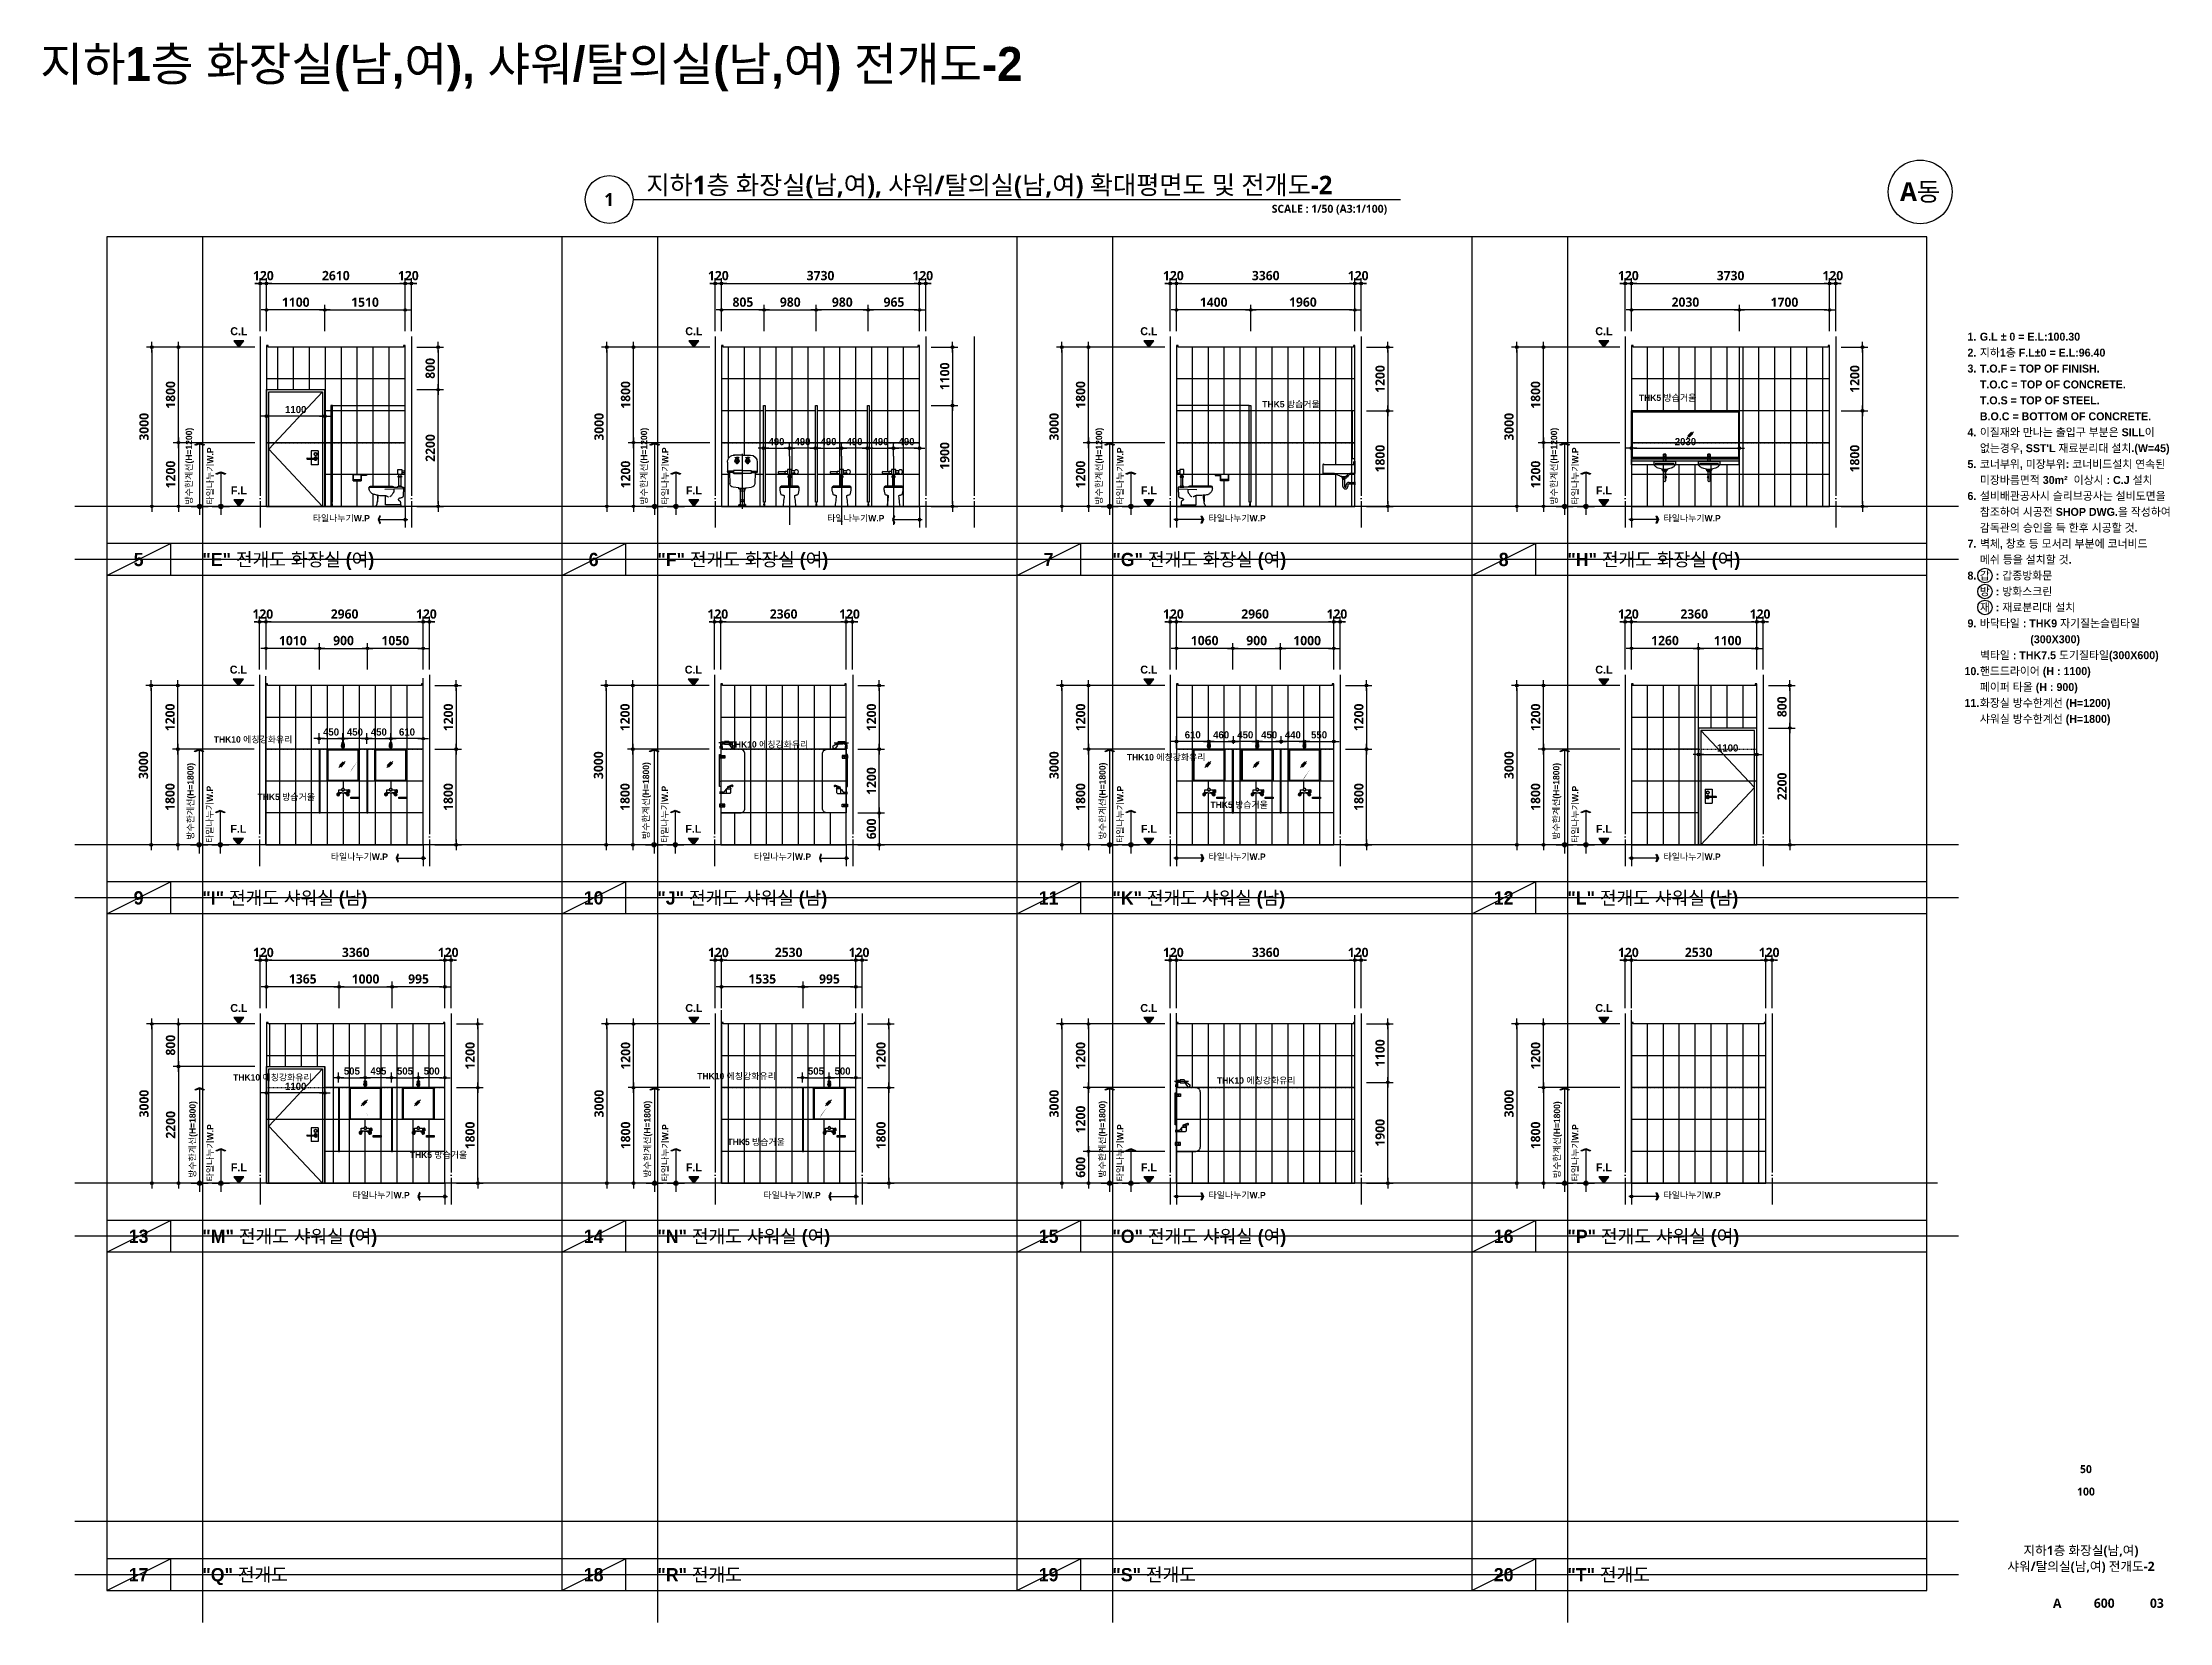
# Model space of a CAD drawing. Header units: millimetres. Extents: x 0 to 336000, y 0 to 30768.
# Drawn here: x 84391 to 124445, y 1000 to 30763 of the extents above; entities that cross this region are included whole.
import ezdxf
from ezdxf.enums import TextEntityAlignment as Align

# ---------------------------------------------------------------- set-up
doc = ezdxf.new("R2010")
doc.units = ezdxf.units.MM
doc.header["$LTSCALE"] = 50
doc.linetypes.add('CEN', pattern=[62, 60, -1, 0, -1])
doc.linetypes.add('HID', pattern=[0.5, 0.25, -0.25])
doc.layers.get('Defpoints').update_dxf_attribs({"color": 153})
for name, color, linetype in [('A-ANNO-DIM', 4, 'Continuous'), ('A-ANNO-GRA1', 7, 'Continuous'), ('A-ANNO-LEAD', 4, 'Continuous'), ('A-ANNO-SYMB', 7, 'Continuous'), ('A-ANNO-TEXT1', 7, 'Continuous'), ('A-ANNO-TITL', 7, 'Continuous'), ('A-CEN', 1, 'CEN'), ('A-FLOR-TOIL-ELE1', 3, 'Continuous'), ('A-FLOR-TOIL-ELE2', 4, 'Continuous'), ('A-FLOR-TOIL-TILE', 8, 'Continuous'), ('A-FLOR-TOIL-WALL', 6, 'Continuous'), ('A-ST-AXIS-DIM', 7, 'Continuous'), ('A-TOIL-FUR', 5, 'Continuous'), ('AA-XXXX-TXT1', 2, 'Continuous'), ('CEN', 1, 'Continuous'), ('DIM', 7, 'Continuous'), ('DOOR', 4, 'Continuous'), ('ELE2', 3, 'Continuous'), ('FUR', 4, 'Continuous'), ('HAT', 5, 'Continuous'), ('HID', 7, 'HID'), ('TIL', 8, 'Continuous'), ('TO', 4, 'Continuous'), ('WIN', 6, 'Continuous')]:
    doc.layers.add(name, color=color, linetype=linetype)
doc.layers.add('G(그리드1)', color=185, linetype='Continuous', plot=False)
doc.layers.add('G(그리드2)', color=235, linetype='Continuous', plot=False)
doc.styles.add('2020음성 1차', font='나눔고딕Bold.ttf')
doc.styles.add('SH_진천_나눔', font='')
doc.styles.get("Standard").update_dxf_attribs({"font": 'arial.ttf'})
doc.styles.get('SH_진천_나눔').set_extended_font_data('NanumGothic', bold=True)
doc.dimstyles.new('SHP 50', dxfattribs={"dimscale": 50, "dimtxt": 3.5, "dimasz": 1, "dimexe": 2, "dimexo": 2, "dimgap": 1, "dimtad": 1, "dimdec": 0, "dimzin": 0, "dimdsep": 46, "dimtxsty": 'SH_진천_나눔', "dimblk": 'DIMDOT', "dimcen": 0.09, "dimclrd": 256, "dimclre": 256, "dimclrt": 3, "dimadec": 0, "dimazin": 1, "dimtfac": 1, "dimtdec": 0, "dimtix": 1, "dimtmove": 2, "dimatfit": 0, "dimldrblk": 'DIMDOT', "dimfxl": 1, "dimtolj": 1, "dimtzin": 0, "dimlwd": -1, "dimlwe": -1, "dimarcsym": 0})
doc.dimstyles.new('SHP 50내부', dxfattribs={"dimscale": 50, "dimtxt": 2.7, "dimasz": 1, "dimexe": 2, "dimexo": 2, "dimgap": 1, "dimtad": 1, "dimdec": 0, "dimzin": 0, "dimdsep": 46, "dimtxsty": '2020음성 1차', "dimblk": 'DIMDOT', "dimcen": 0.09, "dimclrd": 256, "dimclre": 256, "dimclrt": 3, "dimadec": 0, "dimazin": 1, "dimtfac": 1, "dimtdec": 0, "dimtix": 1, "dimtmove": 2, "dimatfit": 0, "dimldrblk": 'DIMDOT', "dimfxl": 1, "dimtolj": 1, "dimtzin": 0, "dimlwd": -1, "dimlwe": -1, "dimarcsym": 0})

msp = doc.modelspace()

# ---------------------------------------------------------------- texts
at = {"insert": (104537.4, 20900), "char_height": 2.5, "width": 17.525, "attachment_point": 1}
msp.add_mtext('화장실 (여)', dxfattribs=at)
at = {"layer": 'A-ANNO-TEXT1', "style": '2020음성 1차'}
for s, height, p in [('C.L', 150, (88088.7, 25325.5)), ('C.L', 150, (96657.4, 25325.5)), ('C.L', 150, (105226.1, 25325.5)), ('C.L', 150, (113794.8, 25325.5)), ('F.L', 150, (88088.7, 22325.5)), ('F.L', 150, (96657.4, 22325.5)), ('F.L', 150, (105226.1, 22325.5)), ('F.L', 150, (113794.8, 22325.5)), ('5', 250, (86200, 21025)), ('6', 250, (94768.7, 21025)), ('7', 250, (103337.4, 21025)), ('8', 250, (111906.1, 21025)), ('C.L', 150, (88078.7, 18950.5)), ('C.L', 150, (96647.4, 18950.5)), ('C.L', 150, (105226.1, 18950.5)), ('C.L', 150, (113794.8, 18950.5)), ('F.L', 150, (88078.7, 15950.5)), ('F.L', 150, (96647.4, 15950.5)), ('F.L', 150, (105226.1, 15950.5)), ('F.L', 150, (113794.8, 15950.5)), ('9', 250, (86200, 14650)), ('10', 250, (94768.7, 14650)), ('11', 250, (103337.4, 14650)), ('12', 250, (111906.1, 14650)), ('C.L', 150, (88088.7, 12575.5)), ('C.L', 150, (96657.4, 12575.5)), ('C.L', 150, (105226.1, 12575.5)), ('C.L', 150, (113794.8, 12575.5)), ('F.L', 150, (88088.7, 9575.5)), ('F.L', 150, (96657.4, 9575.5)), ('F.L', 150, (105226.1, 9575.5)), ('F.L', 150, (113794.8, 9575.5)), ('13', 250, (86200, 8275)), ('14', 250, (94768.7, 8275)), ('15', 250, (103337.4, 8275)), ('16', 250, (111906.1, 8275)), ('17', 250, (86200, 1900)), ('18', 250, (94768.7, 1900)), ('19', 250, (103337.4, 1900)), ('20', 250, (111906.1, 1900))]:
    msp.add_text(s, height=height, dxfattribs=at).set_placement(p, align=Align.MIDDLE_CENTER)
for s, p in [('THK5 방습거울', (114453.3, 24011.2)), ('THK5 방습거울', (107361, 23889.3)), ('THK10 에칭강화유리', (87615.5, 17575.3)), ('THK10 에칭강화유리', (97331.5, 17481.6)), ('THK10 에칭강화유리', (104811.4, 17239.7)), ('THK5 방습거울', (88439.8, 16492.1)), ('THK5 방습거울', (106384.8, 16345)), ('THK10 에칭강화유리', (87980.3, 11209)), ('THK10 에칭강화유리', (96719.9, 11232)), ('THK10 에칭강화유리', (106507.4, 11150.4)), ('THK5 방습거울', (97288.8, 9991.9)), ('THK5 방습거울', (91306.5, 9750.2))]:
    msp.add_text(s, height=120, dxfattribs=at).set_placement(p)
for s, p in [('방수한계선(H=1200)', (87208.5, 22059.9)), ('방수한계선(H=1200)', (95777.2, 22059.9)), ('방수한계선(H=1200)', (104345.9, 22059.9)), ('방수한계선(H=1200)', (112914.6, 22059.9)), ('타일나누기W.P', (87608.5, 22059.9)), ('타일나누기W.P', (96177.2, 22059.9)), ('타일나누기W.P', (104745.9, 22059.9)), ('타일나누기W.P', (113314.6, 22059.9)), ('타일나누기W.P', (87598.5, 15684.9)), ('타일나누기W.P', (96167.2, 15684.9)), ('타일나누기W.P', (104745.9, 15684.9)), ('타일나누기W.P', (113314.6, 15684.9)), ('타일나누기W.P', (87608.5, 9309.9)), ('타일나누기W.P', (96177.2, 9309.9)), ('타일나누기W.P', (104745.9, 9309.9)), ('타일나누기W.P', (113314.6, 9309.9))]:
    msp.add_text(s, height=120, rotation=90, dxfattribs=at).set_placement(p)
for s, height, p in [('타일나누기W.P', 120, (89479.4, 21801.4)), ('타일나누기W.P', 120, (99168.1, 21801.4)), ('타일나누기W.P', 120, (106349, 21801.4)), ('타일나누기W.P', 120, (114917.7, 21801.4)), ('"E" 전개도 화장실 (여)', 250, (87400, 21025)), ('"F" 전개도 화장실 (여)', 250, (95968.7, 21025)), ('"G" 전개도 화장실 (여)', 250, (104537.4, 21025)), ('"H" 전개도 화장실 (여)', 250, (113106.1, 21025)), ('타일나누기W.P', 120, (89819.4, 15426.4)), ('타일나누기W.P', 120, (97788.1, 15426.4)), ('타일나누기W.P', 120, (106349, 15426.4)), ('타일나누기W.P', 120, (114917.7, 15426.4)), ('"I" 전개도 샤워실 (남)', 250, (87400, 14650)), ('"J" 전개도 샤워실 (남)', 250, (95968.7, 14650)), ('"K" 전개도 샤워실 (남)', 250, (104537.4, 14650)), ('"L" 전개도 샤워실 (남)', 250, (113106.1, 14650)), ('타일나누기W.P', 120, (90229.4, 9051.4)), ('타일나누기W.P', 120, (97968.1, 9051.4)), ('타일나누기W.P', 120, (106349, 9051.4)), ('타일나누기W.P', 120, (114917.7, 9051.4)), ('"M" 전개도 샤워실 (여)', 250, (87400, 8275)), ('"N" 전개도 샤워실 (여)', 250, (95968.7, 8275)), ('"O" 전개도 샤워실 (여)', 250, (104537.4, 8275)), ('"P" 전개도 샤워실 (여)', 250, (113106.1, 8275)), ('"Q" 전개도', 250, (87400, 1900)), ('"R" 전개도', 250, (95968.7, 1900)), ('"S" 전개도', 250, (104537.4, 1900)), ('"T" 전개도', 250, (113106.1, 1900))]:
    msp.add_text(s, height=height, dxfattribs=at).set_placement(p, align=Align.MIDDLE_LEFT)
at = {"layer": 'A-ANNO-TEXT1', "color": 1, "style": '2020음성 1차'}
for p in [(87236.6, 15746.5), (95814.1, 15760), (104410.4, 15752.3), (112956.8, 15745.9), (87274.1, 9375.6), (95839.9, 9382), (104407.5, 9380.3), (112970.3, 9371.5)]:
    msp.add_text('방수한계선(H=1800)', height=120, rotation=90, dxfattribs=at).set_placement(p)
at = {"layer": 'A-ANNO-TITL', "style": 'SH_진천_나눔'}
for s, height, p in [('A동', 350, (119750, 27950)), ('50', 150, (122872.6, 3888.9)), ('100', 150, (122872.6, 3466.7)), ('지하1층 화장실(남,여)', 175, (122778.4, 2348.6)), ('샤워/탈의실(남,여) 전개도-2', 175, (122778.4, 2048.6)), ('A', 175, (122331.3, 1363.5)), ('600', 175, (123216.8, 1363.5)), ('03', 175, (124207.9, 1363.5))]:
    msp.add_text(s, height=height, dxfattribs=at).set_placement(p, align=Align.MIDDLE)
at = {"layer": 'A-ANNO-TITL', "style": '2020음성 1차'}
for s, p in [('1.', (120724.8, 25221.8)), ('2.', (120724.8, 24921.8)), ('3.', (120724.8, 24621.8)), ('4.', (120724.8, 23421.8)), ('5.', (120724.8, 22821.8)), ('6.', (120724.8, 22221.8)), ('7.', (120724.8, 21321.8)), ('8.', (120724.8, 20721.8)), ('9.', (120724.8, 19821.8)), ('10.', (120724.8, 18921.8)), ('11.', (120724.8, 18321.8))]:
    msp.add_text(s, height=150, dxfattribs=at).set_placement(p, align=Align.MIDDLE_CENTER)
for s, p in [('G.L %%P 0 = E.L:100.30', (120874.8, 25221.8)), ('지하1층 F.L%%P0 = E.L:96.40', (120874.8, 24921.8)), ('T.O.F = TOP OF FINISH.', (120874.8, 24621.8)), ('T.O.C = TOP OF CONCRETE.', (120874.8, 24321.8)), ('T.O.S = TOP OF STEEL.', (120874.8, 24021.8)), ('B.O.C = BOTTOM OF CONCRETE.', (120874.8, 23721.8)), ('이질재와 만나는 출입구 부분은 SILL이', (120874.8, 23421.8)), ('코너부위, 미장부위: 코너비드설치 연속된', (120874.8, 22821.8)), ("없는경우, SST'L 재료분리대 설치.(W=45)", (120874.8, 23121.8)), ('미장바름면적 30m²  이상시 : C.J 설치 ', (120874.8, 22521.8)), ('설비배관공사시 슬리브공사는 설비도면을', (120874.8, 22221.8)), ('감독관의 승인을 득 한후 시공할 것.', (120874.8, 21621.8)), ('참조하여 시공전 SHOP DWG.을 작성하여 ', (120874.8, 21921.8)), ('벽체, 창호 등 모서리 부분에 코너비드', (120874.8, 21321.8)), ('메쉬 등을 설치할 것.', (120874.8, 21021.8)), ('갑  : 갑종방화문', (120874.8, 20721.8)), ('방  : 방화스크린', (120874.8, 20421.8)), ('재  : 재료분리대 설치', (120874.8, 20121.8))]:
    msp.add_text(s, height=150, dxfattribs=at).set_placement(p, align=Align.MIDDLE_LEFT)
at = {"layer": 'A-ANNO-TITL', "color": 0, "style": '2020음성 1차'}
for s, p in [('바닥타일 : THK9 자기질논슬립타일', (120874.8, 19821.8)), ('벽타일 : THK7.5 도기질타일(300X600)', (120874.8, 19221.8)), ('(300X300)', (121824.8, 19521.8)), ('핸드드라이어 (H : 1100)', (120874.8, 18921.8)), ('페이퍼 타올 (H : 900)', (120874.8, 18621.8)), ('샤워실 방수한계선 (H=1800)', (120874.8, 18021.8)), ('화장실 방수한계선 (H=1200)', (120874.8, 18321.8))]:
    msp.add_text(s, height=150, dxfattribs=at).set_placement(p, align=Align.MIDDLE_LEFT)
at = {"layer": 'Defpoints', "style": '2020음성 1차'}
msp.add_text('지하1층 화장실(남,여), 샤워/탈의실(남,여) 전개도-2', height=640, dxfattribs=at).set_placement((84347.1, 30039.7))

# ---------------------------------------------------------------- blocks, each defined once
blk = doc.blocks.new('*U3112')
at = {"layer": 'A-ANNO-TITL'}
blk.add_line((0, 0), (14450, 0), dxfattribs=at)
blk.add_circle((-450, 0), 450, dxfattribs=at)
at = {"layer": 'AA-XXXX-TXT1', "style": 'SH_진천_나눔'}
blk.add_attdef('DWG.TITLE', (250, 100), '', height=350, dxfattribs=at)
at = {"layer": 'AA-XXXX-TXT1', "color": 7, "style": 'SH_진천_나눔'}
blk.add_attdef('NO1', text='', height=300, dxfattribs=at).set_placement((-450, 0), align=Align.MIDDLE)
at = {"layer": 'AA-XXXX-TXT1', "style": 'SH_진천_나눔'}
blk.add_attdef('SCALE', text='', height=150, dxfattribs=at).set_placement((14200, -100), align=Align.TOP_RIGHT)
blk = doc.blocks.new('DIMDOT')
at = {"color": 0}
blk.add_line((-2, 0), (2, 0), dxfattribs=at)
for radius in [0.5, 0.25]:
    blk.add_circle((0, 0), radius, dxfattribs=at)
blk = doc.blocks.new('*D21071')
at = {"layer": 'A-ST-AXIS-DIM'}
for p, q in [((88439, 26225), (88389, 26225)), ((88489, 25325), (88489, 26325)), ((88609, 26225), (88489, 26225)), ((88609, 25325), (88609, 26325)), ((88659, 26225), (88709, 26225))]:
    blk.add_line(p, q, dxfattribs=at)
at = {"layer": 'Defpoints', "color": 0}
for p in [(88489, 26225), (88489, 25225), (88609, 25225)]:
    blk.add_point(p, dxfattribs=at)
at = {"layer": 'A-ST-AXIS-DIM', "linetype": 'ByBlock', "xscale": 50, "yscale": 50, "zscale": 50}
blk.add_blockref('DIMDOT', (88489, 26225), dxfattribs=at)
at = {"layer": 'A-ST-AXIS-DIM', "linetype": 'ByBlock', "xscale": 50, "yscale": 50, "zscale": 50, "rotation": 180}
blk.add_blockref('DIMDOT', (88609, 26225), dxfattribs=at)
at = {"layer": 'A-ST-AXIS-DIM', "color": 3, "insert": (88549, 26371), "char_height": 175, "attachment_point": 5, "style": 'SH_진천_나눔'}
blk.add_mtext('\\A1;120', dxfattribs=at)
blk = doc.blocks.new('*D21072')
at = {"layer": 'A-ST-AXIS-DIM'}
for p, q in [((88609, 25325), (88609, 26325)), ((88659, 26225), (91169, 26225)), ((91219, 25325), (91219, 26325))]:
    blk.add_line(p, q, dxfattribs=at)
at = {"layer": 'Defpoints', "color": 0}
for p in [(91219, 26225), (88609, 25225), (91219, 25225)]:
    blk.add_point(p, dxfattribs=at)
at = {"layer": 'A-ST-AXIS-DIM', "linetype": 'ByBlock', "xscale": 50, "yscale": 50, "zscale": 50, "rotation": 180}
blk.add_blockref('DIMDOT', (88609, 26225), dxfattribs=at)
at = {"layer": 'A-ST-AXIS-DIM', "linetype": 'ByBlock', "xscale": 50, "yscale": 50, "zscale": 50}
blk.add_blockref('DIMDOT', (91219, 26225), dxfattribs=at)
at = {"layer": 'A-ST-AXIS-DIM', "color": 3, "insert": (89914, 26372), "char_height": 175, "attachment_point": 5, "style": 'SH_진천_나눔'}
blk.add_mtext('\\A1;2610', dxfattribs=at)
blk = doc.blocks.new('*D21073')
at = {"layer": 'A-ST-AXIS-DIM'}
for p, q in [((91169, 26225), (91119, 26225)), ((91219, 25325), (91219, 26325)), ((91219, 26225), (91339, 26225)), ((91339, 25325), (91339, 26325)), ((91389, 26225), (91439, 26225))]:
    blk.add_line(p, q, dxfattribs=at)
at = {"layer": 'Defpoints', "color": 0}
for p in [(91339, 26225), (91219, 25225), (91339, 25225)]:
    blk.add_point(p, dxfattribs=at)
at = {"layer": 'A-ST-AXIS-DIM', "linetype": 'ByBlock', "xscale": 50, "yscale": 50, "zscale": 50}
blk.add_blockref('DIMDOT', (91219, 26225), dxfattribs=at)
at = {"layer": 'A-ST-AXIS-DIM', "linetype": 'ByBlock', "xscale": 50, "yscale": 50, "zscale": 50, "rotation": 180}
blk.add_blockref('DIMDOT', (91339, 26225), dxfattribs=at)
at = {"layer": 'A-ST-AXIS-DIM', "color": 3, "insert": (91279, 26371), "char_height": 175, "attachment_point": 5, "style": 'SH_진천_나눔'}
blk.add_mtext('\\A1;120', dxfattribs=at)
blk = doc.blocks.new('*D21074')
at = {"layer": 'A-ST-AXIS-DIM'}
for p, q in [((88389, 25025), (86349, 25025)), ((86449, 24975), (86449, 22075)), ((88389, 22025), (86349, 22025))]:
    blk.add_line(p, q, dxfattribs=at)
at = {"layer": 'Defpoints', "color": 0}
for p in [(88489, 25025), (86449, 22025), (88489, 22025)]:
    blk.add_point(p, dxfattribs=at)
at = {"layer": 'A-ST-AXIS-DIM', "linetype": 'ByBlock', "xscale": 50, "yscale": 50, "zscale": 50}
for p, rotation in [((86449, 25025), 90), ((86449, 22025), 270)]:
    blk.add_blockref('DIMDOT', p, dxfattribs=dict(at, rotation=rotation))
at = {"layer": 'A-ST-AXIS-DIM', "color": 3, "insert": (86302, 23525), "char_height": 175, "attachment_point": 5, "rotation": 90, "style": 'SH_진천_나눔'}
blk.add_mtext('\\A1;3000', dxfattribs=at)
blk = doc.blocks.new('*D21075')
at = {"layer": 'A-ST-AXIS-DIM'}
for p, q in [((88389, 25025), (86849, 25025)), ((86949, 23275), (86949, 24975)), ((88389, 23225), (86849, 23225))]:
    blk.add_line(p, q, dxfattribs=at)
at = {"layer": 'Defpoints', "color": 0}
for p in [(86949, 25025), (88489, 25025), (88489, 23225)]:
    blk.add_point(p, dxfattribs=at)
at = {"layer": 'A-ST-AXIS-DIM', "linetype": 'ByBlock', "xscale": 50, "yscale": 50, "zscale": 50}
for p, rotation in [((86949, 25025), 90), ((86949, 23225), 270)]:
    blk.add_blockref('DIMDOT', p, dxfattribs=dict(at, rotation=rotation))
at = {"layer": 'A-ST-AXIS-DIM', "color": 3, "insert": (86802, 24125), "char_height": 175, "attachment_point": 5, "rotation": 90, "style": 'SH_진천_나눔'}
blk.add_mtext('\\A1;1800', dxfattribs=at)
blk = doc.blocks.new('*D21076')
at = {"layer": 'A-ST-AXIS-DIM'}
for p, q in [((88389, 23225), (86849, 23225)), ((86949, 23175), (86949, 22075)), ((88389, 22025), (86849, 22025))]:
    blk.add_line(p, q, dxfattribs=at)
at = {"layer": 'Defpoints', "color": 0}
for p in [(88489, 23225), (86949, 22025), (88489, 22025)]:
    blk.add_point(p, dxfattribs=at)
at = {"layer": 'A-ST-AXIS-DIM', "linetype": 'ByBlock', "xscale": 50, "yscale": 50, "zscale": 50}
for p, rotation in [((86949, 23225), 90), ((86949, 22025), 270)]:
    blk.add_blockref('DIMDOT', p, dxfattribs=dict(at, rotation=rotation))
at = {"layer": 'A-ST-AXIS-DIM', "color": 3, "insert": (86803, 22625), "char_height": 175, "attachment_point": 5, "rotation": 90, "style": 'SH_진천_나눔'}
blk.add_mtext('\\A1;1200', dxfattribs=at)
blk = doc.blocks.new('*D21077')
at = {"layer": 'A-ST-AXIS-DIM'}
for p, q in [((91439, 24225), (91939, 24225)), ((91839, 22075), (91839, 24175)), ((91439, 22025), (91939, 22025))]:
    blk.add_line(p, q, dxfattribs=at)
at = {"layer": 'Defpoints', "color": 0}
for p in [(91339, 24225), (91839, 24225), (91339, 22025)]:
    blk.add_point(p, dxfattribs=at)
at = {"layer": 'A-ST-AXIS-DIM', "linetype": 'ByBlock', "xscale": 50, "yscale": 50, "zscale": 50}
for p, rotation in [((91839, 24225), 90), ((91839, 22025), 270)]:
    blk.add_blockref('DIMDOT', p, dxfattribs=dict(at, rotation=rotation))
at = {"layer": 'A-ST-AXIS-DIM', "color": 3, "insert": (91693, 23125), "char_height": 175, "attachment_point": 5, "rotation": 90, "style": 'SH_진천_나눔'}
blk.add_mtext('\\A1;2200', dxfattribs=at)
blk = doc.blocks.new('*D21078')
at = {"layer": 'A-ST-AXIS-DIM'}
for p, q in [((91439, 25025), (91939, 25025)), ((91839, 24975), (91839, 24275)), ((91439, 24225), (91939, 24225))]:
    blk.add_line(p, q, dxfattribs=at)
at = {"layer": 'Defpoints', "color": 0}
for p in [(91339, 25025), (91339, 24225), (91839, 24225)]:
    blk.add_point(p, dxfattribs=at)
at = {"layer": 'A-ST-AXIS-DIM', "linetype": 'ByBlock', "xscale": 50, "yscale": 50, "zscale": 50}
for p, rotation in [((91839, 25025), 90), ((91839, 24225), 270)]:
    blk.add_blockref('DIMDOT', p, dxfattribs=dict(at, rotation=rotation))
at = {"layer": 'A-ST-AXIS-DIM', "color": 3, "insert": (91692, 24625), "char_height": 175, "attachment_point": 5, "rotation": 90, "style": 'SH_진천_나눔'}
blk.add_mtext('\\A1;800', dxfattribs=at)
blk = doc.blocks.new('*D21079')
at = {"layer": 'A-ST-AXIS-DIM'}
for p, q in [((88609, 25325), (88609, 25825)), ((89659, 25725), (88659, 25725)), ((89709, 25325), (89709, 25825))]:
    blk.add_line(p, q, dxfattribs=at)
at = {"layer": 'Defpoints', "color": 0}
for p in [(88609, 25725), (88609, 25225), (89709, 25225)]:
    blk.add_point(p, dxfattribs=at)
at = {"layer": 'A-ST-AXIS-DIM', "linetype": 'ByBlock', "xscale": 50, "yscale": 50, "zscale": 50, "rotation": 180}
blk.add_blockref('DIMDOT', (88609, 25725), dxfattribs=at)
at = {"layer": 'A-ST-AXIS-DIM', "linetype": 'ByBlock', "xscale": 50, "yscale": 50, "zscale": 50}
blk.add_blockref('DIMDOT', (89709, 25725), dxfattribs=at)
at = {"layer": 'A-ST-AXIS-DIM', "color": 3, "insert": (89159, 25871), "char_height": 175, "attachment_point": 5, "style": 'SH_진천_나눔'}
blk.add_mtext('\\A1;1100', dxfattribs=at)
blk = doc.blocks.new('ARROWX')
blk.add_lwpolyline([(-0.2, -0.5), (-0.29, -0.46), (-0.11, 0), (-0.29, 0.46), (-0.2, 0.5), (0, 0)], close=True)
for points in [[(-0.2, 0.5), (-0.29, 0.46), (0, 0), (-0.11, 0)], [(0, 0), (-0.11, 0), (-0.2, -0.5), (-0.29, -0.46)]]:
    blk.add_solid(points)
blk = doc.blocks.new('Z_DOT')
at = {"layer": 'DIM', "color": 0}
for p, q in [((-3, 0), (3, 0)), ((0, -3), (0, 3))]:
    blk.add_line(p, q, dxfattribs=at)
for radius in [0.75, 0.375]:
    blk.add_circle((0, 0), radius, dxfattribs=at)
blk = doc.blocks.new('*D21080')
at = {"layer": 'A-ST-AXIS-DIM'}
for p, q in [((89709, 25325), (89709, 25825)), ((89759, 25725), (91169, 25725)), ((91219, 25325), (91219, 25825))]:
    blk.add_line(p, q, dxfattribs=at)
at = {"layer": 'Defpoints', "color": 0}
for p in [(91219, 25725), (89709, 25225), (91219, 25225)]:
    blk.add_point(p, dxfattribs=at)
at = {"layer": 'A-ST-AXIS-DIM', "linetype": 'ByBlock', "xscale": 50, "yscale": 50, "zscale": 50, "rotation": 180}
blk.add_blockref('DIMDOT', (89709, 25725), dxfattribs=at)
at = {"layer": 'A-ST-AXIS-DIM', "linetype": 'ByBlock', "xscale": 50, "yscale": 50, "zscale": 50}
blk.add_blockref('DIMDOT', (91219, 25725), dxfattribs=at)
at = {"layer": 'A-ST-AXIS-DIM', "color": 3, "insert": (90464, 25871), "char_height": 175, "attachment_point": 5, "style": 'SH_진천_나눔'}
blk.add_mtext('\\A1;1510', dxfattribs=at)
blk = doc.blocks.new('*D21081')
at = {"layer": 'A-ANNO-DIM'}
for p, q in [((88609, 23625), (88609, 23825)), ((89659, 23725), (88659, 23725)), ((89709, 23625), (89709, 23825))]:
    blk.add_line(p, q, dxfattribs=at)
at = {"layer": 'Defpoints', "color": 0}
for p in [(88609, 23725), (88609, 23525), (89709, 23525)]:
    blk.add_point(p, dxfattribs=at)
at = {"layer": 'A-ANNO-DIM', "linetype": 'ByBlock', "xscale": 50, "yscale": 50, "zscale": 50, "rotation": 180}
blk.add_blockref('DIMDOT', (88609, 23725), dxfattribs=at)
at = {"layer": 'A-ANNO-DIM', "linetype": 'ByBlock', "xscale": 50, "yscale": 50, "zscale": 50}
blk.add_blockref('DIMDOT', (89709, 23725), dxfattribs=at)
at = {"layer": 'A-ANNO-DIM', "color": 3, "insert": (89159, 23849), "char_height": 135, "attachment_point": 5, "style": '2020음성 1차'}
blk.add_mtext('\\A1;1100', dxfattribs=at)
blk = doc.blocks.new('_CIDOTB')
at = {"color": 0, "linetype": 'ByBlock'}
blk.add_line((2, 0), (-1, 0), dxfattribs=at)
blk.add_circle((0, 0), 0.5, dxfattribs=at)
blk = doc.blocks.new('*D21193')
at = {"layer": 'A-ST-AXIS-DIM'}
for p, q in [((97007, 26225), (96957, 26225)), ((97057, 25325), (97057, 26325)), ((97177, 26225), (97057, 26225)), ((97177, 25325), (97177, 26325)), ((97227, 26225), (97277, 26225))]:
    blk.add_line(p, q, dxfattribs=at)
at = {"layer": 'Defpoints', "color": 0}
for p in [(97057, 26225), (97057, 25225), (97177, 25225)]:
    blk.add_point(p, dxfattribs=at)
at = {"layer": 'A-ST-AXIS-DIM', "linetype": 'ByBlock', "xscale": 50, "yscale": 50, "zscale": 50}
blk.add_blockref('DIMDOT', (97057, 26225), dxfattribs=at)
at = {"layer": 'A-ST-AXIS-DIM', "linetype": 'ByBlock', "xscale": 50, "yscale": 50, "zscale": 50, "rotation": 180}
blk.add_blockref('DIMDOT', (97177, 26225), dxfattribs=at)
at = {"layer": 'A-ST-AXIS-DIM', "color": 3, "insert": (97117, 26371), "char_height": 175, "attachment_point": 5, "style": 'SH_진천_나눔'}
blk.add_mtext('\\A1;120', dxfattribs=at)
blk = doc.blocks.new('*D21194')
at = {"layer": 'A-ST-AXIS-DIM'}
for p, q in [((97177, 25325), (97177, 26325)), ((97227, 26225), (100857, 26225)), ((100907, 25325), (100907, 26325))]:
    blk.add_line(p, q, dxfattribs=at)
at = {"layer": 'Defpoints', "color": 0}
for p in [(100907, 26225), (97177, 25225), (100907, 25225)]:
    blk.add_point(p, dxfattribs=at)
at = {"layer": 'A-ST-AXIS-DIM', "linetype": 'ByBlock', "xscale": 50, "yscale": 50, "zscale": 50, "rotation": 180}
blk.add_blockref('DIMDOT', (97177, 26225), dxfattribs=at)
at = {"layer": 'A-ST-AXIS-DIM', "linetype": 'ByBlock', "xscale": 50, "yscale": 50, "zscale": 50}
blk.add_blockref('DIMDOT', (100907, 26225), dxfattribs=at)
at = {"layer": 'A-ST-AXIS-DIM', "color": 3, "insert": (99042, 26372), "char_height": 175, "attachment_point": 5, "style": 'SH_진천_나눔'}
blk.add_mtext('\\A1;3730', dxfattribs=at)
blk = doc.blocks.new('*D21195')
at = {"layer": 'A-ST-AXIS-DIM'}
for p, q in [((100857, 26225), (100807, 26225)), ((100907, 25325), (100907, 26325)), ((100907, 26225), (101027, 26225)), ((101027, 25325), (101027, 26325)), ((101077, 26225), (101127, 26225))]:
    blk.add_line(p, q, dxfattribs=at)
at = {"layer": 'Defpoints', "color": 0}
for p in [(101027, 26225), (100907, 25225), (101027, 25225)]:
    blk.add_point(p, dxfattribs=at)
at = {"layer": 'A-ST-AXIS-DIM', "linetype": 'ByBlock', "xscale": 50, "yscale": 50, "zscale": 50}
blk.add_blockref('DIMDOT', (100907, 26225), dxfattribs=at)
at = {"layer": 'A-ST-AXIS-DIM', "linetype": 'ByBlock', "xscale": 50, "yscale": 50, "zscale": 50, "rotation": 180}
blk.add_blockref('DIMDOT', (101027, 26225), dxfattribs=at)
at = {"layer": 'A-ST-AXIS-DIM', "color": 3, "insert": (100967, 26371), "char_height": 175, "attachment_point": 5, "style": 'SH_진천_나눔'}
blk.add_mtext('\\A1;120', dxfattribs=at)
blk = doc.blocks.new('*D21196')
at = {"layer": 'A-ST-AXIS-DIM'}
for p, q in [((96957, 25025), (94917, 25025)), ((95017, 24975), (95017, 22075)), ((96957, 22025), (94917, 22025))]:
    blk.add_line(p, q, dxfattribs=at)
at = {"layer": 'Defpoints', "color": 0}
for p in [(97057, 25025), (95017, 22025), (97057, 22025)]:
    blk.add_point(p, dxfattribs=at)
at = {"layer": 'A-ST-AXIS-DIM', "linetype": 'ByBlock', "xscale": 50, "yscale": 50, "zscale": 50}
for p, rotation in [((95017, 25025), 90), ((95017, 22025), 270)]:
    blk.add_blockref('DIMDOT', p, dxfattribs=dict(at, rotation=rotation))
at = {"layer": 'A-ST-AXIS-DIM', "color": 3, "insert": (94871, 23525), "char_height": 175, "attachment_point": 5, "rotation": 90, "style": 'SH_진천_나눔'}
blk.add_mtext('\\A1;3000', dxfattribs=at)
blk = doc.blocks.new('*D21197')
at = {"layer": 'A-ST-AXIS-DIM'}
for p, q in [((96957, 25025), (95417, 25025)), ((95517, 23275), (95517, 24975)), ((96957, 23225), (95417, 23225))]:
    blk.add_line(p, q, dxfattribs=at)
at = {"layer": 'Defpoints', "color": 0}
for p in [(95517, 25025), (97057, 25025), (97057, 23225)]:
    blk.add_point(p, dxfattribs=at)
at = {"layer": 'A-ST-AXIS-DIM', "linetype": 'ByBlock', "xscale": 50, "yscale": 50, "zscale": 50}
for p, rotation in [((95517, 25025), 90), ((95517, 23225), 270)]:
    blk.add_blockref('DIMDOT', p, dxfattribs=dict(at, rotation=rotation))
at = {"layer": 'A-ST-AXIS-DIM', "color": 3, "insert": (95371, 24125), "char_height": 175, "attachment_point": 5, "rotation": 90, "style": 'SH_진천_나눔'}
blk.add_mtext('\\A1;1800', dxfattribs=at)
blk = doc.blocks.new('*D21198')
at = {"layer": 'A-ST-AXIS-DIM'}
for p, q in [((96957, 23225), (95417, 23225)), ((95517, 23175), (95517, 22075)), ((96957, 22025), (95417, 22025))]:
    blk.add_line(p, q, dxfattribs=at)
at = {"layer": 'Defpoints', "color": 0}
for p in [(97057, 23225), (95517, 22025), (97057, 22025)]:
    blk.add_point(p, dxfattribs=at)
at = {"layer": 'A-ST-AXIS-DIM', "linetype": 'ByBlock', "xscale": 50, "yscale": 50, "zscale": 50}
for p, rotation in [((95517, 23225), 90), ((95517, 22025), 270)]:
    blk.add_blockref('DIMDOT', p, dxfattribs=dict(at, rotation=rotation))
at = {"layer": 'A-ST-AXIS-DIM', "color": 3, "insert": (95371, 22625), "char_height": 175, "attachment_point": 5, "rotation": 90, "style": 'SH_진천_나눔'}
blk.add_mtext('\\A1;1200', dxfattribs=at)
blk = doc.blocks.new('*D21199')
at = {"layer": 'A-ST-AXIS-DIM'}
for p, q in [((101127, 23925), (101627, 23925)), ((101527, 22075), (101527, 23875)), ((101127, 22025), (101627, 22025))]:
    blk.add_line(p, q, dxfattribs=at)
at = {"layer": 'Defpoints', "color": 0}
for p in [(101027, 23925), (101527, 23925), (101027, 22025)]:
    blk.add_point(p, dxfattribs=at)
at = {"layer": 'A-ST-AXIS-DIM', "linetype": 'ByBlock', "xscale": 50, "yscale": 50, "zscale": 50}
for p, rotation in [((101527, 23925), 90), ((101527, 22025), 270)]:
    blk.add_blockref('DIMDOT', p, dxfattribs=dict(at, rotation=rotation))
at = {"layer": 'A-ST-AXIS-DIM', "color": 3, "insert": (101381, 22975), "char_height": 175, "attachment_point": 5, "rotation": 90, "style": 'SH_진천_나눔'}
blk.add_mtext('\\A1;1900', dxfattribs=at)
blk = doc.blocks.new('*D21200')
at = {"layer": 'A-ST-AXIS-DIM'}
for p, q in [((101127, 25025), (101627, 25025)), ((101527, 24975), (101527, 23975)), ((101127, 23925), (101627, 23925))]:
    blk.add_line(p, q, dxfattribs=at)
at = {"layer": 'Defpoints', "color": 0}
for p in [(101027, 25025), (101027, 23925), (101527, 23925)]:
    blk.add_point(p, dxfattribs=at)
at = {"layer": 'A-ST-AXIS-DIM', "linetype": 'ByBlock', "xscale": 50, "yscale": 50, "zscale": 50}
for p, rotation in [((101527, 25025), 90), ((101527, 23925), 270)]:
    blk.add_blockref('DIMDOT', p, dxfattribs=dict(at, rotation=rotation))
at = {"layer": 'A-ST-AXIS-DIM', "color": 3, "insert": (101381, 24475), "char_height": 175, "attachment_point": 5, "rotation": 90, "style": 'SH_진천_나눔'}
blk.add_mtext('\\A1;1100', dxfattribs=at)
blk = doc.blocks.new('*D21201')
at = {"layer": 'A-ST-AXIS-DIM'}
for p, q in [((97177, 25325), (97177, 25825)), ((97932, 25725), (97227, 25725)), ((97982, 25325), (97982, 25825))]:
    blk.add_line(p, q, dxfattribs=at)
at = {"layer": 'Defpoints', "color": 0}
for p in [(97177, 25725), (97177, 25225), (97982, 25225)]:
    blk.add_point(p, dxfattribs=at)
at = {"layer": 'A-ST-AXIS-DIM', "linetype": 'ByBlock', "xscale": 50, "yscale": 50, "zscale": 50, "rotation": 180}
blk.add_blockref('DIMDOT', (97177, 25725), dxfattribs=at)
at = {"layer": 'A-ST-AXIS-DIM', "linetype": 'ByBlock', "xscale": 50, "yscale": 50, "zscale": 50}
blk.add_blockref('DIMDOT', (97982, 25725), dxfattribs=at)
at = {"layer": 'A-ST-AXIS-DIM', "color": 3, "insert": (97580, 25872), "char_height": 175, "attachment_point": 5, "style": 'SH_진천_나눔'}
blk.add_mtext('\\A1;805', dxfattribs=at)
blk = doc.blocks.new('*D21202')
at = {"layer": 'A-ST-AXIS-DIM'}
for p, q in [((99942, 25325), (99942, 25825)), ((100857, 25725), (99992, 25725)), ((100907, 25325), (100907, 25825))]:
    blk.add_line(p, q, dxfattribs=at)
at = {"layer": 'Defpoints', "color": 0}
for p in [(99942, 25725), (99942, 25225), (100907, 25225)]:
    blk.add_point(p, dxfattribs=at)
at = {"layer": 'A-ST-AXIS-DIM', "linetype": 'ByBlock', "xscale": 50, "yscale": 50, "zscale": 50, "rotation": 180}
blk.add_blockref('DIMDOT', (99942, 25725), dxfattribs=at)
at = {"layer": 'A-ST-AXIS-DIM', "linetype": 'ByBlock', "xscale": 50, "yscale": 50, "zscale": 50}
blk.add_blockref('DIMDOT', (100907, 25725), dxfattribs=at)
at = {"layer": 'A-ST-AXIS-DIM', "color": 3, "insert": (100425, 25872), "char_height": 175, "attachment_point": 5, "style": 'SH_진천_나눔'}
blk.add_mtext('\\A1;965', dxfattribs=at)
blk = doc.blocks.new('*D21203')
at = {"layer": 'A-ST-AXIS-DIM'}
for p, q in [((97982, 25325), (97982, 25825)), ((98032, 25725), (98912, 25725)), ((98962, 25325), (98962, 25825))]:
    blk.add_line(p, q, dxfattribs=at)
at = {"layer": 'Defpoints', "color": 0}
for p in [(98962, 25725), (97982, 25225), (98962, 25225)]:
    blk.add_point(p, dxfattribs=at)
at = {"layer": 'A-ST-AXIS-DIM', "linetype": 'ByBlock', "xscale": 50, "yscale": 50, "zscale": 50, "rotation": 180}
blk.add_blockref('DIMDOT', (97982, 25725), dxfattribs=at)
at = {"layer": 'A-ST-AXIS-DIM', "linetype": 'ByBlock', "xscale": 50, "yscale": 50, "zscale": 50}
blk.add_blockref('DIMDOT', (98962, 25725), dxfattribs=at)
at = {"layer": 'A-ST-AXIS-DIM', "color": 3, "insert": (98472, 25872), "char_height": 175, "attachment_point": 5, "style": 'SH_진천_나눔'}
blk.add_mtext('\\A1;980', dxfattribs=at)
blk = doc.blocks.new('*D21204')
at = {"layer": 'A-ST-AXIS-DIM'}
for p, q in [((98962, 25325), (98962, 25825)), ((99892, 25725), (99012, 25725)), ((99942, 25325), (99942, 25825))]:
    blk.add_line(p, q, dxfattribs=at)
at = {"layer": 'Defpoints', "color": 0}
for p in [(98962, 25725), (98962, 25225), (99942, 25225)]:
    blk.add_point(p, dxfattribs=at)
at = {"layer": 'A-ST-AXIS-DIM', "linetype": 'ByBlock', "xscale": 50, "yscale": 50, "zscale": 50, "rotation": 180}
blk.add_blockref('DIMDOT', (98962, 25725), dxfattribs=at)
at = {"layer": 'A-ST-AXIS-DIM', "linetype": 'ByBlock', "xscale": 50, "yscale": 50, "zscale": 50}
blk.add_blockref('DIMDOT', (99942, 25725), dxfattribs=at)
at = {"layer": 'A-ST-AXIS-DIM', "color": 3, "insert": (99452, 25872), "char_height": 175, "attachment_point": 5, "style": 'SH_진천_나눔'}
blk.add_mtext('\\A1;980', dxfattribs=at)
blk = doc.blocks.new('*D21205')
at = {"layer": 'A-ANNO-DIM'}
for p, q in [((100417, 22973), (100417, 23220)), ((100857, 23120), (100467, 23120)), ((100907, 22973), (100907, 23220))]:
    blk.add_line(p, q, dxfattribs=at)
at = {"layer": 'Defpoints', "color": 0}
for p in [(100417, 23120), (100417, 22873), (100907, 22873)]:
    blk.add_point(p, dxfattribs=at)
at = {"layer": 'A-ANNO-DIM', "linetype": 'ByBlock', "xscale": 50, "yscale": 50, "zscale": 50, "rotation": 180}
blk.add_blockref('DIMDOT', (100417, 23120), dxfattribs=at)
at = {"layer": 'A-ANNO-DIM', "linetype": 'ByBlock', "xscale": 50, "yscale": 50, "zscale": 50}
blk.add_blockref('DIMDOT', (100907, 23120), dxfattribs=at)
at = {"layer": 'A-ANNO-DIM', "color": 3, "insert": (100662, 23244), "char_height": 135, "attachment_point": 5, "style": '2020음성 1차'}
blk.add_mtext('\\A1;490', dxfattribs=at)
blk = doc.blocks.new('*D21206')
at = {"layer": 'A-ANNO-DIM'}
for p, q in [((99927, 22973), (99927, 23220)), ((99977, 23120), (100367, 23120)), ((100417, 22973), (100417, 23220))]:
    blk.add_line(p, q, dxfattribs=at)
at = {"layer": 'Defpoints', "color": 0}
for p in [(99927, 22873), (100417, 23120), (100417, 22873)]:
    blk.add_point(p, dxfattribs=at)
at = {"layer": 'A-ANNO-DIM', "linetype": 'ByBlock', "xscale": 50, "yscale": 50, "zscale": 50, "rotation": 180}
blk.add_blockref('DIMDOT', (99927, 23120), dxfattribs=at)
at = {"layer": 'A-ANNO-DIM', "linetype": 'ByBlock', "xscale": 50, "yscale": 50, "zscale": 50}
blk.add_blockref('DIMDOT', (100417, 23120), dxfattribs=at)
at = {"layer": 'A-ANNO-DIM', "color": 3, "insert": (100172, 23244), "char_height": 135, "attachment_point": 5, "style": '2020음성 1차'}
blk.add_mtext('\\A1;490', dxfattribs=at)
blk = doc.blocks.new('*D21207')
at = {"layer": 'A-ANNO-DIM'}
for p, q in [((99437, 22973), (99437, 23220)), ((99877, 23120), (99487, 23120)), ((99927, 22973), (99927, 23220))]:
    blk.add_line(p, q, dxfattribs=at)
at = {"layer": 'Defpoints', "color": 0}
for p in [(99437, 23120), (99437, 22873), (99927, 22873)]:
    blk.add_point(p, dxfattribs=at)
at = {"layer": 'A-ANNO-DIM', "linetype": 'ByBlock', "xscale": 50, "yscale": 50, "zscale": 50, "rotation": 180}
blk.add_blockref('DIMDOT', (99437, 23120), dxfattribs=at)
at = {"layer": 'A-ANNO-DIM', "linetype": 'ByBlock', "xscale": 50, "yscale": 50, "zscale": 50}
blk.add_blockref('DIMDOT', (99927, 23120), dxfattribs=at)
at = {"layer": 'A-ANNO-DIM', "color": 3, "insert": (99682, 23244), "char_height": 135, "attachment_point": 5, "style": '2020음성 1차'}
blk.add_mtext('\\A1;490', dxfattribs=at)
blk = doc.blocks.new('*D21208')
at = {"layer": 'A-ANNO-DIM'}
for p, q in [((98947, 22973), (98947, 23220)), ((98997, 23120), (99387, 23120)), ((99437, 22973), (99437, 23220))]:
    blk.add_line(p, q, dxfattribs=at)
at = {"layer": 'Defpoints', "color": 0}
for p in [(98947, 22873), (99437, 23120), (99437, 22873)]:
    blk.add_point(p, dxfattribs=at)
at = {"layer": 'A-ANNO-DIM', "linetype": 'ByBlock', "xscale": 50, "yscale": 50, "zscale": 50, "rotation": 180}
blk.add_blockref('DIMDOT', (98947, 23120), dxfattribs=at)
at = {"layer": 'A-ANNO-DIM', "linetype": 'ByBlock', "xscale": 50, "yscale": 50, "zscale": 50}
blk.add_blockref('DIMDOT', (99437, 23120), dxfattribs=at)
at = {"layer": 'A-ANNO-DIM', "color": 3, "insert": (99192, 23244), "char_height": 135, "attachment_point": 5, "style": '2020음성 1차'}
blk.add_mtext('\\A1;490', dxfattribs=at)
blk = doc.blocks.new('*D21209')
at = {"layer": 'A-ANNO-DIM'}
for p, q in [((98457, 22973), (98457, 23220)), ((98897, 23120), (98507, 23120)), ((98947, 22973), (98947, 23220))]:
    blk.add_line(p, q, dxfattribs=at)
at = {"layer": 'Defpoints', "color": 0}
for p in [(98457, 23120), (98457, 22873), (98947, 22873)]:
    blk.add_point(p, dxfattribs=at)
at = {"layer": 'A-ANNO-DIM', "linetype": 'ByBlock', "xscale": 50, "yscale": 50, "zscale": 50, "rotation": 180}
blk.add_blockref('DIMDOT', (98457, 23120), dxfattribs=at)
at = {"layer": 'A-ANNO-DIM', "linetype": 'ByBlock', "xscale": 50, "yscale": 50, "zscale": 50}
blk.add_blockref('DIMDOT', (98947, 23120), dxfattribs=at)
at = {"layer": 'A-ANNO-DIM', "color": 3, "insert": (98702, 23244), "char_height": 135, "attachment_point": 5, "style": '2020음성 1차'}
blk.add_mtext('\\A1;490', dxfattribs=at)
blk = doc.blocks.new('*D21210')
at = {"layer": 'A-ANNO-DIM'}
for p, q in [((97967, 22973), (97967, 23220)), ((98017, 23120), (98407, 23120)), ((98457, 22973), (98457, 23220))]:
    blk.add_line(p, q, dxfattribs=at)
at = {"layer": 'Defpoints', "color": 0}
for p in [(97967, 22873), (98457, 23120), (98457, 22873)]:
    blk.add_point(p, dxfattribs=at)
at = {"layer": 'A-ANNO-DIM', "linetype": 'ByBlock', "xscale": 50, "yscale": 50, "zscale": 50, "rotation": 180}
blk.add_blockref('DIMDOT', (97967, 23120), dxfattribs=at)
at = {"layer": 'A-ANNO-DIM', "linetype": 'ByBlock', "xscale": 50, "yscale": 50, "zscale": 50}
blk.add_blockref('DIMDOT', (98457, 23120), dxfattribs=at)
at = {"layer": 'A-ANNO-DIM', "color": 3, "insert": (98212, 23244), "char_height": 135, "attachment_point": 5, "style": '2020음성 1차'}
blk.add_mtext('\\A1;490', dxfattribs=at)
blk = doc.blocks.new('A$C761B380A')
at = {"layer": 'CEN'}
blk.add_line((5, -596), (5, 442), dxfattribs=at)
at = {"layer": 'TO'}
for p, q in [((5, 416), (-145, 416)), ((5, 416), (155, 416)), ((-275, 286), (-275, 90)), ((-275, 99), (-275, 90)), ((-163, 90), (-275, 90)), ((-163, 116), (-258, 116)), ((-234, 90), (-231, -122)), ((-163, 119), (-163, 74)), ((5, 79), (-163, 79)), ((5, 124), (-158, 124)), ((-158, 69), (5, 69)), ((-132, 366), (-95, 366)), ((-122, 373), (-95, 373)), ((-95, 358), (-116, 358)), ((-116, 350), (-95, 350)), ((-109, 328), (-109, 350)), ((-107, 306), (-107, 263)), ((-102, 358), (-102, 366)), ((-67, 373), (-95, 373)), ((-58, 366), (-95, 366)), ((-95, 358), (-73, 358)), ((-73, 350), (-95, 350)), ((-88, 358), (-88, 366)), ((-83, 306), (-83, 263)), ((-81, 328), (-81, 350)), ((5, 124), (169, 124)), ((5, 79), (173, 79)), ((168, 69), (5, 69)), ((68, 366), (105, 366)), ((78, 373), (105, 373)), ((105, 358), (84, 358)), ((84, 350), (105, 350)), ((91, 328), (91, 350)), ((93, 306), (93, 263)), ((98, 358), (98, 366)), ((133, 373), (105, 373)), ((142, 366), (105, 366)), ((105, 358), (127, 358)), ((127, 350), (105, 350)), ((112, 358), (112, 366)), ((117, 306), (117, 263)), ((119, 328), (119, 350)), ((169, 124), (169, 124)), ((173, 119), (173, 74)), ((173, 116), (268, 116)), ((173, 90), (285, 90)), ((245, 90), (241, -122)), ((285, 286), (285, 90)), ((-61, -202), (-169, -189)), ((-54, -218), (-46, -218)), ((-54, -228), (-54, -218)), ((-54, -228), (48, -228)), ((-52, -214), (-52, -212)), ((-52, -214), (-52, -218)), ((-52, -214), (-52, -218)), ((-52, -214), (62, -214)), ((-52, -214), (5, -214)), ((-46, -214), (-46, -218)), ((-46, -214), (56, -214)), ((-45, -228), (48, -228)), ((-38, -228), (-38, -258)), ((-34, -264), (44, -264)), ((-33, -522), (-33, -267)), ((62, -214), (5, -214)), ((43, -522), (43, -267)), ((48, -228), (64, -228)), ((48, -228), (48, -258)), ((48, -228), (64, -228)), ((56, -214), (56, -218)), ((56, -218), (64, -218)), ((62, -212), (62, -214)), ((62, -214), (62, -212)), ((62, -214), (62, -218)), ((62, -214), (62, -218)), ((64, -218), (64, -228)), ((64, -220), (64, -228)), ((71, -202), (179, -189)), ((-59, -550), (-59, -522)), ((69, -522), (-59, -522)), ((69, -550), (-59, -550)), ((-41, -518), (-57, -518)), ((-57, -518), (-57, -522)), ((-41, -522), (-57, -522)), ((-56, -517), (-42, -517)), ((-55, -517), (-56, -517)), ((-54, -518), (-54, -522)), ((-43, -518), (-43, -522)), ((-42, -517), (-42, -517)), ((-41, -518), (-41, -522)), ((51, -518), (67, -518)), ((51, -518), (51, -522)), ((51, -522), (67, -522)), ((66, -517), (52, -517)), ((53, -517), (52, -517)), ((54, -518), (54, -522)), ((64, -518), (64, -522)), ((65, -517), (66, -517)), ((67, -518), (67, -522)), ((69, -550), (69, -522))]:
    blk.add_line(p, q, dxfattribs=at)
for radius in [20.3, 8.89]:
    blk.add_circle((5, -441), radius, dxfattribs=at)
for centre, radius, start, end in [((-145, 286), 130, 90, 179.9968), ((155, 286), 130, 359.9999, 90), ((-258, 99), 17, 90, 180.0018), ((-158, 119), 5, 90, 179.9375), ((-158, 74), 5, 179.9769, 270), ((-95, 306), 40.3, 110.3274, 252.4582), ((-116, 355), 18.7, 108.2352, 146.3738), ((-95, 306), 24.1, 130.7884, 239.7143), ((-114, 354), 4.23, 118.8088, 241.1912), ((-118, 354), 4.23, 298.8088, 61.1912), ((-114, 328), 5, 310.7884, 0), ((-95, 366), 14.4, 90, 148.9406), ((-95, 306), 12.1, 90, 180.0026), ((-95, 263), 12.1, 179.9974, 270), ((-102, 354), 4.23, 118.8088, 241.1912), ((-95, 366), 14.4, 31.0836, 90), ((-95, 306), 12.1, 359.9618, 90), ((-95, 263), 12.1, 270, 0.0382), ((-87, 354), 4.23, 298.8088, 61.1912), ((-95, 306), 40.3, 287.5418, 69.6726), ((-95, 306), 24.1, 300.2857, 49.2116), ((-76, 328), 5, 180, 229.2116), ((-72, 354), 4.23, 118.8088, 241.1912), ((-75, 354), 4.23, 298.8088, 61.1912), ((-73, 355), 18.7, 33.6262, 71.7648), ((105, 306), 40.3, 110.3274, 252.4582), ((84, 355), 18.7, 108.2352, 146.3738), ((105, 306), 24.1, 130.7884, 239.7143), ((86, 354), 4.23, 118.8088, 241.1912), ((82, 354), 4.23, 298.8088, 61.1912), ((86, 328), 5, 310.7884, 0), ((105, 366), 14.4, 90, 148.9273), ((105, 306), 12.1, 90, 180.0026), ((105, 263), 12.1, 179.9974, 270), ((98, 354), 4.23, 118.8088, 241.1912), ((105, 366), 14.4, 31.076, 90), ((105, 306), 12.1, 359.9987, 90), ((105, 263), 12.1, 270, 0.0013), ((113, 354), 4.23, 298.8088, 61.1912), ((105, 306), 40.3, 287.5418, 69.6726), ((105, 306), 24.1, 300.2857, 49.2116), ((124, 328), 5, 180, 229.2116), ((128, 354), 4.23, 118.8088, 241.1912), ((125, 354), 4.23, 298.8088, 61.1912), ((127, 355), 18.7, 33.6262, 71.7648), ((168, 74), 5, 270, 0.0462), ((168, 119), 5, 360, 84.1218), ((268, 99), 17, 359.9991, 90), ((-162, -120), 69, 180.9844, 264.1394), ((-62, -212), 10, 360, 83.0013), ((-33, -258), 4.75, 180, 242.4622), ((-38, -267), 5, 360, 62.4623), ((48, -267), 5, 117.5395, 180), ((44, -258), 4.75, 297.5395, 360), ((72, -212), 10, 96.9987, 180), ((172, -120), 69, 275.8606, 359.0156), ((-56, -518), 1.02, 90, 180.3395), ((-55, -518), 1.02, 359.8302, 90), ((-53, -518), 1.02, 90, 180.3395), ((-44, -518), 1.02, 359.8969, 90), ((-42, -518), 1.02, 90, 180.2062), ((-42, -518), 1.02, 359.8302, 90), ((52, -518), 1.02, 90, 180.3395), ((53, -518), 1.02, 359.8969, 90), ((55, -518), 1.02, 90, 180.2062), ((63, -518), 1.02, 359.8302, 90), ((65, -518), 1.02, 90, 180.3395), ((66, -518), 1.02, 359.8302, 90)]:
    blk.add_arc(centre, radius, start, end, dxfattribs=at)
for p in [(163, 416), (113, 306), (118, 306), (70, -214), (70, -214)]:
    blk.add_point(p, dxfattribs=at)
blk = doc.blocks.new('*D21223')
at = {"layer": 'A-ST-AXIS-DIM'}
for p, q in [((105576, 26225), (105526, 26225)), ((105626, 25325), (105626, 26325)), ((105746, 26225), (105626, 26225)), ((105746, 25325), (105746, 26325)), ((105796, 26225), (105846, 26225))]:
    blk.add_line(p, q, dxfattribs=at)
at = {"layer": 'Defpoints', "color": 0}
for p in [(105626, 26225), (105626, 25225), (105746, 25225)]:
    blk.add_point(p, dxfattribs=at)
at = {"layer": 'A-ST-AXIS-DIM', "linetype": 'ByBlock', "xscale": 50, "yscale": 50, "zscale": 50}
blk.add_blockref('DIMDOT', (105626, 26225), dxfattribs=at)
at = {"layer": 'A-ST-AXIS-DIM', "linetype": 'ByBlock', "xscale": 50, "yscale": 50, "zscale": 50, "rotation": 180}
blk.add_blockref('DIMDOT', (105746, 26225), dxfattribs=at)
at = {"layer": 'A-ST-AXIS-DIM', "color": 3, "insert": (105686, 26371), "char_height": 175, "attachment_point": 5, "style": 'SH_진천_나눔'}
blk.add_mtext('\\A1;120', dxfattribs=at)
blk = doc.blocks.new('*D21224')
at = {"layer": 'A-ST-AXIS-DIM'}
for p, q in [((105746, 25325), (105746, 26325)), ((105796, 26225), (109056, 26225)), ((109106, 25325), (109106, 26325))]:
    blk.add_line(p, q, dxfattribs=at)
at = {"layer": 'Defpoints', "color": 0}
for p in [(109106, 26225), (105746, 25225), (109106, 25225)]:
    blk.add_point(p, dxfattribs=at)
at = {"layer": 'A-ST-AXIS-DIM', "linetype": 'ByBlock', "xscale": 50, "yscale": 50, "zscale": 50, "rotation": 180}
blk.add_blockref('DIMDOT', (105746, 26225), dxfattribs=at)
at = {"layer": 'A-ST-AXIS-DIM', "linetype": 'ByBlock', "xscale": 50, "yscale": 50, "zscale": 50}
blk.add_blockref('DIMDOT', (109106, 26225), dxfattribs=at)
at = {"layer": 'A-ST-AXIS-DIM', "color": 3, "insert": (107426, 26372), "char_height": 175, "attachment_point": 5, "style": 'SH_진천_나눔'}
blk.add_mtext('\\A1;3360', dxfattribs=at)
blk = doc.blocks.new('*D21225')
at = {"layer": 'A-ST-AXIS-DIM'}
for p, q in [((109056, 26225), (109006, 26225)), ((109106, 25325), (109106, 26325)), ((109106, 26225), (109226, 26225)), ((109226, 25325), (109226, 26325)), ((109276, 26225), (109326, 26225))]:
    blk.add_line(p, q, dxfattribs=at)
at = {"layer": 'Defpoints', "color": 0}
for p in [(109226, 26225), (109106, 25225), (109226, 25225)]:
    blk.add_point(p, dxfattribs=at)
at = {"layer": 'A-ST-AXIS-DIM', "linetype": 'ByBlock', "xscale": 50, "yscale": 50, "zscale": 50}
blk.add_blockref('DIMDOT', (109106, 26225), dxfattribs=at)
at = {"layer": 'A-ST-AXIS-DIM', "linetype": 'ByBlock', "xscale": 50, "yscale": 50, "zscale": 50, "rotation": 180}
blk.add_blockref('DIMDOT', (109226, 26225), dxfattribs=at)
at = {"layer": 'A-ST-AXIS-DIM', "color": 3, "insert": (109166, 26371), "char_height": 175, "attachment_point": 5, "style": 'SH_진천_나눔'}
blk.add_mtext('\\A1;120', dxfattribs=at)
blk = doc.blocks.new('*D21226')
at = {"layer": 'A-ST-AXIS-DIM'}
for p, q in [((105526, 25025), (103486, 25025)), ((103586, 24975), (103586, 22075)), ((105526, 22025), (103486, 22025))]:
    blk.add_line(p, q, dxfattribs=at)
at = {"layer": 'Defpoints', "color": 0}
for p in [(105626, 25025), (103586, 22025), (105626, 22025)]:
    blk.add_point(p, dxfattribs=at)
at = {"layer": 'A-ST-AXIS-DIM', "linetype": 'ByBlock', "xscale": 50, "yscale": 50, "zscale": 50}
for p, rotation in [((103586, 25025), 90), ((103586, 22025), 270)]:
    blk.add_blockref('DIMDOT', p, dxfattribs=dict(at, rotation=rotation))
at = {"layer": 'A-ST-AXIS-DIM', "color": 3, "insert": (103440, 23525), "char_height": 175, "attachment_point": 5, "rotation": 90, "style": 'SH_진천_나눔'}
blk.add_mtext('\\A1;3000', dxfattribs=at)
blk = doc.blocks.new('*D21227')
at = {"layer": 'A-ST-AXIS-DIM'}
for p, q in [((105526, 25025), (103986, 25025)), ((104086, 23275), (104086, 24975)), ((105526, 23225), (103986, 23225))]:
    blk.add_line(p, q, dxfattribs=at)
at = {"layer": 'Defpoints', "color": 0}
for p in [(104086, 25025), (105626, 25025), (105626, 23225)]:
    blk.add_point(p, dxfattribs=at)
at = {"layer": 'A-ST-AXIS-DIM', "linetype": 'ByBlock', "xscale": 50, "yscale": 50, "zscale": 50}
for p, rotation in [((104086, 25025), 90), ((104086, 23225), 270)]:
    blk.add_blockref('DIMDOT', p, dxfattribs=dict(at, rotation=rotation))
at = {"layer": 'A-ST-AXIS-DIM', "color": 3, "insert": (103940, 24125), "char_height": 175, "attachment_point": 5, "rotation": 90, "style": 'SH_진천_나눔'}
blk.add_mtext('\\A1;1800', dxfattribs=at)
blk = doc.blocks.new('*D21228')
at = {"layer": 'A-ST-AXIS-DIM'}
for p, q in [((105526, 23225), (103986, 23225)), ((104086, 23175), (104086, 22075)), ((105526, 22025), (103986, 22025))]:
    blk.add_line(p, q, dxfattribs=at)
at = {"layer": 'Defpoints', "color": 0}
for p in [(105626, 23225), (104086, 22025), (105626, 22025)]:
    blk.add_point(p, dxfattribs=at)
at = {"layer": 'A-ST-AXIS-DIM', "linetype": 'ByBlock', "xscale": 50, "yscale": 50, "zscale": 50}
for p, rotation in [((104086, 23225), 90), ((104086, 22025), 270)]:
    blk.add_blockref('DIMDOT', p, dxfattribs=dict(at, rotation=rotation))
at = {"layer": 'A-ST-AXIS-DIM', "color": 3, "insert": (103940, 22625), "char_height": 175, "attachment_point": 5, "rotation": 90, "style": 'SH_진천_나눔'}
blk.add_mtext('\\A1;1200', dxfattribs=at)
blk = doc.blocks.new('*D21229')
at = {"layer": 'A-ST-AXIS-DIM'}
for p, q in [((109326, 23825), (109826, 23825)), ((109726, 22075), (109726, 23775)), ((109326, 22025), (109826, 22025))]:
    blk.add_line(p, q, dxfattribs=at)
at = {"layer": 'Defpoints', "color": 0}
for p in [(109226, 23825), (109726, 23825), (109226, 22025)]:
    blk.add_point(p, dxfattribs=at)
at = {"layer": 'A-ST-AXIS-DIM', "linetype": 'ByBlock', "xscale": 50, "yscale": 50, "zscale": 50}
for p, rotation in [((109726, 23825), 90), ((109726, 22025), 270)]:
    blk.add_blockref('DIMDOT', p, dxfattribs=dict(at, rotation=rotation))
at = {"layer": 'A-ST-AXIS-DIM', "color": 3, "insert": (109580, 22925), "char_height": 175, "attachment_point": 5, "rotation": 90, "style": 'SH_진천_나눔'}
blk.add_mtext('\\A1;1800', dxfattribs=at)
blk = doc.blocks.new('*D21230')
at = {"layer": 'A-ST-AXIS-DIM'}
for p, q in [((109326, 25025), (109826, 25025)), ((109726, 24975), (109726, 23875)), ((109326, 23825), (109826, 23825))]:
    blk.add_line(p, q, dxfattribs=at)
at = {"layer": 'Defpoints', "color": 0}
for p in [(109226, 25025), (109226, 23825), (109726, 23825)]:
    blk.add_point(p, dxfattribs=at)
at = {"layer": 'A-ST-AXIS-DIM', "linetype": 'ByBlock', "xscale": 50, "yscale": 50, "zscale": 50}
for p, rotation in [((109726, 25025), 90), ((109726, 23825), 270)]:
    blk.add_blockref('DIMDOT', p, dxfattribs=dict(at, rotation=rotation))
at = {"layer": 'A-ST-AXIS-DIM', "color": 3, "insert": (109580, 24425), "char_height": 175, "attachment_point": 5, "rotation": 90, "style": 'SH_진천_나눔'}
blk.add_mtext('\\A1;1200', dxfattribs=at)
blk = doc.blocks.new('*D21231')
at = {"layer": 'A-ST-AXIS-DIM'}
for p, q in [((105746, 25325), (105746, 25825)), ((107096, 25725), (105796, 25725)), ((107146, 25325), (107146, 25825))]:
    blk.add_line(p, q, dxfattribs=at)
at = {"layer": 'Defpoints', "color": 0}
for p in [(105746, 25725), (105746, 25225), (107146, 25225)]:
    blk.add_point(p, dxfattribs=at)
at = {"layer": 'A-ST-AXIS-DIM', "linetype": 'ByBlock', "xscale": 50, "yscale": 50, "zscale": 50, "rotation": 180}
blk.add_blockref('DIMDOT', (105746, 25725), dxfattribs=at)
at = {"layer": 'A-ST-AXIS-DIM', "linetype": 'ByBlock', "xscale": 50, "yscale": 50, "zscale": 50}
blk.add_blockref('DIMDOT', (107146, 25725), dxfattribs=at)
at = {"layer": 'A-ST-AXIS-DIM', "color": 3, "insert": (106446, 25871), "char_height": 175, "attachment_point": 5, "style": 'SH_진천_나눔'}
blk.add_mtext('\\A1;1400', dxfattribs=at)
blk = doc.blocks.new('*D21232')
at = {"layer": 'A-ST-AXIS-DIM'}
for p, q in [((107146, 25325), (107146, 25825)), ((109056, 25725), (107196, 25725)), ((109106, 25325), (109106, 25825))]:
    blk.add_line(p, q, dxfattribs=at)
at = {"layer": 'Defpoints', "color": 0}
for p in [(107146, 25725), (107146, 25225), (109106, 25225)]:
    blk.add_point(p, dxfattribs=at)
at = {"layer": 'A-ST-AXIS-DIM', "linetype": 'ByBlock', "xscale": 50, "yscale": 50, "zscale": 50, "rotation": 180}
blk.add_blockref('DIMDOT', (107146, 25725), dxfattribs=at)
at = {"layer": 'A-ST-AXIS-DIM', "linetype": 'ByBlock', "xscale": 50, "yscale": 50, "zscale": 50}
blk.add_blockref('DIMDOT', (109106, 25725), dxfattribs=at)
at = {"layer": 'A-ST-AXIS-DIM', "color": 3, "insert": (108126, 25872), "char_height": 175, "attachment_point": 5, "style": 'SH_진천_나눔'}
blk.add_mtext('\\A1;1960', dxfattribs=at)
blk = doc.blocks.new('*D21246')
at = {"layer": 'A-ST-AXIS-DIM'}
for p, q in [((114145, 26225), (114095, 26225)), ((114195, 25325), (114195, 26325)), ((114315, 26225), (114195, 26225)), ((114315, 25325), (114315, 26325)), ((114365, 26225), (114415, 26225))]:
    blk.add_line(p, q, dxfattribs=at)
at = {"layer": 'Defpoints', "color": 0}
for p in [(114195, 26225), (114195, 25225), (114315, 25225)]:
    blk.add_point(p, dxfattribs=at)
at = {"layer": 'A-ST-AXIS-DIM', "linetype": 'ByBlock', "xscale": 50, "yscale": 50, "zscale": 50}
blk.add_blockref('DIMDOT', (114195, 26225), dxfattribs=at)
at = {"layer": 'A-ST-AXIS-DIM', "linetype": 'ByBlock', "xscale": 50, "yscale": 50, "zscale": 50, "rotation": 180}
blk.add_blockref('DIMDOT', (114315, 26225), dxfattribs=at)
at = {"layer": 'A-ST-AXIS-DIM', "color": 3, "insert": (114255, 26371), "char_height": 175, "attachment_point": 5, "style": 'SH_진천_나눔'}
blk.add_mtext('\\A1;120', dxfattribs=at)
blk = doc.blocks.new('*D21247')
at = {"layer": 'A-ST-AXIS-DIM'}
for p, q in [((114315, 25325), (114315, 26325)), ((114365, 26225), (117995, 26225)), ((118045, 25325), (118045, 26325))]:
    blk.add_line(p, q, dxfattribs=at)
at = {"layer": 'Defpoints', "color": 0}
for p in [(118045, 26225), (114315, 25225), (118045, 25225)]:
    blk.add_point(p, dxfattribs=at)
at = {"layer": 'A-ST-AXIS-DIM', "linetype": 'ByBlock', "xscale": 50, "yscale": 50, "zscale": 50, "rotation": 180}
blk.add_blockref('DIMDOT', (114315, 26225), dxfattribs=at)
at = {"layer": 'A-ST-AXIS-DIM', "linetype": 'ByBlock', "xscale": 50, "yscale": 50, "zscale": 50}
blk.add_blockref('DIMDOT', (118045, 26225), dxfattribs=at)
at = {"layer": 'A-ST-AXIS-DIM', "color": 3, "insert": (116180, 26372), "char_height": 175, "attachment_point": 5, "style": 'SH_진천_나눔'}
blk.add_mtext('\\A1;3730', dxfattribs=at)
blk = doc.blocks.new('*D21248')
at = {"layer": 'A-ST-AXIS-DIM'}
for p, q in [((117995, 26225), (117945, 26225)), ((118045, 25325), (118045, 26325)), ((118045, 26225), (118165, 26225)), ((118165, 25325), (118165, 26325)), ((118215, 26225), (118265, 26225))]:
    blk.add_line(p, q, dxfattribs=at)
at = {"layer": 'Defpoints', "color": 0}
for p in [(118165, 26225), (118045, 25225), (118165, 25225)]:
    blk.add_point(p, dxfattribs=at)
at = {"layer": 'A-ST-AXIS-DIM', "linetype": 'ByBlock', "xscale": 50, "yscale": 50, "zscale": 50}
blk.add_blockref('DIMDOT', (118045, 26225), dxfattribs=at)
at = {"layer": 'A-ST-AXIS-DIM', "linetype": 'ByBlock', "xscale": 50, "yscale": 50, "zscale": 50, "rotation": 180}
blk.add_blockref('DIMDOT', (118165, 26225), dxfattribs=at)
at = {"layer": 'A-ST-AXIS-DIM', "color": 3, "insert": (118105, 26371), "char_height": 175, "attachment_point": 5, "style": 'SH_진천_나눔'}
blk.add_mtext('\\A1;120', dxfattribs=at)
blk = doc.blocks.new('*D21249')
at = {"layer": 'A-ST-AXIS-DIM'}
for p, q in [((114095, 25025), (112055, 25025)), ((112155, 24975), (112155, 22075)), ((114095, 22025), (112055, 22025))]:
    blk.add_line(p, q, dxfattribs=at)
at = {"layer": 'Defpoints', "color": 0}
for p in [(114195, 25025), (112155, 22025), (114195, 22025)]:
    blk.add_point(p, dxfattribs=at)
at = {"layer": 'A-ST-AXIS-DIM', "linetype": 'ByBlock', "xscale": 50, "yscale": 50, "zscale": 50}
for p, rotation in [((112155, 25025), 90), ((112155, 22025), 270)]:
    blk.add_blockref('DIMDOT', p, dxfattribs=dict(at, rotation=rotation))
at = {"layer": 'A-ST-AXIS-DIM', "color": 3, "insert": (112008, 23525), "char_height": 175, "attachment_point": 5, "rotation": 90, "style": 'SH_진천_나눔'}
blk.add_mtext('\\A1;3000', dxfattribs=at)
blk = doc.blocks.new('*D21250')
at = {"layer": 'A-ST-AXIS-DIM'}
for p, q in [((114095, 25025), (112555, 25025)), ((112655, 23275), (112655, 24975)), ((114095, 23225), (112555, 23225))]:
    blk.add_line(p, q, dxfattribs=at)
at = {"layer": 'Defpoints', "color": 0}
for p in [(112655, 25025), (114195, 25025), (114195, 23225)]:
    blk.add_point(p, dxfattribs=at)
at = {"layer": 'A-ST-AXIS-DIM', "linetype": 'ByBlock', "xscale": 50, "yscale": 50, "zscale": 50}
for p, rotation in [((112655, 25025), 90), ((112655, 23225), 270)]:
    blk.add_blockref('DIMDOT', p, dxfattribs=dict(at, rotation=rotation))
at = {"layer": 'A-ST-AXIS-DIM', "color": 3, "insert": (112508, 24125), "char_height": 175, "attachment_point": 5, "rotation": 90, "style": 'SH_진천_나눔'}
blk.add_mtext('\\A1;1800', dxfattribs=at)
blk = doc.blocks.new('*D21251')
at = {"layer": 'A-ST-AXIS-DIM'}
for p, q in [((114095, 23225), (112555, 23225)), ((112655, 23175), (112655, 22075)), ((114095, 22025), (112555, 22025))]:
    blk.add_line(p, q, dxfattribs=at)
at = {"layer": 'Defpoints', "color": 0}
for p in [(114195, 23225), (112655, 22025), (114195, 22025)]:
    blk.add_point(p, dxfattribs=at)
at = {"layer": 'A-ST-AXIS-DIM', "linetype": 'ByBlock', "xscale": 50, "yscale": 50, "zscale": 50}
for p, rotation in [((112655, 23225), 90), ((112655, 22025), 270)]:
    blk.add_blockref('DIMDOT', p, dxfattribs=dict(at, rotation=rotation))
at = {"layer": 'A-ST-AXIS-DIM', "color": 3, "insert": (112509, 22625), "char_height": 175, "attachment_point": 5, "rotation": 90, "style": 'SH_진천_나눔'}
blk.add_mtext('\\A1;1200', dxfattribs=at)
blk = doc.blocks.new('*D21252')
at = {"layer": 'A-ST-AXIS-DIM'}
for p, q in [((118265, 23825), (118765, 23825)), ((118665, 22075), (118665, 23775)), ((118265, 22025), (118765, 22025))]:
    blk.add_line(p, q, dxfattribs=at)
at = {"layer": 'Defpoints', "color": 0}
for p in [(118165, 23825), (118665, 23825), (118165, 22025)]:
    blk.add_point(p, dxfattribs=at)
at = {"layer": 'A-ST-AXIS-DIM', "linetype": 'ByBlock', "xscale": 50, "yscale": 50, "zscale": 50}
for p, rotation in [((118665, 23825), 90), ((118665, 22025), 270)]:
    blk.add_blockref('DIMDOT', p, dxfattribs=dict(at, rotation=rotation))
at = {"layer": 'A-ST-AXIS-DIM', "color": 3, "insert": (118518, 22925), "char_height": 175, "attachment_point": 5, "rotation": 90, "style": 'SH_진천_나눔'}
blk.add_mtext('\\A1;1800', dxfattribs=at)
blk = doc.blocks.new('*D21253')
at = {"layer": 'A-ST-AXIS-DIM'}
for p, q in [((118265, 25025), (118765, 25025)), ((118665, 24975), (118665, 23875)), ((118265, 23825), (118765, 23825))]:
    blk.add_line(p, q, dxfattribs=at)
at = {"layer": 'Defpoints', "color": 0}
for p in [(118165, 25025), (118165, 23825), (118665, 23825)]:
    blk.add_point(p, dxfattribs=at)
at = {"layer": 'A-ST-AXIS-DIM', "linetype": 'ByBlock', "xscale": 50, "yscale": 50, "zscale": 50}
for p, rotation in [((118665, 25025), 90), ((118665, 23825), 270)]:
    blk.add_blockref('DIMDOT', p, dxfattribs=dict(at, rotation=rotation))
at = {"layer": 'A-ST-AXIS-DIM', "color": 3, "insert": (118519, 24425), "char_height": 175, "attachment_point": 5, "rotation": 90, "style": 'SH_진천_나눔'}
blk.add_mtext('\\A1;1200', dxfattribs=at)
blk = doc.blocks.new('*D21254')
at = {"layer": 'A-ST-AXIS-DIM'}
for p, q in [((114315, 25325), (114315, 25825)), ((116295, 25725), (114365, 25725)), ((116345, 25325), (116345, 25825))]:
    blk.add_line(p, q, dxfattribs=at)
at = {"layer": 'Defpoints', "color": 0}
for p in [(114315, 25725), (114315, 25225), (116345, 25225)]:
    blk.add_point(p, dxfattribs=at)
at = {"layer": 'A-ST-AXIS-DIM', "linetype": 'ByBlock', "xscale": 50, "yscale": 50, "zscale": 50, "rotation": 180}
blk.add_blockref('DIMDOT', (114315, 25725), dxfattribs=at)
at = {"layer": 'A-ST-AXIS-DIM', "linetype": 'ByBlock', "xscale": 50, "yscale": 50, "zscale": 50}
blk.add_blockref('DIMDOT', (116345, 25725), dxfattribs=at)
at = {"layer": 'A-ST-AXIS-DIM', "color": 3, "insert": (115330, 25872), "char_height": 175, "attachment_point": 5, "style": 'SH_진천_나눔'}
blk.add_mtext('\\A1;2030', dxfattribs=at)
blk = doc.blocks.new('*D21255')
at = {"layer": 'A-ST-AXIS-DIM'}
for p, q in [((116345, 25325), (116345, 25825)), ((117995, 25725), (116395, 25725)), ((118045, 25325), (118045, 25825))]:
    blk.add_line(p, q, dxfattribs=at)
at = {"layer": 'Defpoints', "color": 0}
for p in [(116345, 25725), (116345, 25225), (118045, 25225)]:
    blk.add_point(p, dxfattribs=at)
at = {"layer": 'A-ST-AXIS-DIM', "linetype": 'ByBlock', "xscale": 50, "yscale": 50, "zscale": 50, "rotation": 180}
blk.add_blockref('DIMDOT', (116345, 25725), dxfattribs=at)
at = {"layer": 'A-ST-AXIS-DIM', "linetype": 'ByBlock', "xscale": 50, "yscale": 50, "zscale": 50}
blk.add_blockref('DIMDOT', (118045, 25725), dxfattribs=at)
at = {"layer": 'A-ST-AXIS-DIM', "color": 3, "insert": (117195, 25871), "char_height": 175, "attachment_point": 5, "style": 'SH_진천_나눔'}
blk.add_mtext('\\A1;1700', dxfattribs=at)
blk = doc.blocks.new('레버형 수도꼭지')
at = {"layer": 'TO'}
h = blk.add_hatch(dxfattribs=at)
h.set_pattern_fill('ANSI37', color=256, scale=10, style=0)
h.set_pattern_definition([(45, (123210.5049, 58331.802), (-0.8838834765, 0.8838834765), []), (135, (123210.5049, 58331.802), (-0.8838834765, -0.8838834765), [])])
edge = h.paths.add_edge_path()
edge.add_ellipse((-228341, -110348), major_axis=(14.3, 0), ratio=0.258819, start_angle=22.7288, end_angle=90, ccw=False)
edge.add_ellipse((-228341, -110345), major_axis=(14.3, 0), ratio=0.258819, start_angle=270, end_angle=337.2712, ccw=False)
edge.add_line((-228341, -110349), (-228341, -110344))
edge = h.paths.add_edge_path()
edge.add_ellipse((-228341, -110348), major_axis=(14.3, 0), ratio=0.258819, start_angle=90, end_angle=157.2712, ccw=False)
edge.add_line((-228341, -110344), (-228341, -110349))
edge.add_ellipse((-228341, -110345), major_axis=(14.3, 0), ratio=0.258819, start_angle=202.7288, end_angle=270, ccw=False)
for p, q in [((-228374, -110300), (-228375, -110435)), ((-228375, -110435), (-228307, -110435)), ((-228374, -110297), (-228374, -110260)), ((-228374, -110297), (-228307, -110297)), ((-228374, -110300), (-228307, -110300)), ((-228361, -110310), (-228361, -110312)), ((-228358, -110336), (-228358, -110344)), ((-228357, -110348), (-228358, -110345)), ((-228325, -110348), (-228324, -110345)), ((-228324, -110336), (-228324, -110344)), ((-228320, -110312), (-228320, -110310)), ((-228307, -110297), (-228307, -110260)), ((-228307, -110300), (-228307, -110435))]:
    blk.add_line(p, q, dxfattribs=at)
for centre, radius, start, end in [((-228350, -110260), 24.5, 157.7871, 180), ((-228362, -110255), 11.4, 104.5511, 157.7871), ((-228233, -110338), 143, 163.5148, 164.4695), ((-228341, -110337), 95.7, 75.4489, 104.5511), ((-228320, -110255), 11.4, 22.2129, 75.4489), ((-228449, -110338), 143, 15.5305, 16.4852), ((-228332, -110260), 24.5, 0, 22.2129)]:
    blk.add_arc(centre, radius, start, end, dxfattribs=at)
at = {"layer": 'TO', "extrusion": (0, 0, -1)}
for centre, major_axis, ratio, start_param, end_param in [((-228361, -110310), (-0.625, 0.345), 0.985024, -0.521073, 0.03416), ((-228342, -110311), (19.7, 0), 0.087155, 1.571005, 3.055326), ((-228342, -110313), (-18.8, 5.9), 0.963674, 4.591114, 5.956008), ((-228341, -110344), (17.1, 0), 0.258819, 3.034181, 6.390597), ((-228341, -110336), (17.1, 0), 0.258819, 3.141593, 6.283185), ((-228341, -110348), (-15.7, 0), 0.258819, 3.141593, 9.424778), ((-228341, -110348), (-14.3, 0), 0.258819, 3.141593, 9.424778), ((-228341, -110345), (-14.3, 0), 0.258819, 3.538286, 5.886492), ((-228340, -110311), (-19.7, 0), 0.087155, 3.227859, 4.712181), ((-228340, -110313), (18.8, 5.9), 0.963674, 0.327177, 1.692071), ((-228321, -110310), (0.625, 0.345), 0.985024, -0.020425, 0.521078)]:
    blk.add_ellipse(centre, major_axis=major_axis, ratio=ratio, start_param=start_param, end_param=end_param, dxfattribs=at)
at = {"layer": 'TO'}
for points, knots in [([(-228374, -110263), (-228375, -110262), (-228374, -110261), (-228374, -110259), (-228374, -110258), (-228374, -110255), (-228373, -110253), (-228371, -110249), (-228369, -110247), (-228363, -110246), (-228361, -110246), (-228356, -110246), (-228354, -110246), (-228350, -110247), (-228348, -110247), (-228345, -110247), (-228343, -110247), (-228341, -110247)], [0, 0, 0, 0, 0.055247, 0.055247, 0.141133, 0.141133, 0.312907, 0.312907, 0.656453, 0.656453, 0.828227, 0.828227, 0.914113, 0.914113, 0.957057, 0.957057, 1, 1, 1, 1]), ([(-228361, -110313), (-228363, -110318), (-228364, -110322), (-228366, -110328), (-228367, -110329), (-228367, -110331), (-228368, -110332), (-228369, -110336), (-228370, -110339), (-228371, -110348), (-228371, -110354), (-228373, -110367), (-228373, -110374), (-228374, -110390), (-228374, -110398), (-228374, -110412), (-228374, -110417), (-228375, -110423), (-228375, -110426), (-228375, -110430), (-228375, -110433), (-228375, -110435)], [0, 0, 0, 0, 0.25, 0.25, 0.3125, 0.3125, 0.375, 0.375, 0.5, 0.5, 0.625, 0.625, 0.75, 0.75, 0.875, 0.875, 0.9375, 0.9375, 0.96875, 0.96875, 1, 1, 1, 1]), ([(-228341, -110250), (-228343, -110250), (-228344, -110250), (-228347, -110250), (-228348, -110250), (-228352, -110250), (-228354, -110249), (-228358, -110249), (-228361, -110248), (-228366, -110248), (-228369, -110248), (-228371, -110253), (-228372, -110255), (-228373, -110261), (-228373, -110265), (-228374, -110273), (-228374, -110278), (-228374, -110286), (-228374, -110289), (-228374, -110292), (-228374, -110294), (-228374, -110296), (-228374, -110297), (-228374, -110297)], [0, 0, 0, 0, 0.03125, 0.03125, 0.0625, 0.0625, 0.125, 0.125, 0.25, 0.25, 0.5, 0.5, 0.625, 0.625, 0.75, 0.75, 0.875, 0.875, 0.9375, 0.9375, 0.96875, 0.96875, 1, 1, 1, 1]), ([(-228374, -110297), (-228374, -110297), (-228374, -110296), (-228374, -110294), (-228374, -110293), (-228374, -110289), (-228374, -110287), (-228374, -110279), (-228374, -110275), (-228373, -110266), (-228372, -110263), (-228371, -110257), (-228371, -110255), (-228369, -110252), (-228368, -110251), (-228365, -110250), (-228363, -110250), (-228360, -110250), (-228358, -110251), (-228353, -110251), (-228351, -110252), (-228348, -110252), (-228347, -110252), (-228344, -110252), (-228343, -110252), (-228341, -110252)], [0, 0, 0, 0, 0.03125, 0.03125, 0.0625, 0.0625, 0.125, 0.125, 0.25, 0.25, 0.375, 0.375, 0.5, 0.5, 0.625, 0.625, 0.75, 0.75, 0.875, 0.875, 0.9375, 0.9375, 0.96875, 0.96875, 1, 1, 1, 1]), ([(-228374, -110300), (-228374, -110302), (-228374, -110303), (-228374, -110307), (-228374, -110308), (-228373, -110313), (-228373, -110315), (-228373, -110320), (-228372, -110323), (-228372, -110326), (-228372, -110328), (-228371, -110330), (-228371, -110331), (-228370, -110331), (-228370, -110330), (-228369, -110328), (-228369, -110326), (-228366, -110319), (-228364, -110314), (-228361, -110310)], [0, 0, 0, 0, 0.03125, 0.03125, 0.0625, 0.0625, 0.125, 0.125, 0.1875, 0.1875, 0.25, 0.25, 0.3125, 0.3125, 0.375, 0.375, 0.5, 0.5, 1, 1, 1, 1]), ([(-228370, -110329), (-228370, -110330), (-228370, -110330), (-228370, -110330), (-228370, -110330), (-228371, -110330), (-228371, -110330), (-228372, -110327), (-228372, -110323), (-228373, -110315), (-228373, -110313), (-228374, -110308), (-228374, -110307), (-228374, -110303), (-228374, -110302), (-228374, -110300)], [0, 0, 0, 0, 0.054942, 0.054942, 0.140857, 0.140857, 0.312685, 0.312685, 0.656343, 0.656343, 0.828171, 0.828171, 0.914086, 0.914086, 1, 1, 1, 1]), ([(-228374, -110435), (-228374, -110433), (-228374, -110431), (-228374, -110428), (-228374, -110426), (-228373, -110421), (-228373, -110418), (-228372, -110407), (-228372, -110401), (-228370, -110389), (-228369, -110383), (-228367, -110373), (-228365, -110368), (-228363, -110360), (-228361, -110357), (-228358, -110352), (-228357, -110350), (-228356, -110349)], [0, 0, 0, 0, 0.0404138, 0.0404138, 0.0808277, 0.0808277, 0.1616554, 0.1616554, 0.3233107, 0.3233107, 0.4849661, 0.4849661, 0.6466214, 0.6466214, 0.8082768, 0.8082768, 0.9542949, 0.9542949, 0.9542949, 0.9542949]), ([(-228370, -110330), (-228370, -110330), (-228370, -110330), (-228370, -110330), (-228370, -110329), (-228369, -110329), (-228369, -110328), (-228369, -110327), (-228368, -110325), (-228367, -110323), (-228367, -110321), (-228366, -110319), (-228365, -110316), (-228363, -110314), (-228362, -110312), (-228362, -110310), (-228361, -110310)], [0, 0, 0, 0, 0.008544, 0.024611, 0.042457, 0.061431, 0.092477, 0.143193, 0.194133, 0.291303, 0.393966, 0.504737, 0.622577, 0.748222, 0.885676, 1, 1, 1, 1]), ([(-228341, -110245), (-228343, -110245), (-228345, -110245), (-228348, -110245), (-228349, -110245), (-228353, -110244), (-228355, -110244), (-228358, -110244), (-228359, -110244), (-228362, -110244), (-228363, -110244), (-228364, -110244), (-228365, -110244), (-228366, -110245)], [0, 0, 0, 0, 0.10427, 0.10427, 0.20854, 0.20854, 0.417079, 0.417079, 0.625619, 0.625619, 0.834159, 0.834159, 1, 1, 1, 1]), ([(-228361, -110310), (-228361, -110309), (-228359, -110308), (-228352, -110306), (-228347, -110305), (-228342, -110305)], [0, 0, 0, 0, 0.5, 0.5, 1, 1, 1, 1]), ([(-228361, -110310), (-228361, -110310), (-228361, -110309), (-228361, -110309), (-228360, -110309), (-228360, -110308), (-228360, -110308), (-228360, -110308)], [0, 0, 0, 0, 0.059607, 0.291171, 0.606391, 0.932673, 1, 1, 1, 1]), ([(-228361, -110312), (-228361, -110312), (-228361, -110312), (-228361, -110312), (-228361, -110312), (-228361, -110312), (-228361, -110312), (-228361, -110313), (-228361, -110313), (-228361, -110313), (-228361, -110313), (-228361, -110313), (-228361, -110313)], [0, 0, 0, 0, 0.175016, 0.175016, 0.175016, 0.450335, 0.450335, 0.450335, 0.724932, 0.724932, 0.724932, 1, 1, 1, 1]), ([(-228342, -110304), (-228347, -110304), (-228351, -110305), (-228357, -110307), (-228358, -110307), (-228359, -110308)], [0, 0, 0, 0, 0.632436, 0.632436, 1, 1, 1, 1]), ([(-228316, -110245), (-228317, -110244), (-228317, -110244), (-228320, -110244), (-228322, -110244), (-228327, -110244), (-228329, -110244), (-228332, -110245), (-228334, -110245), (-228337, -110245), (-228339, -110245), (-228341, -110245)], [0, 0, 0, 0, 0.176828, 0.176828, 0.588414, 0.588414, 0.794207, 0.794207, 0.897103, 0.897103, 1, 1, 1, 1]), ([(-228307, -110263), (-228307, -110262), (-228307, -110261), (-228307, -110259), (-228308, -110258), (-228308, -110255), (-228309, -110253), (-228311, -110249), (-228313, -110247), (-228319, -110246), (-228321, -110246), (-228326, -110246), (-228328, -110246), (-228332, -110247), (-228333, -110247), (-228337, -110247), (-228339, -110247), (-228341, -110247)], [0, 0, 0, 0, 0.055247, 0.055247, 0.141133, 0.141133, 0.312907, 0.312907, 0.656453, 0.656453, 0.828227, 0.828227, 0.914113, 0.914113, 0.957057, 0.957057, 1, 1, 1, 1]), ([(-228307, -110297), (-228307, -110297), (-228307, -110296), (-228307, -110294), (-228307, -110292), (-228307, -110289), (-228307, -110286), (-228308, -110278), (-228308, -110274), (-228308, -110265), (-228309, -110261), (-228310, -110255), (-228310, -110253), (-228312, -110250), (-228313, -110249), (-228316, -110248), (-228317, -110248), (-228321, -110248), (-228323, -110249), (-228328, -110249), (-228330, -110250), (-228333, -110250), (-228335, -110250), (-228337, -110250), (-228339, -110250), (-228341, -110250)], [0, 0, 0, 0, 0.029977, 0.029977, 0.061268, 0.061268, 0.12385, 0.12385, 0.249014, 0.249014, 0.374179, 0.374179, 0.499343, 0.499343, 0.624507, 0.624507, 0.749671, 0.749671, 0.874836, 0.874836, 0.937418, 0.937418, 0.968709, 0.968709, 1, 1, 1, 1]), ([(-228341, -110252), (-228339, -110252), (-228338, -110252), (-228335, -110252), (-228334, -110252), (-228330, -110252), (-228329, -110251), (-228324, -110251), (-228322, -110250), (-228316, -110250), (-228314, -110250), (-228311, -110255), (-228310, -110257), (-228309, -110263), (-228309, -110266), (-228308, -110275), (-228308, -110279), (-228308, -110287), (-228307, -110289), (-228307, -110293), (-228307, -110294), (-228307, -110296), (-228307, -110297), (-228307, -110297)], [0, 0, 0, 0, 0.03125, 0.03125, 0.0625, 0.0625, 0.125, 0.125, 0.25, 0.25, 0.5, 0.5, 0.625, 0.625, 0.75, 0.75, 0.875, 0.875, 0.9375, 0.9375, 0.96875, 0.96875, 1, 1, 1, 1]), ([(-228322, -110308), (-228323, -110307), (-228325, -110307), (-228330, -110305), (-228335, -110304), (-228340, -110304)], [0, 0, 0, 0, 0.361277, 0.361277, 1, 1, 1, 1]), ([(-228340, -110305), (-228335, -110305), (-228330, -110306), (-228323, -110308), (-228321, -110309), (-228320, -110310)], [0, 0, 0, 0, 0.5, 0.5, 1, 1, 1, 1]), ([(-228326, -110349), (-228325, -110350), (-228323, -110352), (-228321, -110357), (-228319, -110360), (-228317, -110368), (-228315, -110373), (-228313, -110383), (-228312, -110388), (-228310, -110401), (-228310, -110407), (-228309, -110418), (-228308, -110421), (-228308, -110426), (-228308, -110428), (-228308, -110431), (-228308, -110433), (-228307, -110435)], [0.047962, 0.047962, 0.047962, 0.047962, 0.1919518, 0.1919518, 0.3535615, 0.3535615, 0.5151711, 0.5151711, 0.6767807, 0.6767807, 0.8383904, 0.8383904, 0.9191952, 0.9191952, 0.9595976, 0.9595976, 1, 1, 1, 1]), ([(-228322, -110308), (-228322, -110308), (-228322, -110308), (-228321, -110309), (-228321, -110309), (-228321, -110309), (-228321, -110310), (-228321, -110310)], [0, 0, 0, 0, 0.069955, 0.366618, 0.668091, 0.949781, 1, 1, 1, 1]), ([(-228321, -110310), (-228320, -110310), (-228320, -110311), (-228319, -110313), (-228317, -110316), (-228316, -110318), (-228315, -110321), (-228314, -110323), (-228313, -110325), (-228313, -110327), (-228312, -110329), (-228312, -110330), (-228312, -110330), (-228312, -110330), (-228312, -110330), (-228312, -110330)], [0, 0, 0, 0, 0.080269, 0.228603, 0.371615, 0.492812, 0.604279, 0.709069, 0.806733, 0.896616, 0.944459, 0.967209, 0.984736, 0.999101, 1, 1, 1, 1]), ([(-228320, -110310), (-228318, -110314), (-228316, -110319), (-228313, -110326), (-228313, -110328), (-228312, -110330), (-228312, -110331), (-228311, -110331), (-228311, -110330), (-228310, -110327), (-228309, -110323), (-228309, -110315), (-228308, -110313), (-228308, -110308), (-228308, -110307), (-228308, -110303), (-228308, -110302), (-228308, -110300)], [0, 0, 0, 0, 0.5, 0.5, 0.625, 0.625, 0.6875, 0.6875, 0.75, 0.75, 0.875, 0.875, 0.9375, 0.9375, 0.96875, 0.96875, 1, 1, 1, 1]), ([(-228320, -110313), (-228320, -110313), (-228320, -110313), (-228320, -110313), (-228320, -110313), (-228320, -110313), (-228320, -110312), (-228320, -110312), (-228320, -110312), (-228320, -110312), (-228320, -110312), (-228320, -110312), (-228320, -110312)], [0, 0, 0, 0, 0.275354, 0.275354, 0.275354, 0.550753, 0.550753, 0.550753, 0.825533, 0.825533, 0.825533, 1, 1, 1, 1]), ([(-228307, -110435), (-228307, -110433), (-228307, -110430), (-228307, -110426), (-228307, -110424), (-228307, -110417), (-228307, -110412), (-228308, -110399), (-228308, -110390), (-228309, -110375), (-228309, -110368), (-228310, -110355), (-228311, -110349), (-228312, -110340), (-228313, -110336), (-228314, -110332), (-228314, -110331), (-228315, -110329), (-228315, -110328), (-228317, -110322), (-228319, -110318), (-228320, -110313)], [0, 0, 0, 0, 0.03125, 0.03125, 0.0625, 0.0625, 0.125, 0.125, 0.25, 0.25, 0.375, 0.375, 0.5, 0.5, 0.625, 0.625, 0.6875, 0.6875, 0.75, 0.75, 1, 1, 1, 1]), ([(-228308, -110300), (-228308, -110302), (-228308, -110303), (-228308, -110306), (-228308, -110308), (-228308, -110312), (-228309, -110315), (-228309, -110323), (-228310, -110327), (-228311, -110330), (-228311, -110330), (-228312, -110331), (-228312, -110330), (-228312, -110330)], [0, 0, 0, 0, 0.086304, 0.086304, 0.172607, 0.172607, 0.345214, 0.345214, 0.690429, 0.690429, 0.863036, 0.863036, 1, 1, 1, 1])]:
    blk.add_open_spline(points, degree=3, knots=knots, dxfattribs=at)
for points, degree in [([(-228375, -110435), (-228375, -110421)], 1), ([(-228340, -110304), (-228341, -110304), (-228341, -110304), (-228342, -110304)], 3), ([(-228342, -110305), (-228341, -110305), (-228341, -110305), (-228340, -110305)], 3), ([(-228340, -110313), (-228341, -110313), (-228341, -110313), (-228342, -110313)], 3), ([(-228312, -110330), (-228312, -110330)], 1), ([(-228307, -110421), (-228307, -110435)], 1)]:
    blk.add_open_spline(points, degree=degree, dxfattribs=at)
blk = doc.blocks.new('*D21256')
at = {"layer": 'A-ANNO-DIM'}
for p, q in [((114315, 23125), (114315, 23020)), ((114365, 23120), (116295, 23120)), ((116345, 23025), (116345, 23220))]:
    blk.add_line(p, q, dxfattribs=at)
at = {"layer": 'Defpoints', "color": 0}
for p in [(114315, 23225), (116345, 23120), (116345, 22925)]:
    blk.add_point(p, dxfattribs=at)
at = {"layer": 'A-ANNO-DIM', "linetype": 'ByBlock', "xscale": 50, "yscale": 50, "zscale": 50, "rotation": 180}
blk.add_blockref('DIMDOT', (114315, 23120), dxfattribs=at)
at = {"layer": 'A-ANNO-DIM', "linetype": 'ByBlock', "xscale": 50, "yscale": 50, "zscale": 50}
blk.add_blockref('DIMDOT', (116345, 23120), dxfattribs=at)
at = {"layer": 'A-ANNO-DIM', "color": 3, "insert": (115330, 23244), "char_height": 135, "attachment_point": 5, "style": '2020음성 1차'}
blk.add_mtext('\\A1;2030', dxfattribs=at)
blk = doc.blocks.new('*D21305')
at = {"layer": 'A-ST-AXIS-DIM'}
for p, q in [((88429, 19850), (88379, 19850)), ((88479, 18950), (88479, 19950)), ((88599, 19850), (88479, 19850)), ((88599, 18950), (88599, 19950)), ((88649, 19850), (88699, 19850))]:
    blk.add_line(p, q, dxfattribs=at)
at = {"layer": 'Defpoints', "color": 0}
for p in [(88479, 19850), (88479, 18850), (88599, 18850)]:
    blk.add_point(p, dxfattribs=at)
at = {"layer": 'A-ST-AXIS-DIM', "linetype": 'ByBlock', "xscale": 50, "yscale": 50, "zscale": 50}
blk.add_blockref('DIMDOT', (88479, 19850), dxfattribs=at)
at = {"layer": 'A-ST-AXIS-DIM', "linetype": 'ByBlock', "xscale": 50, "yscale": 50, "zscale": 50, "rotation": 180}
blk.add_blockref('DIMDOT', (88599, 19850), dxfattribs=at)
at = {"layer": 'A-ST-AXIS-DIM', "color": 3, "insert": (88539, 19996), "char_height": 175, "attachment_point": 5, "style": 'SH_진천_나눔'}
blk.add_mtext('\\A1;120', dxfattribs=at)
blk = doc.blocks.new('*D21306')
at = {"layer": 'A-ST-AXIS-DIM'}
for p, q in [((88599, 18950), (88599, 19950)), ((88649, 19850), (91509, 19850)), ((91559, 18950), (91559, 19950))]:
    blk.add_line(p, q, dxfattribs=at)
at = {"layer": 'Defpoints', "color": 0}
for p in [(91559, 19850), (88599, 18850), (91559, 18850)]:
    blk.add_point(p, dxfattribs=at)
at = {"layer": 'A-ST-AXIS-DIM', "linetype": 'ByBlock', "xscale": 50, "yscale": 50, "zscale": 50, "rotation": 180}
blk.add_blockref('DIMDOT', (88599, 19850), dxfattribs=at)
at = {"layer": 'A-ST-AXIS-DIM', "linetype": 'ByBlock', "xscale": 50, "yscale": 50, "zscale": 50}
blk.add_blockref('DIMDOT', (91559, 19850), dxfattribs=at)
at = {"layer": 'A-ST-AXIS-DIM', "color": 3, "insert": (90079, 19997), "char_height": 175, "attachment_point": 5, "style": 'SH_진천_나눔'}
blk.add_mtext('\\A1;2960', dxfattribs=at)
blk = doc.blocks.new('*D21307')
at = {"layer": 'A-ST-AXIS-DIM'}
for p, q in [((91509, 19850), (91459, 19850)), ((91559, 18950), (91559, 19950)), ((91559, 19850), (91679, 19850)), ((91679, 18950), (91679, 19950)), ((91729, 19850), (91779, 19850))]:
    blk.add_line(p, q, dxfattribs=at)
at = {"layer": 'Defpoints', "color": 0}
for p in [(91679, 19850), (91559, 18850), (91679, 18850)]:
    blk.add_point(p, dxfattribs=at)
at = {"layer": 'A-ST-AXIS-DIM', "linetype": 'ByBlock', "xscale": 50, "yscale": 50, "zscale": 50}
blk.add_blockref('DIMDOT', (91559, 19850), dxfattribs=at)
at = {"layer": 'A-ST-AXIS-DIM', "linetype": 'ByBlock', "xscale": 50, "yscale": 50, "zscale": 50, "rotation": 180}
blk.add_blockref('DIMDOT', (91679, 19850), dxfattribs=at)
at = {"layer": 'A-ST-AXIS-DIM', "color": 3, "insert": (91619, 19996), "char_height": 175, "attachment_point": 5, "style": 'SH_진천_나눔'}
blk.add_mtext('\\A1;120', dxfattribs=at)
blk = doc.blocks.new('*D21308')
at = {"layer": 'A-ST-AXIS-DIM'}
for p, q in [((88379, 18650), (86339, 18650)), ((86439, 18600), (86439, 15700)), ((88379, 15650), (86339, 15650))]:
    blk.add_line(p, q, dxfattribs=at)
at = {"layer": 'Defpoints', "color": 0}
for p in [(88479, 18650), (86439, 15650), (88479, 15650)]:
    blk.add_point(p, dxfattribs=at)
at = {"layer": 'A-ST-AXIS-DIM', "linetype": 'ByBlock', "xscale": 50, "yscale": 50, "zscale": 50}
for p, rotation in [((86439, 18650), 90), ((86439, 15650), 270)]:
    blk.add_blockref('DIMDOT', p, dxfattribs=dict(at, rotation=rotation))
at = {"layer": 'A-ST-AXIS-DIM', "color": 3, "insert": (86292, 17150), "char_height": 175, "attachment_point": 5, "rotation": 90, "style": 'SH_진천_나눔'}
blk.add_mtext('\\A1;3000', dxfattribs=at)
blk = doc.blocks.new('*D21309')
at = {"layer": 'A-ST-AXIS-DIM'}
for p, q in [((88379, 18650), (86839, 18650)), ((86939, 17500), (86939, 18600)), ((88379, 17450), (86839, 17450))]:
    blk.add_line(p, q, dxfattribs=at)
at = {"layer": 'Defpoints', "color": 0}
for p in [(86939, 18650), (88479, 18650), (88479, 17450)]:
    blk.add_point(p, dxfattribs=at)
at = {"layer": 'A-ST-AXIS-DIM', "linetype": 'ByBlock', "xscale": 50, "yscale": 50, "zscale": 50}
for p, rotation in [((86939, 18650), 90), ((86939, 17450), 270)]:
    blk.add_blockref('DIMDOT', p, dxfattribs=dict(at, rotation=rotation))
at = {"layer": 'A-ST-AXIS-DIM', "color": 3, "insert": (86793, 18050), "char_height": 175, "attachment_point": 5, "rotation": 90, "style": 'SH_진천_나눔'}
blk.add_mtext('\\A1;1200', dxfattribs=at)
blk = doc.blocks.new('*D21310')
at = {"layer": 'A-ST-AXIS-DIM'}
for p, q in [((88379, 17450), (86839, 17450)), ((86939, 17400), (86939, 15700)), ((88379, 15650), (86839, 15650))]:
    blk.add_line(p, q, dxfattribs=at)
at = {"layer": 'Defpoints', "color": 0}
for p in [(88479, 17450), (86939, 15650), (88479, 15650)]:
    blk.add_point(p, dxfattribs=at)
at = {"layer": 'A-ST-AXIS-DIM', "linetype": 'ByBlock', "xscale": 50, "yscale": 50, "zscale": 50}
for p, rotation in [((86939, 17450), 90), ((86939, 15650), 270)]:
    blk.add_blockref('DIMDOT', p, dxfattribs=dict(at, rotation=rotation))
at = {"layer": 'A-ST-AXIS-DIM', "color": 3, "insert": (86792, 16550), "char_height": 175, "attachment_point": 5, "rotation": 90, "style": 'SH_진천_나눔'}
blk.add_mtext('\\A1;1800', dxfattribs=at)
blk = doc.blocks.new('*D21311')
at = {"layer": 'A-ST-AXIS-DIM'}
for p, q in [((91779, 17450), (92279, 17450)), ((92179, 15700), (92179, 17400)), ((91779, 15650), (92279, 15650))]:
    blk.add_line(p, q, dxfattribs=at)
at = {"layer": 'Defpoints', "color": 0}
for p in [(91679, 17450), (92179, 17450), (91679, 15650)]:
    blk.add_point(p, dxfattribs=at)
at = {"layer": 'A-ST-AXIS-DIM', "linetype": 'ByBlock', "xscale": 50, "yscale": 50, "zscale": 50}
for p, rotation in [((92179, 17450), 90), ((92179, 15650), 270)]:
    blk.add_blockref('DIMDOT', p, dxfattribs=dict(at, rotation=rotation))
at = {"layer": 'A-ST-AXIS-DIM', "color": 3, "insert": (92032, 16550), "char_height": 175, "attachment_point": 5, "rotation": 90, "style": 'SH_진천_나눔'}
blk.add_mtext('\\A1;1800', dxfattribs=at)
blk = doc.blocks.new('*D21312')
at = {"layer": 'A-ST-AXIS-DIM'}
for p, q in [((91779, 18650), (92279, 18650)), ((92179, 18600), (92179, 17500)), ((91779, 17450), (92279, 17450))]:
    blk.add_line(p, q, dxfattribs=at)
at = {"layer": 'Defpoints', "color": 0}
for p in [(91679, 18650), (91679, 17450), (92179, 17450)]:
    blk.add_point(p, dxfattribs=at)
at = {"layer": 'A-ST-AXIS-DIM', "linetype": 'ByBlock', "xscale": 50, "yscale": 50, "zscale": 50}
for p, rotation in [((92179, 18650), 90), ((92179, 17450), 270)]:
    blk.add_blockref('DIMDOT', p, dxfattribs=dict(at, rotation=rotation))
at = {"layer": 'A-ST-AXIS-DIM', "color": 3, "insert": (92033, 18050), "char_height": 175, "attachment_point": 5, "rotation": 90, "style": 'SH_진천_나눔'}
blk.add_mtext('\\A1;1200', dxfattribs=at)
blk = doc.blocks.new('*D21313')
at = {"layer": 'A-ST-AXIS-DIM'}
for p, q in [((88599, 18950), (88599, 19450)), ((89559, 19350), (88649, 19350)), ((89609, 18950), (89609, 19450))]:
    blk.add_line(p, q, dxfattribs=at)
at = {"layer": 'Defpoints', "color": 0}
for p in [(88599, 19350), (88599, 18850), (89609, 18850)]:
    blk.add_point(p, dxfattribs=at)
at = {"layer": 'A-ST-AXIS-DIM', "linetype": 'ByBlock', "xscale": 50, "yscale": 50, "zscale": 50, "rotation": 180}
blk.add_blockref('DIMDOT', (88599, 19350), dxfattribs=at)
at = {"layer": 'A-ST-AXIS-DIM', "linetype": 'ByBlock', "xscale": 50, "yscale": 50, "zscale": 50}
blk.add_blockref('DIMDOT', (89609, 19350), dxfattribs=at)
at = {"layer": 'A-ST-AXIS-DIM', "color": 3, "insert": (89104, 19496), "char_height": 175, "attachment_point": 5, "style": 'SH_진천_나눔'}
blk.add_mtext('\\A1;1010', dxfattribs=at)
blk = doc.blocks.new('*D21314')
at = {"layer": 'A-ST-AXIS-DIM'}
for p, q in [((89609, 18950), (89609, 19450)), ((89659, 19350), (90459, 19350)), ((90509, 18950), (90509, 19450))]:
    blk.add_line(p, q, dxfattribs=at)
at = {"layer": 'Defpoints', "color": 0}
for p in [(90509, 19350), (89609, 18850), (90509, 18850)]:
    blk.add_point(p, dxfattribs=at)
at = {"layer": 'A-ST-AXIS-DIM', "linetype": 'ByBlock', "xscale": 50, "yscale": 50, "zscale": 50, "rotation": 180}
blk.add_blockref('DIMDOT', (89609, 19350), dxfattribs=at)
at = {"layer": 'A-ST-AXIS-DIM', "linetype": 'ByBlock', "xscale": 50, "yscale": 50, "zscale": 50}
blk.add_blockref('DIMDOT', (90509, 19350), dxfattribs=at)
at = {"layer": 'A-ST-AXIS-DIM', "color": 3, "insert": (90059, 19497), "char_height": 175, "attachment_point": 5, "style": 'SH_진천_나눔'}
blk.add_mtext('\\A1;900', dxfattribs=at)
blk = doc.blocks.new('*D21315')
at = {"layer": 'A-ST-AXIS-DIM'}
for p, q in [((90509, 18950), (90509, 19450)), ((91509, 19350), (90559, 19350)), ((91559, 18950), (91559, 19450))]:
    blk.add_line(p, q, dxfattribs=at)
at = {"layer": 'Defpoints', "color": 0}
for p in [(90509, 19350), (90509, 18850), (91559, 18850)]:
    blk.add_point(p, dxfattribs=at)
at = {"layer": 'A-ST-AXIS-DIM', "linetype": 'ByBlock', "xscale": 50, "yscale": 50, "zscale": 50, "rotation": 180}
blk.add_blockref('DIMDOT', (90509, 19350), dxfattribs=at)
at = {"layer": 'A-ST-AXIS-DIM', "linetype": 'ByBlock', "xscale": 50, "yscale": 50, "zscale": 50}
blk.add_blockref('DIMDOT', (91559, 19350), dxfattribs=at)
at = {"layer": 'A-ST-AXIS-DIM', "color": 3, "insert": (91034, 19496), "char_height": 175, "attachment_point": 5, "style": 'SH_진천_나눔'}
blk.add_mtext('\\A1;1050', dxfattribs=at)
blk = doc.blocks.new('샤워기-E')
at = {"layer": 'A-TOIL-FUR', "color": 0}
blk.add_lwpolyline([(300, 1800), (300, 1200), (-300, 1200), (-300, 1800)], close=True, dxfattribs=at)
blk.add_lwpolyline([(-275, 1215), (275, 1215, 0.414214), (285, 1225), (285, 1775, 0.414214), (275, 1785), (-275, 1785, 0.414214), (-285, 1775), (-285, 1225, 0.414214)], format="xyb", close=True, dxfattribs=at)
at = {"layer": 'FUR', "color": 8}
for p, q in [((-27, 1854), (-27, 1866)), ((-25, 1857), (-25, 1869)), ((-21, 1861), (-21, 1874)), ((-20, 1845), (-20, 1841)), ((-14, 1865), (-14, 1878)), ((0, 1868), (0, 1881)), ((14, 1865), (14, 1878)), ((20, 1845), (20, 1841)), ((21, 1861), (21, 1874)), ((25, 1857), (25, 1869)), ((27, 1854), (27, 1866)), ((-84, 966), (-66, 970)), ((-84, 964), (-65, 968)), ((84, 964), (65, 968)), ((84, 966), (66, 970))]:
    blk.add_line(p, q, dxfattribs=at)
at = {"layer": 'FUR'}
for p, q in [((-25, 1848), (-25, 1845)), ((25, 1848), (25, 1845))]:
    blk.add_line(p, q, dxfattribs=at)
at = {"layer": 'FUR', "color": 0}
for p, q in [((-75, 992), (-99, 958)), ((-37, 982), (-81, 942)), ((37, 982), (81, 942)), ((75, 1033), (95, 1033)), ((75, 987), (95, 987)), ((79, 987), (99, 958)), ((100, 1033), (103, 1033)), ((100, 987), (103, 987)), ((108, 1033), (111, 1033)), ((108, 987), (111, 987))]:
    blk.add_line(p, q, dxfattribs=at)
for points in [[(28, 1848), (28, 1870, 0.133256), (26, 1877, 0.106756), (20, 1884, 0.082828), (11, 1888, 0.071352), (0, 1890, 0.071352), (-11, 1888, 0.082828), (-20, 1884, 0.106756), (-26, 1877, 0.133256), (-28, 1870), (-28, 1848)], [(21, 1835, 0.090489), (26, 1841, 0.133256), (28, 1848, 0.133256), (26, 1855, 0.106756), (20, 1862, 0.082828), (11, 1866, 0.071352), (0, 1868, 0.071352), (-11, 1866, 0.082828), (-20, 1862, 0.106756), (-26, 1855, 0.133256), (-28, 1848)], [(-28, 1848, 0.133256), (-26, 1841, 0.090489), (-21, 1835)], [(-9, 1889), (-9, 1900, -0.098491), (-8, 1903, -0.098491), (-6, 1906, -0.098491), (-3, 1908, -0.098491), (0, 1909, -0.098491), (3, 1908, -0.098491), (6, 1906, -0.098491), (8, 1903, -0.098491), (9, 1900), (9, 1889)], [(28, 1038), (70, 1038, -0.414214), (75, 1033), (75, 987, -0.414214), (70, 982), (30, 982, 0.414214), (20, 972), (-20, 972, 0.414214), (-30, 982), (-70, 982, -0.414214), (-75, 987), (-75, 1033, -0.414214), (-70, 1038), (-28, 1038)], [(24, 1052, -0.558295), (14, 1062, 0.267949), (-14, 1062, -0.558295), (-24, 1052, 0.267949), (-24, 1024, -0.558295), (-14, 1014, 0.267949), (14, 1014, -0.558295), (24, 1024, 0.267949), (24, 1052)]]:
    blk.add_lwpolyline(points, format="xyb", dxfattribs=at)
at = {"layer": 'FUR', "color": 8}
for points in [[(28, 1861, 0.133256), (26, 1868, 0.106756), (20, 1875, 0.082828), (11, 1879, 0.071352), (0, 1881, 0.071352), (-11, 1879, 0.082828), (-20, 1875, 0.106756), (-26, 1868, 0.133256), (-28, 1861)], [(25, 1848, 0.133256), (23, 1855, 0.106756), (18, 1861, 0.082828), (10, 1864, 0.071352), (0, 1866, 0.071352), (-10, 1864, 0.082828), (-18, 1861, 0.106756), (-23, 1855, 0.133256), (-25, 1848)], [(20, 1845, 0.133256), (19, 1850, 0.106756), (14, 1855, 0.082828), (8, 1858, 0.071352), (0, 1859, 0.071352), (-8, 1858, 0.082828), (-14, 1855, 0.106756), (-19, 1850, 0.133256), (-20, 1845)]]:
    blk.add_lwpolyline(points, format="xyb", dxfattribs=at)
at = {"layer": 'FUR', "color": 0, "elevation": 0}
for points in [[(-25, 1845, 0.133256), (-23, 1838, 0.106756), (-18, 1832, 0.082828), (-10, 1828, 0.071352), (0, 1827, 0.071352), (10, 1828, 0.082828), (18, 1832, 0.106756), (23, 1838, 0.133256), (25, 1845, 0.133256), (23, 1851, 0.106756), (18, 1857, 0.082828), (10, 1861, 0.071352), (0, 1862, 0.071352), (-10, 1861, 0.082828), (-18, 1857, 0.106756), (-23, 1851, 0.133256)], [(-20, 1841, 0.133256), (-19, 1836, 0.106756), (-14, 1831, 0.082828), (-8, 1828, 0.071352), (0, 1827, 0.071352), (8, 1828, 0.082828), (14, 1831, 0.106756), (19, 1836, 0.133256), (20, 1841, 0.133256), (19, 1846, 0.106756), (14, 1851, 0.082828), (8, 1854, 0.071352), (0, 1855, 0.071352), (-8, 1854, 0.082828), (-14, 1851, 0.106756), (-19, 1846, 0.133256)]]:
    blk.add_lwpolyline(points, format="xyb", close=True, dxfattribs=at)
at = {"layer": 'FUR', "color": 8, "elevation": 0}
for points in [[(-19, 1841, 0.133256), (-19, 1841, 0.106756), (-18, 1840, 0.082828), (-18, 1840, 0.071352), (-17, 1840, 0.071352), (-16, 1840, 0.082828), (-16, 1840, 0.106756), (-15, 1841, 0.133256), (-15, 1841, 0.133256), (-15, 1842, 0.106756), (-16, 1842, 0.082828), (-16, 1842, 0.071352), (-17, 1843, 0.071352), (-18, 1842, 0.082828), (-18, 1842, 0.106756), (-19, 1842, 0.133256)], [(-17, 1846, 0.133256), (-17, 1845, 0.106756), (-17, 1845, 0.082828), (-16, 1844, 0.071352), (-15, 1844, 0.071352), (-15, 1844, 0.082828), (-14, 1845, 0.106756), (-13, 1845, 0.133256), (-13, 1846, 0.133256), (-13, 1846, 0.106756), (-14, 1847, 0.082828), (-15, 1847, 0.071352), (-15, 1847, 0.071352), (-16, 1847, 0.082828), (-17, 1847, 0.106756), (-17, 1846, 0.133256)], [(-17, 1836, -0.133256), (-17, 1837, -0.106756), (-17, 1837, -0.082828), (-16, 1838, -0.071352), (-15, 1838, -0.071352), (-15, 1838, -0.082828), (-14, 1837, -0.106756), (-13, 1837, -0.133256), (-13, 1836, -0.133256), (-13, 1836, -0.106756), (-14, 1835, -0.082828), (-15, 1835, -0.071352), (-15, 1835, -0.071352), (-16, 1835, -0.082828), (-17, 1835, -0.106756), (-17, 1836, -0.133256)], [(-14, 1849, 0.133256), (-14, 1849, 0.106756), (-13, 1848, 0.082828), (-12, 1848, 0.071352), (-12, 1848, 0.071352), (-11, 1848, 0.082828), (-10, 1848, 0.106756), (-10, 1849, 0.133256), (-10, 1849, 0.133256), (-10, 1850, 0.106756), (-10, 1850, 0.082828), (-11, 1850, 0.071352), (-12, 1851, 0.071352), (-12, 1850, 0.082828), (-13, 1850, 0.106756), (-14, 1850, 0.133256)], [(-14, 1833, -0.133256), (-14, 1834, -0.106756), (-13, 1834, -0.082828), (-12, 1834, -0.071352), (-12, 1834, -0.071352), (-11, 1834, -0.082828), (-10, 1834, -0.106756), (-10, 1834, -0.133256), (-10, 1833, -0.133256), (-10, 1833, -0.106756), (-10, 1832, -0.082828), (-11, 1832, -0.071352), (-12, 1832, -0.071352), (-12, 1832, -0.082828), (-13, 1832, -0.106756), (-14, 1833, -0.133256)], [(-11, 1841, 0.133256), (-11, 1841, 0.106756), (-10, 1840, 0.082828), (-10, 1840, 0.071352), (-9, 1840, 0.071352), (-8, 1840, 0.082828), (-8, 1840, 0.106756), (-7, 1841, 0.133256), (-7, 1841, 0.133256), (-7, 1842, 0.106756), (-8, 1842, 0.082828), (-8, 1842, 0.071352), (-9, 1843, 0.071352), (-10, 1842, 0.082828), (-10, 1842, 0.106756), (-11, 1842, 0.133256)], [(-9, 1851, 0.133256), (-8, 1851, 0.106756), (-8, 1850, 0.082828), (-7, 1850, 0.071352), (-7, 1850, 0.071352), (-6, 1850, 0.082828), (-5, 1850, 0.106756), (-5, 1851, 0.133256), (-5, 1851, 0.133256), (-5, 1852, 0.106756), (-5, 1852, 0.082828), (-6, 1853, 0.071352), (-7, 1853, 0.071352), (-7, 1853, 0.082828), (-8, 1852, 0.106756), (-8, 1852, 0.133256)], [(-9, 1831, -0.133256), (-8, 1831, -0.106756), (-8, 1832, -0.082828), (-7, 1832, -0.071352), (-7, 1832, -0.071352), (-6, 1832, -0.082828), (-5, 1832, -0.106756), (-5, 1831, -0.133256), (-5, 1831, -0.133256), (-5, 1830, -0.106756), (-5, 1830, -0.082828), (-6, 1830, -0.071352), (-7, 1829, -0.071352), (-7, 1830, -0.082828), (-8, 1830, -0.106756), (-8, 1830, -0.133256)], [(-8, 1845, 0.133256), (-8, 1845, 0.106756), (-8, 1844, 0.082828), (-7, 1844, 0.071352), (-6, 1844, 0.071352), (-5, 1844, 0.082828), (-5, 1844, 0.106756), (-4, 1845, 0.133256), (-4, 1845, 0.133256), (-4, 1846, 0.106756), (-5, 1846, 0.082828), (-5, 1847, 0.071352), (-6, 1847, 0.071352), (-7, 1847, 0.082828), (-8, 1846, 0.106756), (-8, 1846, 0.133256)], [(-8, 1837, -0.133256), (-8, 1837, -0.106756), (-8, 1838, -0.082828), (-7, 1838, -0.071352), (-6, 1838, -0.071352), (-5, 1838, -0.082828), (-5, 1838, -0.106756), (-4, 1837, -0.133256), (-4, 1837, -0.133256), (-4, 1836, -0.106756), (-5, 1836, -0.082828), (-5, 1835, -0.071352), (-6, 1835, -0.071352), (-7, 1835, -0.082828), (-8, 1836, -0.106756), (-8, 1836, -0.133256)], [(-2, 1852, 0.133256), (-2, 1852, 0.106756), (-1, 1851, 0.082828), (-1, 1851, 0.071352), (0, 1851, 0.071352), (1, 1851, 0.082828), (1, 1851, 0.106756), (2, 1852, 0.133256), (2, 1852, 0.133256), (2, 1853, 0.106756), (1, 1853, 0.082828), (1, 1854, 0.071352), (0, 1854, 0.071352), (-1, 1854, 0.082828), (-1, 1853, 0.106756), (-2, 1853, 0.133256)], [(-2, 1847, 0.133256), (-2, 1847, 0.106756), (-1, 1846, 0.082828), (-1, 1846, 0.071352), (0, 1846, 0.071352), (1, 1846, 0.082828), (1, 1846, 0.106756), (2, 1847, 0.133256), (2, 1847, 0.133256), (2, 1848, 0.106756), (1, 1848, 0.082828), (1, 1848, 0.071352), (0, 1849, 0.071352), (-1, 1848, 0.082828), (-1, 1848, 0.106756), (-2, 1848, 0.133256)], [(-2, 1841, 0.133256), (-2, 1841, 0.106756), (-1, 1840, 0.082828), (-1, 1840, 0.071352), (0, 1840, 0.071352), (1, 1840, 0.082828), (1, 1840, 0.106756), (2, 1841, 0.133256), (2, 1841, 0.133256), (2, 1842, 0.106756), (1, 1842, 0.082828), (1, 1842, 0.071352), (0, 1843, 0.071352), (-1, 1842, 0.082828), (-1, 1842, 0.106756), (-2, 1842, 0.133256)], [(-2, 1835, 0.133256), (-2, 1835, 0.106756), (-1, 1834, 0.082828), (-1, 1834, 0.071352), (0, 1834, 0.071352), (1, 1834, 0.082828), (1, 1834, 0.106756), (2, 1835, 0.133256), (2, 1835, 0.133256), (2, 1836, 0.106756), (1, 1836, 0.082828), (1, 1836, 0.071352), (0, 1837, 0.071352), (-1, 1836, 0.082828), (-1, 1836, 0.106756), (-2, 1836, 0.133256)], [(-2, 1830, 0.133256), (-2, 1829, 0.106756), (-1, 1829, 0.082828), (-1, 1829, 0.071352), (0, 1829, 0.071352), (1, 1829, 0.082828), (1, 1829, 0.106756), (2, 1829, 0.133256), (2, 1830, 0.133256), (2, 1830, 0.106756), (1, 1831, 0.082828), (1, 1831, 0.071352), (0, 1831, 0.071352), (-1, 1831, 0.082828), (-1, 1831, 0.106756), (-2, 1830, 0.133256)], [(8, 1845, -0.133256), (8, 1845, -0.106756), (8, 1844, -0.082828), (7, 1844, -0.071352), (6, 1844, -0.071352), (5, 1844, -0.082828), (5, 1844, -0.106756), (4, 1845, -0.133256), (4, 1845, -0.133256), (4, 1846, -0.106756), (5, 1846, -0.082828), (5, 1847, -0.071352), (6, 1847, -0.071352), (7, 1847, -0.082828), (8, 1846, -0.106756), (8, 1846, -0.133256)], [(8, 1837, 0.133256), (8, 1837, 0.106756), (8, 1838, 0.082828), (7, 1838, 0.071352), (6, 1838, 0.071352), (5, 1838, 0.082828), (5, 1838, 0.106756), (4, 1837, 0.133256), (4, 1837, 0.133256), (4, 1836, 0.106756), (5, 1836, 0.082828), (5, 1835, 0.071352), (6, 1835, 0.071352), (7, 1835, 0.082828), (8, 1836, 0.106756), (8, 1836, 0.133256)], [(9, 1851, -0.133256), (8, 1851, -0.106756), (8, 1850, -0.082828), (7, 1850, -0.071352), (7, 1850, -0.071352), (6, 1850, -0.082828), (5, 1850, -0.106756), (5, 1851, -0.133256), (5, 1851, -0.133256), (5, 1852, -0.106756), (5, 1852, -0.082828), (6, 1853, -0.071352), (7, 1853, -0.071352), (7, 1853, -0.082828), (8, 1852, -0.106756), (8, 1852, -0.133256)], [(9, 1831, 0.133256), (8, 1831, 0.106756), (8, 1832, 0.082828), (7, 1832, 0.071352), (7, 1832, 0.071352), (6, 1832, 0.082828), (5, 1832, 0.106756), (5, 1831, 0.133256), (5, 1831, 0.133256), (5, 1830, 0.106756), (5, 1830, 0.082828), (6, 1830, 0.071352), (7, 1829, 0.071352), (7, 1830, 0.082828), (8, 1830, 0.106756), (8, 1830, 0.133256)], [(7, 1841, 0.133256), (7, 1841, 0.106756), (8, 1840, 0.082828), (8, 1840, 0.071352), (9, 1840, 0.071352), (10, 1840, 0.082828), (10, 1840, 0.106756), (11, 1841, 0.133256), (11, 1841, 0.133256), (11, 1842, 0.106756), (10, 1842, 0.082828), (10, 1842, 0.071352), (9, 1843, 0.071352), (8, 1842, 0.082828), (8, 1842, 0.106756), (7, 1842, 0.133256)], [(14, 1849, -0.133256), (14, 1849, -0.106756), (13, 1848, -0.082828), (12, 1848, -0.071352), (12, 1848, -0.071352), (11, 1848, -0.082828), (10, 1848, -0.106756), (10, 1849, -0.133256), (10, 1849, -0.133256), (10, 1850, -0.106756), (10, 1850, -0.082828), (11, 1850, -0.071352), (12, 1851, -0.071352), (12, 1850, -0.082828), (13, 1850, -0.106756), (14, 1850, -0.133256)], [(14, 1833, 0.133256), (14, 1834, 0.106756), (13, 1834, 0.082828), (12, 1834, 0.071352), (12, 1834, 0.071352), (11, 1834, 0.082828), (10, 1834, 0.106756), (10, 1834, 0.133256), (10, 1833, 0.133256), (10, 1833, 0.106756), (10, 1832, 0.082828), (11, 1832, 0.071352), (12, 1832, 0.071352), (12, 1832, 0.082828), (13, 1832, 0.106756), (14, 1833, 0.133256)], [(17, 1846, -0.133256), (17, 1845, -0.106756), (17, 1845, -0.082828), (16, 1844, -0.071352), (15, 1844, -0.071352), (15, 1844, -0.082828), (14, 1845, -0.106756), (13, 1845, -0.133256), (13, 1846, -0.133256), (13, 1846, -0.106756), (14, 1847, -0.082828), (15, 1847, -0.071352), (15, 1847, -0.071352), (16, 1847, -0.082828), (17, 1847, -0.106756), (17, 1846, -0.133256)], [(17, 1836, 0.133256), (17, 1837, 0.106756), (17, 1837, 0.082828), (16, 1838, 0.071352), (15, 1838, 0.071352), (15, 1838, 0.082828), (14, 1837, 0.106756), (13, 1837, 0.133256), (13, 1836, 0.133256), (13, 1836, 0.106756), (14, 1835, 0.082828), (15, 1835, 0.071352), (15, 1835, 0.071352), (16, 1835, 0.082828), (17, 1835, 0.106756), (17, 1836, 0.133256)], [(15, 1841, 0.133256), (15, 1841, 0.106756), (16, 1840, 0.082828), (16, 1840, 0.071352), (17, 1840, 0.071352), (18, 1840, 0.082828), (18, 1840, 0.106756), (19, 1841, 0.133256), (19, 1841, 0.133256), (19, 1842, 0.106756), (18, 1842, 0.082828), (18, 1842, 0.071352), (17, 1843, 0.071352), (16, 1842, 0.082828), (16, 1842, 0.106756), (15, 1842, 0.133256)]]:
    blk.add_lwpolyline(points, format="xyb", close=True, dxfattribs=at)
at = {"layer": 'FUR', "color": 0}
for points in [[(95, 1038), (100, 1038), (100, 982), (95, 982)], [(103, 1038), (103, 982), (108, 982), (108, 1038)], [(116, 982), (116, 1038), (111, 1038), (111, 982)], [(150, 870), (150, 900), (300, 900), (300, 870)]]:
    blk.add_lwpolyline(points, close=True, dxfattribs=at)
blk.add_lwpolyline([(116, 1033), (121, 1033), (121, 987), (116, 987)], dxfattribs=at)
for centre, radius in [((0, 1918), 4.35), ((0, 1038), 23)]:
    blk.add_circle(centre, radius, dxfattribs=at)
at = {"layer": 'FUR', "color": 8}
for centre, radius in [((-90, 950), 8.39), ((-90, 950), 6.39), ((-75, 967), 11.5), ((75, 967), 11.5), ((90, 950), 8.39), ((90, 950), 6.39)]:
    blk.add_circle(centre, radius, dxfattribs=at)
at = {"layer": 'FUR', "color": 0}
for centre, radius, start, end in [((0, 1900), 28, 321.3613, 218.6387), ((-90, 950), 28, 79.7376, 17.8971), ((-90, 950), 11.4, 138.8173, 318.8173), ((90, 950), 28, 162.1029, 100.2624), ((90, 950), 11.4, 221.1827, 41.1827)]:
    blk.add_arc(centre, radius, start, end, dxfattribs=at)
at = {"layer": 'FUR', "color": 8}
for centre, radius, start, end in [((-90, 950), 25, 82.8096, 14.825), ((-75, 967), 9.48, 18.2049, 186.1011), ((-75, 967), 9.48, 198.2049, 6.1011), ((90, 950), 25, 165.175, 97.1904), ((75, 967), 9.48, 173.8989, 341.7951), ((75, 967), 9.48, 353.8989, 161.7951)]:
    blk.add_arc(centre, radius, start, end, dxfattribs=at)
at = {"layer": 'HAT'}
for p, q in [((-75, 1457), (39, 1571)), ((-65, 1491), (4, 1561)), ((-40, 1465), (30, 1535))]:
    blk.add_line(p, q, dxfattribs=at)
blk = doc.blocks.new('*D21316')
at = {"layer": 'A-ANNO-DIM'}
for p, q in [((89599, 17550), (89599, 17750)), ((89649, 17650), (89999, 17650)), ((90049, 17550), (90049, 17750))]:
    blk.add_line(p, q, dxfattribs=at)
at = {"layer": 'Defpoints', "color": 0}
for p in [(90049, 17650), (89599, 17450), (90049, 17450)]:
    blk.add_point(p, dxfattribs=at)
at = {"layer": 'A-ANNO-DIM', "linetype": 'ByBlock', "xscale": 50, "yscale": 50, "zscale": 50, "rotation": 180}
blk.add_blockref('DIMDOT', (89599, 17650), dxfattribs=at)
at = {"layer": 'A-ANNO-DIM', "linetype": 'ByBlock', "xscale": 50, "yscale": 50, "zscale": 50}
blk.add_blockref('DIMDOT', (90049, 17650), dxfattribs=at)
at = {"layer": 'A-ANNO-DIM', "color": 3, "insert": (89824, 17774), "char_height": 135, "attachment_point": 5, "style": '2020음성 1차'}
blk.add_mtext('\\A1;450', dxfattribs=at)
blk = doc.blocks.new('*D21317')
at = {"layer": 'A-ANNO-DIM'}
for p, q in [((90049, 17550), (90049, 17750)), ((90449, 17650), (90099, 17650)), ((90499, 17550), (90499, 17750))]:
    blk.add_line(p, q, dxfattribs=at)
at = {"layer": 'Defpoints', "color": 0}
for p in [(90049, 17650), (90049, 17450), (90499, 17450)]:
    blk.add_point(p, dxfattribs=at)
at = {"layer": 'A-ANNO-DIM', "linetype": 'ByBlock', "xscale": 50, "yscale": 50, "zscale": 50, "rotation": 180}
blk.add_blockref('DIMDOT', (90049, 17650), dxfattribs=at)
at = {"layer": 'A-ANNO-DIM', "linetype": 'ByBlock', "xscale": 50, "yscale": 50, "zscale": 50}
blk.add_blockref('DIMDOT', (90499, 17650), dxfattribs=at)
at = {"layer": 'A-ANNO-DIM', "color": 3, "insert": (90274, 17774), "char_height": 135, "attachment_point": 5, "style": '2020음성 1차'}
blk.add_mtext('\\A1;450', dxfattribs=at)
blk = doc.blocks.new('*D21318')
at = {"layer": 'A-ANNO-DIM'}
for p, q in [((90499, 17550), (90499, 17750)), ((90549, 17650), (90899, 17650)), ((90949, 17550), (90949, 17750))]:
    blk.add_line(p, q, dxfattribs=at)
at = {"layer": 'Defpoints', "color": 0}
for p in [(90949, 17650), (90499, 17450), (90949, 17450)]:
    blk.add_point(p, dxfattribs=at)
at = {"layer": 'A-ANNO-DIM', "linetype": 'ByBlock', "xscale": 50, "yscale": 50, "zscale": 50, "rotation": 180}
blk.add_blockref('DIMDOT', (90499, 17650), dxfattribs=at)
at = {"layer": 'A-ANNO-DIM', "linetype": 'ByBlock', "xscale": 50, "yscale": 50, "zscale": 50}
blk.add_blockref('DIMDOT', (90949, 17650), dxfattribs=at)
at = {"layer": 'A-ANNO-DIM', "color": 3, "insert": (90724, 17774), "char_height": 135, "attachment_point": 5, "style": '2020음성 1차'}
blk.add_mtext('\\A1;450', dxfattribs=at)
blk = doc.blocks.new('*D21319')
at = {"layer": 'A-ANNO-DIM'}
for p, q in [((90949, 17550), (90949, 17750)), ((91509, 17650), (90999, 17650)), ((91559, 17550), (91559, 17750))]:
    blk.add_line(p, q, dxfattribs=at)
at = {"layer": 'Defpoints', "color": 0}
for p in [(90949, 17650), (90949, 17450), (91559, 17450)]:
    blk.add_point(p, dxfattribs=at)
at = {"layer": 'A-ANNO-DIM', "linetype": 'ByBlock', "xscale": 50, "yscale": 50, "zscale": 50, "rotation": 180}
blk.add_blockref('DIMDOT', (90949, 17650), dxfattribs=at)
at = {"layer": 'A-ANNO-DIM', "linetype": 'ByBlock', "xscale": 50, "yscale": 50, "zscale": 50}
blk.add_blockref('DIMDOT', (91559, 17650), dxfattribs=at)
at = {"layer": 'A-ANNO-DIM', "color": 3, "insert": (91254, 17774), "char_height": 135, "attachment_point": 5, "style": '2020음성 1차'}
blk.add_mtext('\\A1;610', dxfattribs=at)
blk = doc.blocks.new('*D21333')
at = {"layer": 'A-ST-AXIS-DIM'}
for p, q in [((96997, 19850), (96947, 19850)), ((97047, 18950), (97047, 19950)), ((97167, 19850), (97047, 19850)), ((97167, 18950), (97167, 19950)), ((97217, 19850), (97267, 19850))]:
    blk.add_line(p, q, dxfattribs=at)
at = {"layer": 'Defpoints', "color": 0}
for p in [(97047, 19850), (97047, 18850), (97167, 18850)]:
    blk.add_point(p, dxfattribs=at)
at = {"layer": 'A-ST-AXIS-DIM', "linetype": 'ByBlock', "xscale": 50, "yscale": 50, "zscale": 50}
blk.add_blockref('DIMDOT', (97047, 19850), dxfattribs=at)
at = {"layer": 'A-ST-AXIS-DIM', "linetype": 'ByBlock', "xscale": 50, "yscale": 50, "zscale": 50, "rotation": 180}
blk.add_blockref('DIMDOT', (97167, 19850), dxfattribs=at)
at = {"layer": 'A-ST-AXIS-DIM', "color": 3, "insert": (97107, 19996), "char_height": 175, "attachment_point": 5, "style": 'SH_진천_나눔'}
blk.add_mtext('\\A1;120', dxfattribs=at)
blk = doc.blocks.new('*D21334')
at = {"layer": 'A-ST-AXIS-DIM'}
for p, q in [((97167, 18950), (97167, 19950)), ((97217, 19850), (99477, 19850)), ((99527, 18950), (99527, 19950))]:
    blk.add_line(p, q, dxfattribs=at)
at = {"layer": 'Defpoints', "color": 0}
for p in [(99527, 19850), (97167, 18850), (99527, 18850)]:
    blk.add_point(p, dxfattribs=at)
at = {"layer": 'A-ST-AXIS-DIM', "linetype": 'ByBlock', "xscale": 50, "yscale": 50, "zscale": 50, "rotation": 180}
blk.add_blockref('DIMDOT', (97167, 19850), dxfattribs=at)
at = {"layer": 'A-ST-AXIS-DIM', "linetype": 'ByBlock', "xscale": 50, "yscale": 50, "zscale": 50}
blk.add_blockref('DIMDOT', (99527, 19850), dxfattribs=at)
at = {"layer": 'A-ST-AXIS-DIM', "color": 3, "insert": (98347, 19997), "char_height": 175, "attachment_point": 5, "style": 'SH_진천_나눔'}
blk.add_mtext('\\A1;2360', dxfattribs=at)
blk = doc.blocks.new('*D21335')
at = {"layer": 'A-ST-AXIS-DIM'}
for p, q in [((99477, 19850), (99427, 19850)), ((99527, 18950), (99527, 19950)), ((99527, 19850), (99647, 19850)), ((99647, 18950), (99647, 19950)), ((99697, 19850), (99747, 19850))]:
    blk.add_line(p, q, dxfattribs=at)
at = {"layer": 'Defpoints', "color": 0}
for p in [(99647, 19850), (99527, 18850), (99647, 18850)]:
    blk.add_point(p, dxfattribs=at)
at = {"layer": 'A-ST-AXIS-DIM', "linetype": 'ByBlock', "xscale": 50, "yscale": 50, "zscale": 50}
blk.add_blockref('DIMDOT', (99527, 19850), dxfattribs=at)
at = {"layer": 'A-ST-AXIS-DIM', "linetype": 'ByBlock', "xscale": 50, "yscale": 50, "zscale": 50, "rotation": 180}
blk.add_blockref('DIMDOT', (99647, 19850), dxfattribs=at)
at = {"layer": 'A-ST-AXIS-DIM', "color": 3, "insert": (99587, 19996), "char_height": 175, "attachment_point": 5, "style": 'SH_진천_나눔'}
blk.add_mtext('\\A1;120', dxfattribs=at)
blk = doc.blocks.new('*D21336')
at = {"layer": 'A-ST-AXIS-DIM'}
for p, q in [((96947, 18650), (94907, 18650)), ((95007, 18600), (95007, 15700)), ((96947, 15650), (94907, 15650))]:
    blk.add_line(p, q, dxfattribs=at)
at = {"layer": 'Defpoints', "color": 0}
for p in [(97047, 18650), (95007, 15650), (97047, 15650)]:
    blk.add_point(p, dxfattribs=at)
at = {"layer": 'A-ST-AXIS-DIM', "linetype": 'ByBlock', "xscale": 50, "yscale": 50, "zscale": 50}
for p, rotation in [((95007, 18650), 90), ((95007, 15650), 270)]:
    blk.add_blockref('DIMDOT', p, dxfattribs=dict(at, rotation=rotation))
at = {"layer": 'A-ST-AXIS-DIM', "color": 3, "insert": (94861, 17150), "char_height": 175, "attachment_point": 5, "rotation": 90, "style": 'SH_진천_나눔'}
blk.add_mtext('\\A1;3000', dxfattribs=at)
blk = doc.blocks.new('*D21337')
at = {"layer": 'A-ST-AXIS-DIM'}
for p, q in [((96947, 18650), (95407, 18650)), ((95507, 17500), (95507, 18600)), ((96947, 17450), (95407, 17450))]:
    blk.add_line(p, q, dxfattribs=at)
at = {"layer": 'Defpoints', "color": 0}
for p in [(95507, 18650), (97047, 18650), (97047, 17450)]:
    blk.add_point(p, dxfattribs=at)
at = {"layer": 'A-ST-AXIS-DIM', "linetype": 'ByBlock', "xscale": 50, "yscale": 50, "zscale": 50}
for p, rotation in [((95507, 18650), 90), ((95507, 17450), 270)]:
    blk.add_blockref('DIMDOT', p, dxfattribs=dict(at, rotation=rotation))
at = {"layer": 'A-ST-AXIS-DIM', "color": 3, "insert": (95361, 18050), "char_height": 175, "attachment_point": 5, "rotation": 90, "style": 'SH_진천_나눔'}
blk.add_mtext('\\A1;1200', dxfattribs=at)
blk = doc.blocks.new('*D21338')
at = {"layer": 'A-ST-AXIS-DIM'}
for p, q in [((96947, 17450), (95407, 17450)), ((95507, 17400), (95507, 15700)), ((96947, 15650), (95407, 15650))]:
    blk.add_line(p, q, dxfattribs=at)
at = {"layer": 'Defpoints', "color": 0}
for p in [(97047, 17450), (95507, 15650), (97047, 15650)]:
    blk.add_point(p, dxfattribs=at)
at = {"layer": 'A-ST-AXIS-DIM', "linetype": 'ByBlock', "xscale": 50, "yscale": 50, "zscale": 50}
for p, rotation in [((95507, 17450), 90), ((95507, 15650), 270)]:
    blk.add_blockref('DIMDOT', p, dxfattribs=dict(at, rotation=rotation))
at = {"layer": 'A-ST-AXIS-DIM', "color": 3, "insert": (95361, 16550), "char_height": 175, "attachment_point": 5, "rotation": 90, "style": 'SH_진천_나눔'}
blk.add_mtext('\\A1;1800', dxfattribs=at)
blk = doc.blocks.new('*D21339')
at = {"layer": 'A-ST-AXIS-DIM'}
for p, q in [((99747, 17450), (100247, 17450)), ((100147, 16300), (100147, 17400)), ((99747, 16250), (100247, 16250))]:
    blk.add_line(p, q, dxfattribs=at)
at = {"layer": 'Defpoints', "color": 0}
for p in [(99647, 17450), (100147, 17450), (99647, 16250)]:
    blk.add_point(p, dxfattribs=at)
at = {"layer": 'A-ST-AXIS-DIM', "linetype": 'ByBlock', "xscale": 50, "yscale": 50, "zscale": 50}
for p, rotation in [((100147, 17450), 90), ((100147, 16250), 270)]:
    blk.add_blockref('DIMDOT', p, dxfattribs=dict(at, rotation=rotation))
at = {"layer": 'A-ST-AXIS-DIM', "color": 3, "insert": (100001, 16850), "char_height": 175, "attachment_point": 5, "rotation": 90, "style": 'SH_진천_나눔'}
blk.add_mtext('\\A1;1200', dxfattribs=at)
blk = doc.blocks.new('*D21340')
at = {"layer": 'A-ST-AXIS-DIM'}
for p, q in [((99747, 18650), (100247, 18650)), ((100147, 18600), (100147, 17500)), ((99747, 17450), (100247, 17450))]:
    blk.add_line(p, q, dxfattribs=at)
at = {"layer": 'Defpoints', "color": 0}
for p in [(99647, 18650), (99647, 17450), (100147, 17450)]:
    blk.add_point(p, dxfattribs=at)
at = {"layer": 'A-ST-AXIS-DIM', "linetype": 'ByBlock', "xscale": 50, "yscale": 50, "zscale": 50}
for p, rotation in [((100147, 18650), 90), ((100147, 17450), 270)]:
    blk.add_blockref('DIMDOT', p, dxfattribs=dict(at, rotation=rotation))
at = {"layer": 'A-ST-AXIS-DIM', "color": 3, "insert": (100001, 18050), "char_height": 175, "attachment_point": 5, "rotation": 90, "style": 'SH_진천_나눔'}
blk.add_mtext('\\A1;1200', dxfattribs=at)
blk = doc.blocks.new('*D21341')
at = {"layer": 'A-ST-AXIS-DIM'}
for p, q in [((99747, 16250), (100247, 16250)), ((100147, 16200), (100147, 15700)), ((99747, 15650), (100247, 15650))]:
    blk.add_line(p, q, dxfattribs=at)
at = {"layer": 'Defpoints', "color": 0}
for p in [(99647, 16250), (99647, 15650), (100147, 15650)]:
    blk.add_point(p, dxfattribs=at)
at = {"layer": 'A-ST-AXIS-DIM', "linetype": 'ByBlock', "xscale": 50, "yscale": 50, "zscale": 50}
for p, rotation in [((100147, 16250), 90), ((100147, 15650), 270)]:
    blk.add_blockref('DIMDOT', p, dxfattribs=dict(at, rotation=rotation))
at = {"layer": 'A-ST-AXIS-DIM', "color": 3, "insert": (100001, 15950), "char_height": 175, "attachment_point": 5, "rotation": 90, "style": 'SH_진천_나눔'}
blk.add_mtext('\\A1;600', dxfattribs=at)
blk = doc.blocks.new('*D21363')
at = {"layer": 'A-ST-AXIS-DIM'}
for p, q in [((105576, 19850), (105526, 19850)), ((105626, 18950), (105626, 19950)), ((105746, 19850), (105626, 19850)), ((105746, 18950), (105746, 19950)), ((105796, 19850), (105846, 19850))]:
    blk.add_line(p, q, dxfattribs=at)
at = {"layer": 'Defpoints', "color": 0}
for p in [(105626, 19850), (105626, 18850), (105746, 18850)]:
    blk.add_point(p, dxfattribs=at)
at = {"layer": 'A-ST-AXIS-DIM', "linetype": 'ByBlock', "xscale": 50, "yscale": 50, "zscale": 50}
blk.add_blockref('DIMDOT', (105626, 19850), dxfattribs=at)
at = {"layer": 'A-ST-AXIS-DIM', "linetype": 'ByBlock', "xscale": 50, "yscale": 50, "zscale": 50, "rotation": 180}
blk.add_blockref('DIMDOT', (105746, 19850), dxfattribs=at)
at = {"layer": 'A-ST-AXIS-DIM', "color": 3, "insert": (105686, 19996), "char_height": 175, "attachment_point": 5, "style": 'SH_진천_나눔'}
blk.add_mtext('\\A1;120', dxfattribs=at)
blk = doc.blocks.new('*D21364')
at = {"layer": 'A-ST-AXIS-DIM'}
for p, q in [((105746, 18950), (105746, 19950)), ((105796, 19850), (108656, 19850)), ((108706, 18950), (108706, 19950))]:
    blk.add_line(p, q, dxfattribs=at)
at = {"layer": 'Defpoints', "color": 0}
for p in [(108706, 19850), (105746, 18850), (108706, 18850)]:
    blk.add_point(p, dxfattribs=at)
at = {"layer": 'A-ST-AXIS-DIM', "linetype": 'ByBlock', "xscale": 50, "yscale": 50, "zscale": 50, "rotation": 180}
blk.add_blockref('DIMDOT', (105746, 19850), dxfattribs=at)
at = {"layer": 'A-ST-AXIS-DIM', "linetype": 'ByBlock', "xscale": 50, "yscale": 50, "zscale": 50}
blk.add_blockref('DIMDOT', (108706, 19850), dxfattribs=at)
at = {"layer": 'A-ST-AXIS-DIM', "color": 3, "insert": (107226, 19997), "char_height": 175, "attachment_point": 5, "style": 'SH_진천_나눔'}
blk.add_mtext('\\A1;2960', dxfattribs=at)
blk = doc.blocks.new('*D21365')
at = {"layer": 'A-ST-AXIS-DIM'}
for p, q in [((108656, 19850), (108606, 19850)), ((108706, 18950), (108706, 19950)), ((108706, 19850), (108826, 19850)), ((108826, 18950), (108826, 19950)), ((108876, 19850), (108926, 19850))]:
    blk.add_line(p, q, dxfattribs=at)
at = {"layer": 'Defpoints', "color": 0}
for p in [(108826, 19850), (108706, 18850), (108826, 18850)]:
    blk.add_point(p, dxfattribs=at)
at = {"layer": 'A-ST-AXIS-DIM', "linetype": 'ByBlock', "xscale": 50, "yscale": 50, "zscale": 50}
blk.add_blockref('DIMDOT', (108706, 19850), dxfattribs=at)
at = {"layer": 'A-ST-AXIS-DIM', "linetype": 'ByBlock', "xscale": 50, "yscale": 50, "zscale": 50, "rotation": 180}
blk.add_blockref('DIMDOT', (108826, 19850), dxfattribs=at)
at = {"layer": 'A-ST-AXIS-DIM', "color": 3, "insert": (108766, 19996), "char_height": 175, "attachment_point": 5, "style": 'SH_진천_나눔'}
blk.add_mtext('\\A1;120', dxfattribs=at)
blk = doc.blocks.new('*D21366')
at = {"layer": 'A-ST-AXIS-DIM'}
for p, q in [((105526, 18650), (103486, 18650)), ((103586, 18600), (103586, 15700)), ((105526, 15650), (103486, 15650))]:
    blk.add_line(p, q, dxfattribs=at)
at = {"layer": 'Defpoints', "color": 0}
for p in [(105626, 18650), (103586, 15650), (105626, 15650)]:
    blk.add_point(p, dxfattribs=at)
at = {"layer": 'A-ST-AXIS-DIM', "linetype": 'ByBlock', "xscale": 50, "yscale": 50, "zscale": 50}
for p, rotation in [((103586, 18650), 90), ((103586, 15650), 270)]:
    blk.add_blockref('DIMDOT', p, dxfattribs=dict(at, rotation=rotation))
at = {"layer": 'A-ST-AXIS-DIM', "color": 3, "insert": (103440, 17150), "char_height": 175, "attachment_point": 5, "rotation": 90, "style": 'SH_진천_나눔'}
blk.add_mtext('\\A1;3000', dxfattribs=at)
blk = doc.blocks.new('*D21367')
at = {"layer": 'A-ST-AXIS-DIM'}
for p, q in [((105526, 18650), (103986, 18650)), ((104086, 17500), (104086, 18600)), ((105526, 17450), (103986, 17450))]:
    blk.add_line(p, q, dxfattribs=at)
at = {"layer": 'Defpoints', "color": 0}
for p in [(104086, 18650), (105626, 18650), (105626, 17450)]:
    blk.add_point(p, dxfattribs=at)
at = {"layer": 'A-ST-AXIS-DIM', "linetype": 'ByBlock', "xscale": 50, "yscale": 50, "zscale": 50}
for p, rotation in [((104086, 18650), 90), ((104086, 17450), 270)]:
    blk.add_blockref('DIMDOT', p, dxfattribs=dict(at, rotation=rotation))
at = {"layer": 'A-ST-AXIS-DIM', "color": 3, "insert": (103940, 18050), "char_height": 175, "attachment_point": 5, "rotation": 90, "style": 'SH_진천_나눔'}
blk.add_mtext('\\A1;1200', dxfattribs=at)
blk = doc.blocks.new('*D21368')
at = {"layer": 'A-ST-AXIS-DIM'}
for p, q in [((105526, 17450), (103986, 17450)), ((104086, 17400), (104086, 15700)), ((105526, 15650), (103986, 15650))]:
    blk.add_line(p, q, dxfattribs=at)
at = {"layer": 'Defpoints', "color": 0}
for p in [(105626, 17450), (104086, 15650), (105626, 15650)]:
    blk.add_point(p, dxfattribs=at)
at = {"layer": 'A-ST-AXIS-DIM', "linetype": 'ByBlock', "xscale": 50, "yscale": 50, "zscale": 50}
for p, rotation in [((104086, 17450), 90), ((104086, 15650), 270)]:
    blk.add_blockref('DIMDOT', p, dxfattribs=dict(at, rotation=rotation))
at = {"layer": 'A-ST-AXIS-DIM', "color": 3, "insert": (103940, 16550), "char_height": 175, "attachment_point": 5, "rotation": 90, "style": 'SH_진천_나눔'}
blk.add_mtext('\\A1;1800', dxfattribs=at)
blk = doc.blocks.new('*D21369')
at = {"layer": 'A-ST-AXIS-DIM'}
for p, q in [((108926, 17450), (109426, 17450)), ((109326, 15700), (109326, 17400)), ((108926, 15650), (109426, 15650))]:
    blk.add_line(p, q, dxfattribs=at)
at = {"layer": 'Defpoints', "color": 0}
for p in [(108826, 17450), (109326, 17450), (108826, 15650)]:
    blk.add_point(p, dxfattribs=at)
at = {"layer": 'A-ST-AXIS-DIM', "linetype": 'ByBlock', "xscale": 50, "yscale": 50, "zscale": 50}
for p, rotation in [((109326, 17450), 90), ((109326, 15650), 270)]:
    blk.add_blockref('DIMDOT', p, dxfattribs=dict(at, rotation=rotation))
at = {"layer": 'A-ST-AXIS-DIM', "color": 3, "insert": (109180, 16550), "char_height": 175, "attachment_point": 5, "rotation": 90, "style": 'SH_진천_나눔'}
blk.add_mtext('\\A1;1800', dxfattribs=at)
blk = doc.blocks.new('*D21370')
at = {"layer": 'A-ST-AXIS-DIM'}
for p, q in [((108926, 18650), (109426, 18650)), ((109326, 18600), (109326, 17500)), ((108926, 17450), (109426, 17450))]:
    blk.add_line(p, q, dxfattribs=at)
at = {"layer": 'Defpoints', "color": 0}
for p in [(108826, 18650), (108826, 17450), (109326, 17450)]:
    blk.add_point(p, dxfattribs=at)
at = {"layer": 'A-ST-AXIS-DIM', "linetype": 'ByBlock', "xscale": 50, "yscale": 50, "zscale": 50}
for p, rotation in [((109326, 18650), 90), ((109326, 17450), 270)]:
    blk.add_blockref('DIMDOT', p, dxfattribs=dict(at, rotation=rotation))
at = {"layer": 'A-ST-AXIS-DIM', "color": 3, "insert": (109180, 18050), "char_height": 175, "attachment_point": 5, "rotation": 90, "style": 'SH_진천_나눔'}
blk.add_mtext('\\A1;1200', dxfattribs=at)
blk = doc.blocks.new('*D21371')
at = {"layer": 'A-ST-AXIS-DIM'}
for p, q in [((105746, 18950), (105746, 19450)), ((106756, 19350), (105796, 19350)), ((106806, 18950), (106806, 19450))]:
    blk.add_line(p, q, dxfattribs=at)
at = {"layer": 'Defpoints', "color": 0}
for p in [(105746, 19350), (105746, 18850), (106806, 18850)]:
    blk.add_point(p, dxfattribs=at)
at = {"layer": 'A-ST-AXIS-DIM', "linetype": 'ByBlock', "xscale": 50, "yscale": 50, "zscale": 50, "rotation": 180}
blk.add_blockref('DIMDOT', (105746, 19350), dxfattribs=at)
at = {"layer": 'A-ST-AXIS-DIM', "linetype": 'ByBlock', "xscale": 50, "yscale": 50, "zscale": 50}
blk.add_blockref('DIMDOT', (106806, 19350), dxfattribs=at)
at = {"layer": 'A-ST-AXIS-DIM', "color": 3, "insert": (106276, 19497), "char_height": 175, "attachment_point": 5, "style": 'SH_진천_나눔'}
blk.add_mtext('\\A1;1060', dxfattribs=at)
blk = doc.blocks.new('*D21372')
at = {"layer": 'A-ST-AXIS-DIM'}
for p, q in [((106806, 18950), (106806, 19450)), ((106856, 19350), (107656, 19350)), ((107706, 18950), (107706, 19450))]:
    blk.add_line(p, q, dxfattribs=at)
at = {"layer": 'Defpoints', "color": 0}
for p in [(107706, 19350), (106806, 18850), (107706, 18850)]:
    blk.add_point(p, dxfattribs=at)
at = {"layer": 'A-ST-AXIS-DIM', "linetype": 'ByBlock', "xscale": 50, "yscale": 50, "zscale": 50, "rotation": 180}
blk.add_blockref('DIMDOT', (106806, 19350), dxfattribs=at)
at = {"layer": 'A-ST-AXIS-DIM', "linetype": 'ByBlock', "xscale": 50, "yscale": 50, "zscale": 50}
blk.add_blockref('DIMDOT', (107706, 19350), dxfattribs=at)
at = {"layer": 'A-ST-AXIS-DIM', "color": 3, "insert": (107256, 19497), "char_height": 175, "attachment_point": 5, "style": 'SH_진천_나눔'}
blk.add_mtext('\\A1;900', dxfattribs=at)
blk = doc.blocks.new('*D21373')
at = {"layer": 'A-ST-AXIS-DIM'}
for p, q in [((107706, 18950), (107706, 19450)), ((108656, 19350), (107756, 19350)), ((108706, 18950), (108706, 19450))]:
    blk.add_line(p, q, dxfattribs=at)
at = {"layer": 'Defpoints', "color": 0}
for p in [(107706, 19350), (107706, 18850), (108706, 18850)]:
    blk.add_point(p, dxfattribs=at)
at = {"layer": 'A-ST-AXIS-DIM', "linetype": 'ByBlock', "xscale": 50, "yscale": 50, "zscale": 50, "rotation": 180}
blk.add_blockref('DIMDOT', (107706, 19350), dxfattribs=at)
at = {"layer": 'A-ST-AXIS-DIM', "linetype": 'ByBlock', "xscale": 50, "yscale": 50, "zscale": 50}
blk.add_blockref('DIMDOT', (108706, 19350), dxfattribs=at)
at = {"layer": 'A-ST-AXIS-DIM', "color": 3, "insert": (108206, 19496), "char_height": 175, "attachment_point": 5, "style": 'SH_진천_나눔'}
blk.add_mtext('\\A1;1000', dxfattribs=at)
blk = doc.blocks.new('*D21374')
at = {"layer": 'A-ANNO-DIM'}
for p, q in [((106816, 17550), (106816, 17697)), ((106356, 17622), (106356, 17497)), ((106406, 17597), (106766, 17597))]:
    blk.add_line(p, q, dxfattribs=at)
at = {"layer": 'Defpoints', "color": 0}
for p in [(106356, 17722), (106816, 17597), (106816, 17450)]:
    blk.add_point(p, dxfattribs=at)
at = {"layer": 'A-ANNO-DIM', "linetype": 'ByBlock', "xscale": 50, "yscale": 50, "zscale": 50, "rotation": 180}
blk.add_blockref('DIMDOT', (106356, 17597), dxfattribs=at)
at = {"layer": 'A-ANNO-DIM', "linetype": 'ByBlock', "xscale": 50, "yscale": 50, "zscale": 50}
blk.add_blockref('DIMDOT', (106816, 17597), dxfattribs=at)
at = {"layer": 'A-ANNO-DIM', "color": 3, "insert": (106586, 17721), "char_height": 135, "attachment_point": 5, "style": '2020음성 1차'}
blk.add_mtext('\\A1;460', dxfattribs=at)
blk = doc.blocks.new('*D21375')
at = {"layer": 'A-ANNO-DIM'}
for p, q in [((105746, 17461), (105746, 17697)), ((106306, 17597), (105796, 17597)), ((106356, 17622), (106356, 17497))]:
    blk.add_line(p, q, dxfattribs=at)
at = {"layer": 'Defpoints', "color": 0}
for p in [(106356, 17722), (105746, 17597), (105746, 17361)]:
    blk.add_point(p, dxfattribs=at)
at = {"layer": 'A-ANNO-DIM', "linetype": 'ByBlock', "xscale": 50, "yscale": 50, "zscale": 50, "rotation": 180}
blk.add_blockref('DIMDOT', (105746, 17597), dxfattribs=at)
at = {"layer": 'A-ANNO-DIM', "linetype": 'ByBlock', "xscale": 50, "yscale": 50, "zscale": 50}
blk.add_blockref('DIMDOT', (106356, 17597), dxfattribs=at)
at = {"layer": 'A-ANNO-DIM', "color": 3, "insert": (106051, 17721), "char_height": 135, "attachment_point": 5, "style": '2020음성 1차'}
blk.add_mtext('\\A1;610', dxfattribs=at)
blk = doc.blocks.new('*D21376')
at = {"layer": 'A-ANNO-DIM'}
for p, q in [((106816, 17550), (106816, 17697)), ((107216, 17597), (106866, 17597)), ((107266, 17617), (107266, 17497))]:
    blk.add_line(p, q, dxfattribs=at)
at = {"layer": 'Defpoints', "color": 0}
for p in [(107266, 17717), (106816, 17597), (106816, 17450)]:
    blk.add_point(p, dxfattribs=at)
at = {"layer": 'A-ANNO-DIM', "linetype": 'ByBlock', "xscale": 50, "yscale": 50, "zscale": 50, "rotation": 180}
blk.add_blockref('DIMDOT', (106816, 17597), dxfattribs=at)
at = {"layer": 'A-ANNO-DIM', "linetype": 'ByBlock', "xscale": 50, "yscale": 50, "zscale": 50}
blk.add_blockref('DIMDOT', (107266, 17597), dxfattribs=at)
at = {"layer": 'A-ANNO-DIM', "color": 3, "insert": (107041, 17721), "char_height": 135, "attachment_point": 5, "style": '2020음성 1차'}
blk.add_mtext('\\A1;450', dxfattribs=at)
blk = doc.blocks.new('*D21377')
at = {"layer": 'A-ANNO-DIM'}
for p, q in [((107716, 17550), (107716, 17697)), ((107266, 17617), (107266, 17497)), ((107316, 17597), (107666, 17597))]:
    blk.add_line(p, q, dxfattribs=at)
at = {"layer": 'Defpoints', "color": 0}
for p in [(107266, 17717), (107716, 17597), (107716, 17450)]:
    blk.add_point(p, dxfattribs=at)
at = {"layer": 'A-ANNO-DIM', "linetype": 'ByBlock', "xscale": 50, "yscale": 50, "zscale": 50, "rotation": 180}
blk.add_blockref('DIMDOT', (107266, 17597), dxfattribs=at)
at = {"layer": 'A-ANNO-DIM', "linetype": 'ByBlock', "xscale": 50, "yscale": 50, "zscale": 50}
blk.add_blockref('DIMDOT', (107716, 17597), dxfattribs=at)
at = {"layer": 'A-ANNO-DIM', "color": 3, "insert": (107491, 17721), "char_height": 135, "attachment_point": 5, "style": '2020음성 1차'}
blk.add_mtext('\\A1;450', dxfattribs=at)
blk = doc.blocks.new('*D21378')
at = {"layer": 'A-ANNO-DIM'}
for p, q in [((107716, 17550), (107716, 17697)), ((108106, 17597), (107766, 17597)), ((108156, 17611), (108156, 17497))]:
    blk.add_line(p, q, dxfattribs=at)
at = {"layer": 'Defpoints', "color": 0}
for p in [(108156, 17711), (107716, 17597), (107716, 17450)]:
    blk.add_point(p, dxfattribs=at)
at = {"layer": 'A-ANNO-DIM', "linetype": 'ByBlock', "xscale": 50, "yscale": 50, "zscale": 50, "rotation": 180}
blk.add_blockref('DIMDOT', (107716, 17597), dxfattribs=at)
at = {"layer": 'A-ANNO-DIM', "linetype": 'ByBlock', "xscale": 50, "yscale": 50, "zscale": 50}
blk.add_blockref('DIMDOT', (108156, 17597), dxfattribs=at)
at = {"layer": 'A-ANNO-DIM', "color": 3, "insert": (107936, 17721), "char_height": 135, "attachment_point": 5, "style": '2020음성 1차'}
blk.add_mtext('\\A1;440', dxfattribs=at)
blk = doc.blocks.new('*D21379')
at = {"layer": 'A-ANNO-DIM'}
for p, q in [((108706, 17485), (108706, 17697)), ((108156, 17611), (108156, 17497)), ((108206, 17597), (108656, 17597))]:
    blk.add_line(p, q, dxfattribs=at)
at = {"layer": 'Defpoints', "color": 0}
for p in [(108156, 17711), (108706, 17597), (108706, 17385)]:
    blk.add_point(p, dxfattribs=at)
at = {"layer": 'A-ANNO-DIM', "linetype": 'ByBlock', "xscale": 50, "yscale": 50, "zscale": 50, "rotation": 180}
blk.add_blockref('DIMDOT', (108156, 17597), dxfattribs=at)
at = {"layer": 'A-ANNO-DIM', "linetype": 'ByBlock', "xscale": 50, "yscale": 50, "zscale": 50}
blk.add_blockref('DIMDOT', (108706, 17597), dxfattribs=at)
at = {"layer": 'A-ANNO-DIM', "color": 3, "insert": (108431, 17721), "char_height": 135, "attachment_point": 5, "style": '2020음성 1차'}
blk.add_mtext('\\A1;550', dxfattribs=at)
blk = doc.blocks.new('*D21393')
at = {"layer": 'A-ST-AXIS-DIM'}
for p, q in [((114145, 19850), (114095, 19850)), ((114195, 18950), (114195, 19950)), ((114315, 19850), (114195, 19850)), ((114315, 18950), (114315, 19950)), ((114365, 19850), (114415, 19850))]:
    blk.add_line(p, q, dxfattribs=at)
at = {"layer": 'Defpoints', "color": 0}
for p in [(114195, 19850), (114195, 18850), (114315, 18850)]:
    blk.add_point(p, dxfattribs=at)
at = {"layer": 'A-ST-AXIS-DIM', "linetype": 'ByBlock', "xscale": 50, "yscale": 50, "zscale": 50}
blk.add_blockref('DIMDOT', (114195, 19850), dxfattribs=at)
at = {"layer": 'A-ST-AXIS-DIM', "linetype": 'ByBlock', "xscale": 50, "yscale": 50, "zscale": 50, "rotation": 180}
blk.add_blockref('DIMDOT', (114315, 19850), dxfattribs=at)
at = {"layer": 'A-ST-AXIS-DIM', "color": 3, "insert": (114255, 19996), "char_height": 175, "attachment_point": 5, "style": 'SH_진천_나눔'}
blk.add_mtext('\\A1;120', dxfattribs=at)
blk = doc.blocks.new('*D21394')
at = {"layer": 'A-ST-AXIS-DIM'}
for p, q in [((114315, 18950), (114315, 19950)), ((114365, 19850), (116625, 19850)), ((116675, 18950), (116675, 19950))]:
    blk.add_line(p, q, dxfattribs=at)
at = {"layer": 'Defpoints', "color": 0}
for p in [(116675, 19850), (114315, 18850), (116675, 18850)]:
    blk.add_point(p, dxfattribs=at)
at = {"layer": 'A-ST-AXIS-DIM', "linetype": 'ByBlock', "xscale": 50, "yscale": 50, "zscale": 50, "rotation": 180}
blk.add_blockref('DIMDOT', (114315, 19850), dxfattribs=at)
at = {"layer": 'A-ST-AXIS-DIM', "linetype": 'ByBlock', "xscale": 50, "yscale": 50, "zscale": 50}
blk.add_blockref('DIMDOT', (116675, 19850), dxfattribs=at)
at = {"layer": 'A-ST-AXIS-DIM', "color": 3, "insert": (115495, 19997), "char_height": 175, "attachment_point": 5, "style": 'SH_진천_나눔'}
blk.add_mtext('\\A1;2360', dxfattribs=at)
blk = doc.blocks.new('*D21395')
at = {"layer": 'A-ST-AXIS-DIM'}
for p, q in [((116625, 19850), (116575, 19850)), ((116675, 18950), (116675, 19950)), ((116675, 19850), (116795, 19850)), ((116795, 18950), (116795, 19950)), ((116845, 19850), (116895, 19850))]:
    blk.add_line(p, q, dxfattribs=at)
at = {"layer": 'Defpoints', "color": 0}
for p in [(116795, 19850), (116675, 18850), (116795, 18850)]:
    blk.add_point(p, dxfattribs=at)
at = {"layer": 'A-ST-AXIS-DIM', "linetype": 'ByBlock', "xscale": 50, "yscale": 50, "zscale": 50}
blk.add_blockref('DIMDOT', (116675, 19850), dxfattribs=at)
at = {"layer": 'A-ST-AXIS-DIM', "linetype": 'ByBlock', "xscale": 50, "yscale": 50, "zscale": 50, "rotation": 180}
blk.add_blockref('DIMDOT', (116795, 19850), dxfattribs=at)
at = {"layer": 'A-ST-AXIS-DIM', "color": 3, "insert": (116735, 19996), "char_height": 175, "attachment_point": 5, "style": 'SH_진천_나눔'}
blk.add_mtext('\\A1;120', dxfattribs=at)
blk = doc.blocks.new('*D21396')
at = {"layer": 'A-ST-AXIS-DIM'}
for p, q in [((114095, 18650), (112055, 18650)), ((112155, 18600), (112155, 15700)), ((114095, 15650), (112055, 15650))]:
    blk.add_line(p, q, dxfattribs=at)
at = {"layer": 'Defpoints', "color": 0}
for p in [(114195, 18650), (112155, 15650), (114195, 15650)]:
    blk.add_point(p, dxfattribs=at)
at = {"layer": 'A-ST-AXIS-DIM', "linetype": 'ByBlock', "xscale": 50, "yscale": 50, "zscale": 50}
for p, rotation in [((112155, 18650), 90), ((112155, 15650), 270)]:
    blk.add_blockref('DIMDOT', p, dxfattribs=dict(at, rotation=rotation))
at = {"layer": 'A-ST-AXIS-DIM', "color": 3, "insert": (112008, 17150), "char_height": 175, "attachment_point": 5, "rotation": 90, "style": 'SH_진천_나눔'}
blk.add_mtext('\\A1;3000', dxfattribs=at)
blk = doc.blocks.new('*D21397')
at = {"layer": 'A-ST-AXIS-DIM'}
for p, q in [((114095, 18650), (112555, 18650)), ((112655, 17500), (112655, 18600)), ((114095, 17450), (112555, 17450))]:
    blk.add_line(p, q, dxfattribs=at)
at = {"layer": 'Defpoints', "color": 0}
for p in [(112655, 18650), (114195, 18650), (114195, 17450)]:
    blk.add_point(p, dxfattribs=at)
at = {"layer": 'A-ST-AXIS-DIM', "linetype": 'ByBlock', "xscale": 50, "yscale": 50, "zscale": 50}
for p, rotation in [((112655, 18650), 90), ((112655, 17450), 270)]:
    blk.add_blockref('DIMDOT', p, dxfattribs=dict(at, rotation=rotation))
at = {"layer": 'A-ST-AXIS-DIM', "color": 3, "insert": (112509, 18050), "char_height": 175, "attachment_point": 5, "rotation": 90, "style": 'SH_진천_나눔'}
blk.add_mtext('\\A1;1200', dxfattribs=at)
blk = doc.blocks.new('*D21398')
at = {"layer": 'A-ST-AXIS-DIM'}
for p, q in [((114095, 17450), (112555, 17450)), ((112655, 17400), (112655, 15700)), ((114095, 15650), (112555, 15650))]:
    blk.add_line(p, q, dxfattribs=at)
at = {"layer": 'Defpoints', "color": 0}
for p in [(114195, 17450), (112655, 15650), (114195, 15650)]:
    blk.add_point(p, dxfattribs=at)
at = {"layer": 'A-ST-AXIS-DIM', "linetype": 'ByBlock', "xscale": 50, "yscale": 50, "zscale": 50}
for p, rotation in [((112655, 17450), 90), ((112655, 15650), 270)]:
    blk.add_blockref('DIMDOT', p, dxfattribs=dict(at, rotation=rotation))
at = {"layer": 'A-ST-AXIS-DIM', "color": 3, "insert": (112508, 16550), "char_height": 175, "attachment_point": 5, "rotation": 90, "style": 'SH_진천_나눔'}
blk.add_mtext('\\A1;1800', dxfattribs=at)
blk = doc.blocks.new('*D21399')
at = {"layer": 'A-ST-AXIS-DIM'}
for p, q in [((116895, 17850), (117395, 17850)), ((117295, 15700), (117295, 17800)), ((116895, 15650), (117395, 15650))]:
    blk.add_line(p, q, dxfattribs=at)
at = {"layer": 'Defpoints', "color": 0}
for p in [(116795, 17850), (117295, 17850), (116795, 15650)]:
    blk.add_point(p, dxfattribs=at)
at = {"layer": 'A-ST-AXIS-DIM', "linetype": 'ByBlock', "xscale": 50, "yscale": 50, "zscale": 50}
for p, rotation in [((117295, 17850), 90), ((117295, 15650), 270)]:
    blk.add_blockref('DIMDOT', p, dxfattribs=dict(at, rotation=rotation))
at = {"layer": 'A-ST-AXIS-DIM', "color": 3, "insert": (117149, 16750), "char_height": 175, "attachment_point": 5, "rotation": 90, "style": 'SH_진천_나눔'}
blk.add_mtext('\\A1;2200', dxfattribs=at)
blk = doc.blocks.new('*D21400')
at = {"layer": 'A-ST-AXIS-DIM'}
for p, q in [((116895, 18650), (117395, 18650)), ((117295, 18600), (117295, 17900)), ((116895, 17850), (117395, 17850))]:
    blk.add_line(p, q, dxfattribs=at)
at = {"layer": 'Defpoints', "color": 0}
for p in [(116795, 18650), (116795, 17850), (117295, 17850)]:
    blk.add_point(p, dxfattribs=at)
at = {"layer": 'A-ST-AXIS-DIM', "linetype": 'ByBlock', "xscale": 50, "yscale": 50, "zscale": 50}
for p, rotation in [((117295, 18650), 90), ((117295, 17850), 270)]:
    blk.add_blockref('DIMDOT', p, dxfattribs=dict(at, rotation=rotation))
at = {"layer": 'A-ST-AXIS-DIM', "color": 3, "insert": (117148, 18250), "char_height": 175, "attachment_point": 5, "rotation": 90, "style": 'SH_진천_나눔'}
blk.add_mtext('\\A1;800', dxfattribs=at)
blk = doc.blocks.new('*D21401')
at = {"layer": 'A-ST-AXIS-DIM'}
for p, q in [((114315, 18950), (114315, 19450)), ((115525, 19350), (114365, 19350)), ((115575, 18950), (115575, 19450))]:
    blk.add_line(p, q, dxfattribs=at)
at = {"layer": 'Defpoints', "color": 0}
for p in [(114315, 19350), (114315, 18850), (115575, 18850)]:
    blk.add_point(p, dxfattribs=at)
at = {"layer": 'A-ST-AXIS-DIM', "linetype": 'ByBlock', "xscale": 50, "yscale": 50, "zscale": 50, "rotation": 180}
blk.add_blockref('DIMDOT', (114315, 19350), dxfattribs=at)
at = {"layer": 'A-ST-AXIS-DIM', "linetype": 'ByBlock', "xscale": 50, "yscale": 50, "zscale": 50}
blk.add_blockref('DIMDOT', (115575, 19350), dxfattribs=at)
at = {"layer": 'A-ST-AXIS-DIM', "color": 3, "insert": (114945, 19497), "char_height": 175, "attachment_point": 5, "style": 'SH_진천_나눔'}
blk.add_mtext('\\A1;1260', dxfattribs=at)
blk = doc.blocks.new('*D21402')
at = {"layer": 'A-ST-AXIS-DIM'}
for p, q in [((115575, 18950), (115575, 19450)), ((116625, 19350), (115625, 19350)), ((116675, 18950), (116675, 19450))]:
    blk.add_line(p, q, dxfattribs=at)
at = {"layer": 'Defpoints', "color": 0}
for p in [(115575, 19350), (115575, 18850), (116675, 18850)]:
    blk.add_point(p, dxfattribs=at)
at = {"layer": 'A-ST-AXIS-DIM', "linetype": 'ByBlock', "xscale": 50, "yscale": 50, "zscale": 50, "rotation": 180}
blk.add_blockref('DIMDOT', (115575, 19350), dxfattribs=at)
at = {"layer": 'A-ST-AXIS-DIM', "linetype": 'ByBlock', "xscale": 50, "yscale": 50, "zscale": 50}
blk.add_blockref('DIMDOT', (116675, 19350), dxfattribs=at)
at = {"layer": 'A-ST-AXIS-DIM', "color": 3, "insert": (116125, 19496), "char_height": 175, "attachment_point": 5, "style": 'SH_진천_나눔'}
blk.add_mtext('\\A1;1100', dxfattribs=at)
blk = doc.blocks.new('*D21403')
at = {"layer": 'A-ANNO-DIM'}
for p, q in [((115575, 17250), (115575, 17450)), ((115625, 17350), (116625, 17350)), ((116675, 17250), (116675, 17450))]:
    blk.add_line(p, q, dxfattribs=at)
at = {"layer": 'Defpoints', "color": 0}
for p in [(116675, 17350), (115575, 17150), (116675, 17150)]:
    blk.add_point(p, dxfattribs=at)
at = {"layer": 'A-ANNO-DIM', "linetype": 'ByBlock', "xscale": 50, "yscale": 50, "zscale": 50, "rotation": 180}
blk.add_blockref('DIMDOT', (115575, 17350), dxfattribs=at)
at = {"layer": 'A-ANNO-DIM', "linetype": 'ByBlock', "xscale": 50, "yscale": 50, "zscale": 50}
blk.add_blockref('DIMDOT', (116675, 17350), dxfattribs=at)
at = {"layer": 'A-ANNO-DIM', "color": 3, "insert": (116125, 17474), "char_height": 135, "attachment_point": 5, "style": '2020음성 1차'}
blk.add_mtext('\\A1;1100', dxfattribs=at)
blk = doc.blocks.new('*D21421')
at = {"layer": 'A-ST-AXIS-DIM'}
for p, q in [((88439, 13475), (88389, 13475)), ((88489, 12575), (88489, 13575)), ((88609, 13475), (88489, 13475)), ((88609, 12575), (88609, 13575)), ((88659, 13475), (88709, 13475))]:
    blk.add_line(p, q, dxfattribs=at)
at = {"layer": 'Defpoints', "color": 0}
for p in [(88489, 13475), (88489, 12475), (88609, 12475)]:
    blk.add_point(p, dxfattribs=at)
at = {"layer": 'A-ST-AXIS-DIM', "linetype": 'ByBlock', "xscale": 50, "yscale": 50, "zscale": 50}
blk.add_blockref('DIMDOT', (88489, 13475), dxfattribs=at)
at = {"layer": 'A-ST-AXIS-DIM', "linetype": 'ByBlock', "xscale": 50, "yscale": 50, "zscale": 50, "rotation": 180}
blk.add_blockref('DIMDOT', (88609, 13475), dxfattribs=at)
at = {"layer": 'A-ST-AXIS-DIM', "color": 3, "insert": (88549, 13621), "char_height": 175, "attachment_point": 5, "style": 'SH_진천_나눔'}
blk.add_mtext('\\A1;120', dxfattribs=at)
blk = doc.blocks.new('*D21422')
at = {"layer": 'A-ST-AXIS-DIM'}
for p, q in [((88609, 12575), (88609, 13575)), ((88659, 13475), (91919, 13475)), ((91969, 12575), (91969, 13575))]:
    blk.add_line(p, q, dxfattribs=at)
at = {"layer": 'Defpoints', "color": 0}
for p in [(91969, 13475), (88609, 12475), (91969, 12475)]:
    blk.add_point(p, dxfattribs=at)
at = {"layer": 'A-ST-AXIS-DIM', "linetype": 'ByBlock', "xscale": 50, "yscale": 50, "zscale": 50, "rotation": 180}
blk.add_blockref('DIMDOT', (88609, 13475), dxfattribs=at)
at = {"layer": 'A-ST-AXIS-DIM', "linetype": 'ByBlock', "xscale": 50, "yscale": 50, "zscale": 50}
blk.add_blockref('DIMDOT', (91969, 13475), dxfattribs=at)
at = {"layer": 'A-ST-AXIS-DIM', "color": 3, "insert": (90289, 13622), "char_height": 175, "attachment_point": 5, "style": 'SH_진천_나눔'}
blk.add_mtext('\\A1;3360', dxfattribs=at)
blk = doc.blocks.new('*D21423')
at = {"layer": 'A-ST-AXIS-DIM'}
for p, q in [((91919, 13475), (91869, 13475)), ((91969, 12575), (91969, 13575)), ((91969, 13475), (92089, 13475)), ((92089, 12575), (92089, 13575)), ((92139, 13475), (92189, 13475))]:
    blk.add_line(p, q, dxfattribs=at)
at = {"layer": 'Defpoints', "color": 0}
for p in [(92089, 13475), (91969, 12475), (92089, 12475)]:
    blk.add_point(p, dxfattribs=at)
at = {"layer": 'A-ST-AXIS-DIM', "linetype": 'ByBlock', "xscale": 50, "yscale": 50, "zscale": 50}
blk.add_blockref('DIMDOT', (91969, 13475), dxfattribs=at)
at = {"layer": 'A-ST-AXIS-DIM', "linetype": 'ByBlock', "xscale": 50, "yscale": 50, "zscale": 50, "rotation": 180}
blk.add_blockref('DIMDOT', (92089, 13475), dxfattribs=at)
at = {"layer": 'A-ST-AXIS-DIM', "color": 3, "insert": (92029, 13621), "char_height": 175, "attachment_point": 5, "style": 'SH_진천_나눔'}
blk.add_mtext('\\A1;120', dxfattribs=at)
blk = doc.blocks.new('*D21424')
at = {"layer": 'A-ST-AXIS-DIM'}
for p, q in [((88389, 12275), (86349, 12275)), ((86449, 12225), (86449, 9325)), ((88389, 9275), (86349, 9275))]:
    blk.add_line(p, q, dxfattribs=at)
at = {"layer": 'Defpoints', "color": 0}
for p in [(88489, 12275), (86449, 9275), (88489, 9275)]:
    blk.add_point(p, dxfattribs=at)
at = {"layer": 'A-ST-AXIS-DIM', "linetype": 'ByBlock', "xscale": 50, "yscale": 50, "zscale": 50}
for p, rotation in [((86449, 12275), 90), ((86449, 9275), 270)]:
    blk.add_blockref('DIMDOT', p, dxfattribs=dict(at, rotation=rotation))
at = {"layer": 'A-ST-AXIS-DIM', "color": 3, "insert": (86302, 10775), "char_height": 175, "attachment_point": 5, "rotation": 90, "style": 'SH_진천_나눔'}
blk.add_mtext('\\A1;3000', dxfattribs=at)
blk = doc.blocks.new('*D21425')
at = {"layer": 'A-ST-AXIS-DIM'}
for p, q in [((88389, 12275), (86849, 12275)), ((86949, 11525), (86949, 12225)), ((88389, 11475), (86849, 11475))]:
    blk.add_line(p, q, dxfattribs=at)
at = {"layer": 'Defpoints', "color": 0}
for p in [(86949, 12275), (88489, 12275), (88489, 11475)]:
    blk.add_point(p, dxfattribs=at)
at = {"layer": 'A-ST-AXIS-DIM', "linetype": 'ByBlock', "xscale": 50, "yscale": 50, "zscale": 50}
for p, rotation in [((86949, 12275), 90), ((86949, 11475), 270)]:
    blk.add_blockref('DIMDOT', p, dxfattribs=dict(at, rotation=rotation))
at = {"layer": 'A-ST-AXIS-DIM', "color": 3, "insert": (86802, 11875), "char_height": 175, "attachment_point": 5, "rotation": 90, "style": 'SH_진천_나눔'}
blk.add_mtext('\\A1;800', dxfattribs=at)
blk = doc.blocks.new('*D21426')
at = {"layer": 'A-ST-AXIS-DIM'}
for p, q in [((88389, 11475), (86849, 11475)), ((86949, 11425), (86949, 9325)), ((88389, 9275), (86849, 9275))]:
    blk.add_line(p, q, dxfattribs=at)
at = {"layer": 'Defpoints', "color": 0}
for p in [(88489, 11475), (86949, 9275), (88489, 9275)]:
    blk.add_point(p, dxfattribs=at)
at = {"layer": 'A-ST-AXIS-DIM', "linetype": 'ByBlock', "xscale": 50, "yscale": 50, "zscale": 50}
for p, rotation in [((86949, 11475), 90), ((86949, 9275), 270)]:
    blk.add_blockref('DIMDOT', p, dxfattribs=dict(at, rotation=rotation))
at = {"layer": 'A-ST-AXIS-DIM', "color": 3, "insert": (86803, 10375), "char_height": 175, "attachment_point": 5, "rotation": 90, "style": 'SH_진천_나눔'}
blk.add_mtext('\\A1;2200', dxfattribs=at)
blk = doc.blocks.new('*D21427')
at = {"layer": 'A-ST-AXIS-DIM'}
for p, q in [((92189, 11075), (92689, 11075)), ((92589, 9325), (92589, 11025)), ((92189, 9275), (92689, 9275))]:
    blk.add_line(p, q, dxfattribs=at)
at = {"layer": 'Defpoints', "color": 0}
for p in [(92089, 11075), (92589, 11075), (92089, 9275)]:
    blk.add_point(p, dxfattribs=at)
at = {"layer": 'A-ST-AXIS-DIM', "linetype": 'ByBlock', "xscale": 50, "yscale": 50, "zscale": 50}
for p, rotation in [((92589, 11075), 90), ((92589, 9275), 270)]:
    blk.add_blockref('DIMDOT', p, dxfattribs=dict(at, rotation=rotation))
at = {"layer": 'A-ST-AXIS-DIM', "color": 3, "insert": (92442, 10175), "char_height": 175, "attachment_point": 5, "rotation": 90, "style": 'SH_진천_나눔'}
blk.add_mtext('\\A1;1800', dxfattribs=at)
blk = doc.blocks.new('*D21428')
at = {"layer": 'A-ST-AXIS-DIM'}
for p, q in [((92189, 12275), (92689, 12275)), ((92589, 12225), (92589, 11125)), ((92189, 11075), (92689, 11075))]:
    blk.add_line(p, q, dxfattribs=at)
at = {"layer": 'Defpoints', "color": 0}
for p in [(92089, 12275), (92089, 11075), (92589, 11075)]:
    blk.add_point(p, dxfattribs=at)
at = {"layer": 'A-ST-AXIS-DIM', "linetype": 'ByBlock', "xscale": 50, "yscale": 50, "zscale": 50}
for p, rotation in [((92589, 12275), 90), ((92589, 11075), 270)]:
    blk.add_blockref('DIMDOT', p, dxfattribs=dict(at, rotation=rotation))
at = {"layer": 'A-ST-AXIS-DIM', "color": 3, "insert": (92443, 11675), "char_height": 175, "attachment_point": 5, "rotation": 90, "style": 'SH_진천_나눔'}
blk.add_mtext('\\A1;1200', dxfattribs=at)
blk = doc.blocks.new('*D21429')
at = {"layer": 'A-ST-AXIS-DIM'}
for p, q in [((88609, 12575), (88609, 13075)), ((89924, 12975), (88659, 12975)), ((89974, 12575), (89974, 13075))]:
    blk.add_line(p, q, dxfattribs=at)
at = {"layer": 'Defpoints', "color": 0}
for p in [(88609, 12975), (88609, 12475), (89974, 12475)]:
    blk.add_point(p, dxfattribs=at)
at = {"layer": 'A-ST-AXIS-DIM', "linetype": 'ByBlock', "xscale": 50, "yscale": 50, "zscale": 50, "rotation": 180}
blk.add_blockref('DIMDOT', (88609, 12975), dxfattribs=at)
at = {"layer": 'A-ST-AXIS-DIM', "linetype": 'ByBlock', "xscale": 50, "yscale": 50, "zscale": 50}
blk.add_blockref('DIMDOT', (89974, 12975), dxfattribs=at)
at = {"layer": 'A-ST-AXIS-DIM', "color": 3, "insert": (89291, 13122), "char_height": 175, "attachment_point": 5, "style": 'SH_진천_나눔'}
blk.add_mtext('\\A1;1365', dxfattribs=at)
blk = doc.blocks.new('*D21430')
at = {"layer": 'A-ST-AXIS-DIM'}
for p, q in [((90974, 12575), (90974, 13075)), ((91919, 12975), (91024, 12975)), ((91969, 12575), (91969, 13075))]:
    blk.add_line(p, q, dxfattribs=at)
at = {"layer": 'Defpoints', "color": 0}
for p in [(90974, 12975), (90974, 12475), (91969, 12475)]:
    blk.add_point(p, dxfattribs=at)
at = {"layer": 'A-ST-AXIS-DIM', "linetype": 'ByBlock', "xscale": 50, "yscale": 50, "zscale": 50, "rotation": 180}
blk.add_blockref('DIMDOT', (90974, 12975), dxfattribs=at)
at = {"layer": 'A-ST-AXIS-DIM', "linetype": 'ByBlock', "xscale": 50, "yscale": 50, "zscale": 50}
blk.add_blockref('DIMDOT', (91969, 12975), dxfattribs=at)
at = {"layer": 'A-ST-AXIS-DIM', "color": 3, "insert": (91471, 13122), "char_height": 175, "attachment_point": 5, "style": 'SH_진천_나눔'}
blk.add_mtext('\\A1;995', dxfattribs=at)
blk = doc.blocks.new('*D21431')
at = {"layer": 'A-ST-AXIS-DIM'}
for p, q in [((89974, 12575), (89974, 13075)), ((90024, 12975), (90924, 12975)), ((90974, 12575), (90974, 13075))]:
    blk.add_line(p, q, dxfattribs=at)
at = {"layer": 'Defpoints', "color": 0}
for p in [(90974, 12975), (89974, 12475), (90974, 12475)]:
    blk.add_point(p, dxfattribs=at)
at = {"layer": 'A-ST-AXIS-DIM', "linetype": 'ByBlock', "xscale": 50, "yscale": 50, "zscale": 50, "rotation": 180}
blk.add_blockref('DIMDOT', (89974, 12975), dxfattribs=at)
at = {"layer": 'A-ST-AXIS-DIM', "linetype": 'ByBlock', "xscale": 50, "yscale": 50, "zscale": 50}
blk.add_blockref('DIMDOT', (90974, 12975), dxfattribs=at)
at = {"layer": 'A-ST-AXIS-DIM', "color": 3, "insert": (90474, 13121), "char_height": 175, "attachment_point": 5, "style": 'SH_진천_나눔'}
blk.add_mtext('\\A1;1000', dxfattribs=at)
blk = doc.blocks.new('*D21432')
at = {"layer": 'A-ANNO-DIM'}
for p, q in [((89964, 11175), (89964, 11363)), ((90014, 11263), (90419, 11263)), ((90469, 11175), (90469, 11363))]:
    blk.add_line(p, q, dxfattribs=at)
at = {"layer": 'Defpoints', "color": 0}
for p in [(90469, 11263), (89964, 11075), (90469, 11075)]:
    blk.add_point(p, dxfattribs=at)
at = {"layer": 'A-ANNO-DIM', "linetype": 'ByBlock', "xscale": 50, "yscale": 50, "zscale": 50, "rotation": 180}
blk.add_blockref('DIMDOT', (89964, 11263), dxfattribs=at)
at = {"layer": 'A-ANNO-DIM', "linetype": 'ByBlock', "xscale": 50, "yscale": 50, "zscale": 50}
blk.add_blockref('DIMDOT', (90469, 11263), dxfattribs=at)
at = {"layer": 'A-ANNO-DIM', "color": 3, "insert": (90216, 11387), "char_height": 135, "attachment_point": 5, "style": '2020음성 1차'}
blk.add_mtext('\\A1;505', dxfattribs=at)
blk = doc.blocks.new('*D21433')
at = {"layer": 'A-ANNO-DIM'}
for p, q in [((90469, 11175), (90469, 11363)), ((90914, 11263), (90519, 11263)), ((90964, 11175), (90964, 11363))]:
    blk.add_line(p, q, dxfattribs=at)
at = {"layer": 'Defpoints', "color": 0}
for p in [(90469, 11263), (90469, 11075), (90964, 11075)]:
    blk.add_point(p, dxfattribs=at)
at = {"layer": 'A-ANNO-DIM', "linetype": 'ByBlock', "xscale": 50, "yscale": 50, "zscale": 50, "rotation": 180}
blk.add_blockref('DIMDOT', (90469, 11263), dxfattribs=at)
at = {"layer": 'A-ANNO-DIM', "linetype": 'ByBlock', "xscale": 50, "yscale": 50, "zscale": 50}
blk.add_blockref('DIMDOT', (90964, 11263), dxfattribs=at)
at = {"layer": 'A-ANNO-DIM', "color": 3, "insert": (90716, 11388), "char_height": 135, "attachment_point": 5, "style": '2020음성 1차'}
blk.add_mtext('\\A1;495', dxfattribs=at)
blk = doc.blocks.new('*D21434')
at = {"layer": 'A-ANNO-DIM'}
for p, q in [((90964, 11175), (90964, 11363)), ((91014, 11263), (91419, 11263)), ((91469, 11175), (91469, 11363))]:
    blk.add_line(p, q, dxfattribs=at)
at = {"layer": 'Defpoints', "color": 0}
for p in [(91469, 11263), (90964, 11075), (91469, 11075)]:
    blk.add_point(p, dxfattribs=at)
at = {"layer": 'A-ANNO-DIM', "linetype": 'ByBlock', "xscale": 50, "yscale": 50, "zscale": 50, "rotation": 180}
blk.add_blockref('DIMDOT', (90964, 11263), dxfattribs=at)
at = {"layer": 'A-ANNO-DIM', "linetype": 'ByBlock', "xscale": 50, "yscale": 50, "zscale": 50}
blk.add_blockref('DIMDOT', (91469, 11263), dxfattribs=at)
at = {"layer": 'A-ANNO-DIM', "color": 3, "insert": (91216, 11387), "char_height": 135, "attachment_point": 5, "style": '2020음성 1차'}
blk.add_mtext('\\A1;505', dxfattribs=at)
blk = doc.blocks.new('*D21435')
at = {"layer": 'A-ANNO-DIM'}
for p, q in [((91469, 11175), (91469, 11363)), ((91919, 11263), (91519, 11263)), ((91969, 11175), (91969, 11363))]:
    blk.add_line(p, q, dxfattribs=at)
at = {"layer": 'Defpoints', "color": 0}
for p in [(91469, 11263), (91469, 11075), (91969, 11075)]:
    blk.add_point(p, dxfattribs=at)
at = {"layer": 'A-ANNO-DIM', "linetype": 'ByBlock', "xscale": 50, "yscale": 50, "zscale": 50, "rotation": 180}
blk.add_blockref('DIMDOT', (91469, 11263), dxfattribs=at)
at = {"layer": 'A-ANNO-DIM', "linetype": 'ByBlock', "xscale": 50, "yscale": 50, "zscale": 50}
blk.add_blockref('DIMDOT', (91969, 11263), dxfattribs=at)
at = {"layer": 'A-ANNO-DIM', "color": 3, "insert": (91719, 11387), "char_height": 135, "attachment_point": 5, "style": '2020음성 1차'}
blk.add_mtext('\\A1;500', dxfattribs=at)
blk = doc.blocks.new('*D21436')
at = {"layer": 'A-ANNO-DIM'}
for p, q in [((88609, 10875), (88609, 11075)), ((89659, 10975), (88659, 10975)), ((89709, 10875), (89709, 11075))]:
    blk.add_line(p, q, dxfattribs=at)
at = {"layer": 'Defpoints', "color": 0}
for p in [(88609, 10975), (88609, 10775), (89709, 10775)]:
    blk.add_point(p, dxfattribs=at)
at = {"layer": 'A-ANNO-DIM', "linetype": 'ByBlock', "xscale": 50, "yscale": 50, "zscale": 50, "rotation": 180}
blk.add_blockref('DIMDOT', (88609, 10975), dxfattribs=at)
at = {"layer": 'A-ANNO-DIM', "linetype": 'ByBlock', "xscale": 50, "yscale": 50, "zscale": 50}
blk.add_blockref('DIMDOT', (89709, 10975), dxfattribs=at)
at = {"layer": 'A-ANNO-DIM', "color": 3, "insert": (89159, 11099), "char_height": 135, "attachment_point": 5, "style": '2020음성 1차'}
blk.add_mtext('\\A1;1100', dxfattribs=at)
blk = doc.blocks.new('*D21451')
at = {"layer": 'A-ST-AXIS-DIM'}
for p, q in [((97007, 13475), (96957, 13475)), ((97057, 12575), (97057, 13575)), ((97177, 13475), (97057, 13475)), ((97177, 12575), (97177, 13575)), ((97227, 13475), (97277, 13475))]:
    blk.add_line(p, q, dxfattribs=at)
at = {"layer": 'Defpoints', "color": 0}
for p in [(97057, 13475), (97057, 12475), (97177, 12475)]:
    blk.add_point(p, dxfattribs=at)
at = {"layer": 'A-ST-AXIS-DIM', "linetype": 'ByBlock', "xscale": 50, "yscale": 50, "zscale": 50}
blk.add_blockref('DIMDOT', (97057, 13475), dxfattribs=at)
at = {"layer": 'A-ST-AXIS-DIM', "linetype": 'ByBlock', "xscale": 50, "yscale": 50, "zscale": 50, "rotation": 180}
blk.add_blockref('DIMDOT', (97177, 13475), dxfattribs=at)
at = {"layer": 'A-ST-AXIS-DIM', "color": 3, "insert": (97117, 13621), "char_height": 175, "attachment_point": 5, "style": 'SH_진천_나눔'}
blk.add_mtext('\\A1;120', dxfattribs=at)
blk = doc.blocks.new('*D21452')
at = {"layer": 'A-ST-AXIS-DIM'}
for p, q in [((97177, 12575), (97177, 13575)), ((97227, 13475), (99657, 13475)), ((99707, 12575), (99707, 13575))]:
    blk.add_line(p, q, dxfattribs=at)
at = {"layer": 'Defpoints', "color": 0}
for p in [(99707, 13475), (97177, 12475), (99707, 12475)]:
    blk.add_point(p, dxfattribs=at)
at = {"layer": 'A-ST-AXIS-DIM', "linetype": 'ByBlock', "xscale": 50, "yscale": 50, "zscale": 50, "rotation": 180}
blk.add_blockref('DIMDOT', (97177, 13475), dxfattribs=at)
at = {"layer": 'A-ST-AXIS-DIM', "linetype": 'ByBlock', "xscale": 50, "yscale": 50, "zscale": 50}
blk.add_blockref('DIMDOT', (99707, 13475), dxfattribs=at)
at = {"layer": 'A-ST-AXIS-DIM', "color": 3, "insert": (98442, 13622), "char_height": 175, "attachment_point": 5, "style": 'SH_진천_나눔'}
blk.add_mtext('\\A1;2530', dxfattribs=at)
blk = doc.blocks.new('*D21453')
at = {"layer": 'A-ST-AXIS-DIM'}
for p, q in [((99657, 13475), (99607, 13475)), ((99707, 12575), (99707, 13575)), ((99707, 13475), (99827, 13475)), ((99827, 12575), (99827, 13575)), ((99877, 13475), (99927, 13475))]:
    blk.add_line(p, q, dxfattribs=at)
at = {"layer": 'Defpoints', "color": 0}
for p in [(99827, 13475), (99707, 12475), (99827, 12475)]:
    blk.add_point(p, dxfattribs=at)
at = {"layer": 'A-ST-AXIS-DIM', "linetype": 'ByBlock', "xscale": 50, "yscale": 50, "zscale": 50}
blk.add_blockref('DIMDOT', (99707, 13475), dxfattribs=at)
at = {"layer": 'A-ST-AXIS-DIM', "linetype": 'ByBlock', "xscale": 50, "yscale": 50, "zscale": 50, "rotation": 180}
blk.add_blockref('DIMDOT', (99827, 13475), dxfattribs=at)
at = {"layer": 'A-ST-AXIS-DIM', "color": 3, "insert": (99767, 13621), "char_height": 175, "attachment_point": 5, "style": 'SH_진천_나눔'}
blk.add_mtext('\\A1;120', dxfattribs=at)
blk = doc.blocks.new('*D21454')
at = {"layer": 'A-ST-AXIS-DIM'}
for p, q in [((96957, 12275), (94917, 12275)), ((95017, 12225), (95017, 9325)), ((96957, 9275), (94917, 9275))]:
    blk.add_line(p, q, dxfattribs=at)
at = {"layer": 'Defpoints', "color": 0}
for p in [(97057, 12275), (95017, 9275), (97057, 9275)]:
    blk.add_point(p, dxfattribs=at)
at = {"layer": 'A-ST-AXIS-DIM', "linetype": 'ByBlock', "xscale": 50, "yscale": 50, "zscale": 50}
for p, rotation in [((95017, 12275), 90), ((95017, 9275), 270)]:
    blk.add_blockref('DIMDOT', p, dxfattribs=dict(at, rotation=rotation))
at = {"layer": 'A-ST-AXIS-DIM', "color": 3, "insert": (94871, 10775), "char_height": 175, "attachment_point": 5, "rotation": 90, "style": 'SH_진천_나눔'}
blk.add_mtext('\\A1;3000', dxfattribs=at)
blk = doc.blocks.new('*D21455')
at = {"layer": 'A-ST-AXIS-DIM'}
for p, q in [((96957, 12275), (95417, 12275)), ((95517, 11125), (95517, 12225)), ((96957, 11075), (95417, 11075))]:
    blk.add_line(p, q, dxfattribs=at)
at = {"layer": 'Defpoints', "color": 0}
for p in [(95517, 12275), (97057, 12275), (97057, 11075)]:
    blk.add_point(p, dxfattribs=at)
at = {"layer": 'A-ST-AXIS-DIM', "linetype": 'ByBlock', "xscale": 50, "yscale": 50, "zscale": 50}
for p, rotation in [((95517, 12275), 90), ((95517, 11075), 270)]:
    blk.add_blockref('DIMDOT', p, dxfattribs=dict(at, rotation=rotation))
at = {"layer": 'A-ST-AXIS-DIM', "color": 3, "insert": (95371, 11675), "char_height": 175, "attachment_point": 5, "rotation": 90, "style": 'SH_진천_나눔'}
blk.add_mtext('\\A1;1200', dxfattribs=at)
blk = doc.blocks.new('*D21456')
at = {"layer": 'A-ST-AXIS-DIM'}
for p, q in [((96957, 11075), (95417, 11075)), ((95517, 11025), (95517, 9325)), ((96957, 9275), (95417, 9275))]:
    blk.add_line(p, q, dxfattribs=at)
at = {"layer": 'Defpoints', "color": 0}
for p in [(97057, 11075), (95517, 9275), (97057, 9275)]:
    blk.add_point(p, dxfattribs=at)
at = {"layer": 'A-ST-AXIS-DIM', "linetype": 'ByBlock', "xscale": 50, "yscale": 50, "zscale": 50}
for p, rotation in [((95517, 11075), 90), ((95517, 9275), 270)]:
    blk.add_blockref('DIMDOT', p, dxfattribs=dict(at, rotation=rotation))
at = {"layer": 'A-ST-AXIS-DIM', "color": 3, "insert": (95371, 10175), "char_height": 175, "attachment_point": 5, "rotation": 90, "style": 'SH_진천_나눔'}
blk.add_mtext('\\A1;1800', dxfattribs=at)
blk = doc.blocks.new('*D21457')
at = {"layer": 'A-ST-AXIS-DIM'}
for p, q in [((99927, 11075), (100427, 11075)), ((100327, 9325), (100327, 11025)), ((99927, 9275), (100427, 9275))]:
    blk.add_line(p, q, dxfattribs=at)
at = {"layer": 'Defpoints', "color": 0}
for p in [(99827, 11075), (100327, 11075), (99827, 9275)]:
    blk.add_point(p, dxfattribs=at)
at = {"layer": 'A-ST-AXIS-DIM', "linetype": 'ByBlock', "xscale": 50, "yscale": 50, "zscale": 50}
for p, rotation in [((100327, 11075), 90), ((100327, 9275), 270)]:
    blk.add_blockref('DIMDOT', p, dxfattribs=dict(at, rotation=rotation))
at = {"layer": 'A-ST-AXIS-DIM', "color": 3, "insert": (100181, 10175), "char_height": 175, "attachment_point": 5, "rotation": 90, "style": 'SH_진천_나눔'}
blk.add_mtext('\\A1;1800', dxfattribs=at)
blk = doc.blocks.new('*D21458')
at = {"layer": 'A-ST-AXIS-DIM'}
for p, q in [((99927, 12275), (100427, 12275)), ((100327, 12225), (100327, 11125)), ((99927, 11075), (100427, 11075))]:
    blk.add_line(p, q, dxfattribs=at)
at = {"layer": 'Defpoints', "color": 0}
for p in [(99827, 12275), (99827, 11075), (100327, 11075)]:
    blk.add_point(p, dxfattribs=at)
at = {"layer": 'A-ST-AXIS-DIM', "linetype": 'ByBlock', "xscale": 50, "yscale": 50, "zscale": 50}
for p, rotation in [((100327, 12275), 90), ((100327, 11075), 270)]:
    blk.add_blockref('DIMDOT', p, dxfattribs=dict(at, rotation=rotation))
at = {"layer": 'A-ST-AXIS-DIM', "color": 3, "insert": (100181, 11675), "char_height": 175, "attachment_point": 5, "rotation": 90, "style": 'SH_진천_나눔'}
blk.add_mtext('\\A1;1200', dxfattribs=at)
blk = doc.blocks.new('*D21459')
at = {"layer": 'A-ST-AXIS-DIM'}
for p, q in [((97177, 12575), (97177, 13075)), ((98662, 12975), (97227, 12975)), ((98712, 12575), (98712, 13075))]:
    blk.add_line(p, q, dxfattribs=at)
at = {"layer": 'Defpoints', "color": 0}
for p in [(97177, 12975), (97177, 12475), (98712, 12475)]:
    blk.add_point(p, dxfattribs=at)
at = {"layer": 'A-ST-AXIS-DIM', "linetype": 'ByBlock', "xscale": 50, "yscale": 50, "zscale": 50, "rotation": 180}
blk.add_blockref('DIMDOT', (97177, 12975), dxfattribs=at)
at = {"layer": 'A-ST-AXIS-DIM', "linetype": 'ByBlock', "xscale": 50, "yscale": 50, "zscale": 50}
blk.add_blockref('DIMDOT', (98712, 12975), dxfattribs=at)
at = {"layer": 'A-ST-AXIS-DIM', "color": 3, "insert": (97945, 13122), "char_height": 175, "attachment_point": 5, "style": 'SH_진천_나눔'}
blk.add_mtext('\\A1;1535', dxfattribs=at)
blk = doc.blocks.new('*D21460')
at = {"layer": 'A-ST-AXIS-DIM'}
for p, q in [((98712, 12575), (98712, 13075)), ((99657, 12975), (98762, 12975)), ((99707, 12575), (99707, 13075))]:
    blk.add_line(p, q, dxfattribs=at)
at = {"layer": 'Defpoints', "color": 0}
for p in [(98712, 12975), (98712, 12475), (99707, 12475)]:
    blk.add_point(p, dxfattribs=at)
at = {"layer": 'A-ST-AXIS-DIM', "linetype": 'ByBlock', "xscale": 50, "yscale": 50, "zscale": 50, "rotation": 180}
blk.add_blockref('DIMDOT', (98712, 12975), dxfattribs=at)
at = {"layer": 'A-ST-AXIS-DIM', "linetype": 'ByBlock', "xscale": 50, "yscale": 50, "zscale": 50}
blk.add_blockref('DIMDOT', (99707, 12975), dxfattribs=at)
at = {"layer": 'A-ST-AXIS-DIM', "color": 3, "insert": (99210, 13122), "char_height": 175, "attachment_point": 5, "style": 'SH_진천_나눔'}
blk.add_mtext('\\A1;995', dxfattribs=at)
blk = doc.blocks.new('*D21461')
at = {"layer": 'A-ANNO-DIM'}
for p, q in [((98702, 11175), (98702, 11363)), ((98752, 11263), (99157, 11263)), ((99207, 11175), (99207, 11363))]:
    blk.add_line(p, q, dxfattribs=at)
at = {"layer": 'Defpoints', "color": 0}
for p in [(99207, 11263), (98702, 11075), (99207, 11075)]:
    blk.add_point(p, dxfattribs=at)
at = {"layer": 'A-ANNO-DIM', "linetype": 'ByBlock', "xscale": 50, "yscale": 50, "zscale": 50, "rotation": 180}
blk.add_blockref('DIMDOT', (98702, 11263), dxfattribs=at)
at = {"layer": 'A-ANNO-DIM', "linetype": 'ByBlock', "xscale": 50, "yscale": 50, "zscale": 50}
blk.add_blockref('DIMDOT', (99207, 11263), dxfattribs=at)
at = {"layer": 'A-ANNO-DIM', "color": 3, "insert": (98955, 11387), "char_height": 135, "attachment_point": 5, "style": '2020음성 1차'}
blk.add_mtext('\\A1;505', dxfattribs=at)
blk = doc.blocks.new('*D21462')
at = {"layer": 'A-ANNO-DIM'}
for p, q in [((99207, 11175), (99207, 11363)), ((99657, 11263), (99257, 11263)), ((99707, 11175), (99707, 11363))]:
    blk.add_line(p, q, dxfattribs=at)
at = {"layer": 'Defpoints', "color": 0}
for p in [(99207, 11263), (99207, 11075), (99707, 11075)]:
    blk.add_point(p, dxfattribs=at)
at = {"layer": 'A-ANNO-DIM', "linetype": 'ByBlock', "xscale": 50, "yscale": 50, "zscale": 50, "rotation": 180}
blk.add_blockref('DIMDOT', (99207, 11263), dxfattribs=at)
at = {"layer": 'A-ANNO-DIM', "linetype": 'ByBlock', "xscale": 50, "yscale": 50, "zscale": 50}
blk.add_blockref('DIMDOT', (99707, 11263), dxfattribs=at)
at = {"layer": 'A-ANNO-DIM', "color": 3, "insert": (99457, 11387), "char_height": 135, "attachment_point": 5, "style": '2020음성 1차'}
blk.add_mtext('\\A1;500', dxfattribs=at)
blk = doc.blocks.new('*D21476')
at = {"layer": 'A-ST-AXIS-DIM'}
for p, q in [((105576, 13475), (105526, 13475)), ((105626, 12575), (105626, 13575)), ((105746, 13475), (105626, 13475)), ((105746, 12575), (105746, 13575)), ((105796, 13475), (105846, 13475))]:
    blk.add_line(p, q, dxfattribs=at)
at = {"layer": 'Defpoints', "color": 0}
for p in [(105626, 13475), (105626, 12475), (105746, 12475)]:
    blk.add_point(p, dxfattribs=at)
at = {"layer": 'A-ST-AXIS-DIM', "linetype": 'ByBlock', "xscale": 50, "yscale": 50, "zscale": 50}
blk.add_blockref('DIMDOT', (105626, 13475), dxfattribs=at)
at = {"layer": 'A-ST-AXIS-DIM', "linetype": 'ByBlock', "xscale": 50, "yscale": 50, "zscale": 50, "rotation": 180}
blk.add_blockref('DIMDOT', (105746, 13475), dxfattribs=at)
at = {"layer": 'A-ST-AXIS-DIM', "color": 3, "insert": (105686, 13621), "char_height": 175, "attachment_point": 5, "style": 'SH_진천_나눔'}
blk.add_mtext('\\A1;120', dxfattribs=at)
blk = doc.blocks.new('*D21477')
at = {"layer": 'A-ST-AXIS-DIM'}
for p, q in [((105746, 12575), (105746, 13575)), ((105796, 13475), (109056, 13475)), ((109106, 12575), (109106, 13575))]:
    blk.add_line(p, q, dxfattribs=at)
at = {"layer": 'Defpoints', "color": 0}
for p in [(109106, 13475), (105746, 12475), (109106, 12475)]:
    blk.add_point(p, dxfattribs=at)
at = {"layer": 'A-ST-AXIS-DIM', "linetype": 'ByBlock', "xscale": 50, "yscale": 50, "zscale": 50, "rotation": 180}
blk.add_blockref('DIMDOT', (105746, 13475), dxfattribs=at)
at = {"layer": 'A-ST-AXIS-DIM', "linetype": 'ByBlock', "xscale": 50, "yscale": 50, "zscale": 50}
blk.add_blockref('DIMDOT', (109106, 13475), dxfattribs=at)
at = {"layer": 'A-ST-AXIS-DIM', "color": 3, "insert": (107426, 13622), "char_height": 175, "attachment_point": 5, "style": 'SH_진천_나눔'}
blk.add_mtext('\\A1;3360', dxfattribs=at)
blk = doc.blocks.new('*D21478')
at = {"layer": 'A-ST-AXIS-DIM'}
for p, q in [((109056, 13475), (109006, 13475)), ((109106, 12575), (109106, 13575)), ((109106, 13475), (109226, 13475)), ((109226, 12575), (109226, 13575)), ((109276, 13475), (109326, 13475))]:
    blk.add_line(p, q, dxfattribs=at)
at = {"layer": 'Defpoints', "color": 0}
for p in [(109226, 13475), (109106, 12475), (109226, 12475)]:
    blk.add_point(p, dxfattribs=at)
at = {"layer": 'A-ST-AXIS-DIM', "linetype": 'ByBlock', "xscale": 50, "yscale": 50, "zscale": 50}
blk.add_blockref('DIMDOT', (109106, 13475), dxfattribs=at)
at = {"layer": 'A-ST-AXIS-DIM', "linetype": 'ByBlock', "xscale": 50, "yscale": 50, "zscale": 50, "rotation": 180}
blk.add_blockref('DIMDOT', (109226, 13475), dxfattribs=at)
at = {"layer": 'A-ST-AXIS-DIM', "color": 3, "insert": (109166, 13621), "char_height": 175, "attachment_point": 5, "style": 'SH_진천_나눔'}
blk.add_mtext('\\A1;120', dxfattribs=at)
blk = doc.blocks.new('*D21479')
at = {"layer": 'A-ST-AXIS-DIM'}
for p, q in [((105526, 12275), (103486, 12275)), ((103586, 12225), (103586, 9325)), ((105526, 9275), (103486, 9275))]:
    blk.add_line(p, q, dxfattribs=at)
at = {"layer": 'Defpoints', "color": 0}
for p in [(105626, 12275), (103586, 9275), (105626, 9275)]:
    blk.add_point(p, dxfattribs=at)
at = {"layer": 'A-ST-AXIS-DIM', "linetype": 'ByBlock', "xscale": 50, "yscale": 50, "zscale": 50}
for p, rotation in [((103586, 12275), 90), ((103586, 9275), 270)]:
    blk.add_blockref('DIMDOT', p, dxfattribs=dict(at, rotation=rotation))
at = {"layer": 'A-ST-AXIS-DIM', "color": 3, "insert": (103440, 10775), "char_height": 175, "attachment_point": 5, "rotation": 90, "style": 'SH_진천_나눔'}
blk.add_mtext('\\A1;3000', dxfattribs=at)
blk = doc.blocks.new('*D21480')
at = {"layer": 'A-ST-AXIS-DIM'}
for p, q in [((105526, 11075), (103986, 11075)), ((104086, 9925), (104086, 11025)), ((105526, 9875), (103986, 9875))]:
    blk.add_line(p, q, dxfattribs=at)
at = {"layer": 'Defpoints', "color": 0}
for p in [(104086, 11075), (105626, 11075), (105626, 9875)]:
    blk.add_point(p, dxfattribs=at)
at = {"layer": 'A-ST-AXIS-DIM', "linetype": 'ByBlock', "xscale": 50, "yscale": 50, "zscale": 50}
for p, rotation in [((104086, 11075), 90), ((104086, 9875), 270)]:
    blk.add_blockref('DIMDOT', p, dxfattribs=dict(at, rotation=rotation))
at = {"layer": 'A-ST-AXIS-DIM', "color": 3, "insert": (103940, 10475), "char_height": 175, "attachment_point": 5, "rotation": 90, "style": 'SH_진천_나눔'}
blk.add_mtext('\\A1;1200', dxfattribs=at)
blk = doc.blocks.new('*D21481')
at = {"layer": 'A-ST-AXIS-DIM'}
for p, q in [((105526, 9875), (103986, 9875)), ((104086, 9825), (104086, 9325)), ((105526, 9275), (103986, 9275))]:
    blk.add_line(p, q, dxfattribs=at)
at = {"layer": 'Defpoints', "color": 0}
for p in [(105626, 9875), (104086, 9275), (105626, 9275)]:
    blk.add_point(p, dxfattribs=at)
at = {"layer": 'A-ST-AXIS-DIM', "linetype": 'ByBlock', "xscale": 50, "yscale": 50, "zscale": 50}
for p, rotation in [((104086, 9875), 90), ((104086, 9275), 270)]:
    blk.add_blockref('DIMDOT', p, dxfattribs=dict(at, rotation=rotation))
at = {"layer": 'A-ST-AXIS-DIM', "color": 3, "insert": (103940, 9575), "char_height": 175, "attachment_point": 5, "rotation": 90, "style": 'SH_진천_나눔'}
blk.add_mtext('\\A1;600', dxfattribs=at)
blk = doc.blocks.new('*D21482')
at = {"layer": 'A-ST-AXIS-DIM'}
for p, q in [((109326, 11175), (109826, 11175)), ((109726, 9325), (109726, 11125)), ((109326, 9275), (109826, 9275))]:
    blk.add_line(p, q, dxfattribs=at)
at = {"layer": 'Defpoints', "color": 0}
for p in [(109226, 11175), (109726, 11175), (109226, 9275)]:
    blk.add_point(p, dxfattribs=at)
at = {"layer": 'A-ST-AXIS-DIM', "linetype": 'ByBlock', "xscale": 50, "yscale": 50, "zscale": 50}
for p, rotation in [((109726, 11175), 90), ((109726, 9275), 270)]:
    blk.add_blockref('DIMDOT', p, dxfattribs=dict(at, rotation=rotation))
at = {"layer": 'A-ST-AXIS-DIM', "color": 3, "insert": (109580, 10225), "char_height": 175, "attachment_point": 5, "rotation": 90, "style": 'SH_진천_나눔'}
blk.add_mtext('\\A1;1900', dxfattribs=at)
blk = doc.blocks.new('*D21483')
at = {"layer": 'A-ST-AXIS-DIM'}
for p, q in [((109326, 12275), (109826, 12275)), ((109726, 12225), (109726, 11225)), ((109326, 11175), (109826, 11175))]:
    blk.add_line(p, q, dxfattribs=at)
at = {"layer": 'Defpoints', "color": 0}
for p in [(109226, 12275), (109226, 11175), (109726, 11175)]:
    blk.add_point(p, dxfattribs=at)
at = {"layer": 'A-ST-AXIS-DIM', "linetype": 'ByBlock', "xscale": 50, "yscale": 50, "zscale": 50}
for p, rotation in [((109726, 12275), 90), ((109726, 11175), 270)]:
    blk.add_blockref('DIMDOT', p, dxfattribs=dict(at, rotation=rotation))
at = {"layer": 'A-ST-AXIS-DIM', "color": 3, "insert": (109580, 11725), "char_height": 175, "attachment_point": 5, "rotation": 90, "style": 'SH_진천_나눔'}
blk.add_mtext('\\A1;1100', dxfattribs=at)
blk = doc.blocks.new('*D21484')
at = {"layer": 'A-ST-AXIS-DIM'}
for p, q in [((105526, 12275), (103986, 12275)), ((104086, 12225), (104086, 11125)), ((105526, 11075), (103986, 11075))]:
    blk.add_line(p, q, dxfattribs=at)
at = {"layer": 'Defpoints', "color": 0}
for p in [(105626, 12275), (104086, 11075), (105626, 11075)]:
    blk.add_point(p, dxfattribs=at)
at = {"layer": 'A-ST-AXIS-DIM', "linetype": 'ByBlock', "xscale": 50, "yscale": 50, "zscale": 50}
for p, rotation in [((104086, 12275), 90), ((104086, 11075), 270)]:
    blk.add_blockref('DIMDOT', p, dxfattribs=dict(at, rotation=rotation))
at = {"layer": 'A-ST-AXIS-DIM', "color": 3, "insert": (103940, 11675), "char_height": 175, "attachment_point": 5, "rotation": 90, "style": 'SH_진천_나눔'}
blk.add_mtext('\\A1;1200', dxfattribs=at)
blk = doc.blocks.new('*D21497')
at = {"layer": 'A-ST-AXIS-DIM'}
for p, q in [((114145, 13475), (114095, 13475)), ((114195, 12575), (114195, 13575)), ((114315, 13475), (114195, 13475)), ((114315, 12575), (114315, 13575)), ((114365, 13475), (114415, 13475))]:
    blk.add_line(p, q, dxfattribs=at)
at = {"layer": 'Defpoints', "color": 0}
for p in [(114195, 13475), (114195, 12475), (114315, 12475)]:
    blk.add_point(p, dxfattribs=at)
at = {"layer": 'A-ST-AXIS-DIM', "linetype": 'ByBlock', "xscale": 50, "yscale": 50, "zscale": 50}
blk.add_blockref('DIMDOT', (114195, 13475), dxfattribs=at)
at = {"layer": 'A-ST-AXIS-DIM', "linetype": 'ByBlock', "xscale": 50, "yscale": 50, "zscale": 50, "rotation": 180}
blk.add_blockref('DIMDOT', (114315, 13475), dxfattribs=at)
at = {"layer": 'A-ST-AXIS-DIM', "color": 3, "insert": (114255, 13621), "char_height": 175, "attachment_point": 5, "style": 'SH_진천_나눔'}
blk.add_mtext('\\A1;120', dxfattribs=at)
blk = doc.blocks.new('*D21498')
at = {"layer": 'A-ST-AXIS-DIM'}
for p, q in [((114315, 12575), (114315, 13575)), ((114365, 13475), (116795, 13475)), ((116845, 12575), (116845, 13575))]:
    blk.add_line(p, q, dxfattribs=at)
at = {"layer": 'Defpoints', "color": 0}
for p in [(116845, 13475), (114315, 12475), (116845, 12475)]:
    blk.add_point(p, dxfattribs=at)
at = {"layer": 'A-ST-AXIS-DIM', "linetype": 'ByBlock', "xscale": 50, "yscale": 50, "zscale": 50, "rotation": 180}
blk.add_blockref('DIMDOT', (114315, 13475), dxfattribs=at)
at = {"layer": 'A-ST-AXIS-DIM', "linetype": 'ByBlock', "xscale": 50, "yscale": 50, "zscale": 50}
blk.add_blockref('DIMDOT', (116845, 13475), dxfattribs=at)
at = {"layer": 'A-ST-AXIS-DIM', "color": 3, "insert": (115580, 13622), "char_height": 175, "attachment_point": 5, "style": 'SH_진천_나눔'}
blk.add_mtext('\\A1;2530', dxfattribs=at)
blk = doc.blocks.new('*D21499')
at = {"layer": 'A-ST-AXIS-DIM'}
for p, q in [((116795, 13475), (116745, 13475)), ((116845, 12575), (116845, 13575)), ((116845, 13475), (116965, 13475)), ((116965, 12575), (116965, 13575)), ((117015, 13475), (117065, 13475))]:
    blk.add_line(p, q, dxfattribs=at)
at = {"layer": 'Defpoints', "color": 0}
for p in [(116965, 13475), (116845, 12475), (116965, 12475)]:
    blk.add_point(p, dxfattribs=at)
at = {"layer": 'A-ST-AXIS-DIM', "linetype": 'ByBlock', "xscale": 50, "yscale": 50, "zscale": 50}
blk.add_blockref('DIMDOT', (116845, 13475), dxfattribs=at)
at = {"layer": 'A-ST-AXIS-DIM', "linetype": 'ByBlock', "xscale": 50, "yscale": 50, "zscale": 50, "rotation": 180}
blk.add_blockref('DIMDOT', (116965, 13475), dxfattribs=at)
at = {"layer": 'A-ST-AXIS-DIM', "color": 3, "insert": (116905, 13621), "char_height": 175, "attachment_point": 5, "style": 'SH_진천_나눔'}
blk.add_mtext('\\A1;120', dxfattribs=at)
blk = doc.blocks.new('*D21500')
at = {"layer": 'A-ST-AXIS-DIM'}
for p, q in [((114095, 12275), (112055, 12275)), ((112155, 12225), (112155, 9325)), ((114095, 9275), (112055, 9275))]:
    blk.add_line(p, q, dxfattribs=at)
at = {"layer": 'Defpoints', "color": 0}
for p in [(114195, 12275), (112155, 9275), (114195, 9275)]:
    blk.add_point(p, dxfattribs=at)
at = {"layer": 'A-ST-AXIS-DIM', "linetype": 'ByBlock', "xscale": 50, "yscale": 50, "zscale": 50}
for p, rotation in [((112155, 12275), 90), ((112155, 9275), 270)]:
    blk.add_blockref('DIMDOT', p, dxfattribs=dict(at, rotation=rotation))
at = {"layer": 'A-ST-AXIS-DIM', "color": 3, "insert": (112008, 10775), "char_height": 175, "attachment_point": 5, "rotation": 90, "style": 'SH_진천_나눔'}
blk.add_mtext('\\A1;3000', dxfattribs=at)
blk = doc.blocks.new('*D21501')
at = {"layer": 'A-ST-AXIS-DIM'}
for p, q in [((114095, 12275), (112555, 12275)), ((112655, 11125), (112655, 12225)), ((114095, 11075), (112555, 11075))]:
    blk.add_line(p, q, dxfattribs=at)
at = {"layer": 'Defpoints', "color": 0}
for p in [(112655, 12275), (114195, 12275), (114195, 11075)]:
    blk.add_point(p, dxfattribs=at)
at = {"layer": 'A-ST-AXIS-DIM', "linetype": 'ByBlock', "xscale": 50, "yscale": 50, "zscale": 50}
for p, rotation in [((112655, 12275), 90), ((112655, 11075), 270)]:
    blk.add_blockref('DIMDOT', p, dxfattribs=dict(at, rotation=rotation))
at = {"layer": 'A-ST-AXIS-DIM', "color": 3, "insert": (112509, 11675), "char_height": 175, "attachment_point": 5, "rotation": 90, "style": 'SH_진천_나눔'}
blk.add_mtext('\\A1;1200', dxfattribs=at)
blk = doc.blocks.new('*D21502')
at = {"layer": 'A-ST-AXIS-DIM'}
for p, q in [((114095, 11075), (112555, 11075)), ((112655, 11025), (112655, 9325)), ((114095, 9275), (112555, 9275))]:
    blk.add_line(p, q, dxfattribs=at)
at = {"layer": 'Defpoints', "color": 0}
for p in [(114195, 11075), (112655, 9275), (114195, 9275)]:
    blk.add_point(p, dxfattribs=at)
at = {"layer": 'A-ST-AXIS-DIM', "linetype": 'ByBlock', "xscale": 50, "yscale": 50, "zscale": 50}
for p, rotation in [((112655, 11075), 90), ((112655, 9275), 270)]:
    blk.add_blockref('DIMDOT', p, dxfattribs=dict(at, rotation=rotation))
at = {"layer": 'A-ST-AXIS-DIM', "color": 3, "insert": (112508, 10175), "char_height": 175, "attachment_point": 5, "rotation": 90, "style": 'SH_진천_나눔'}
blk.add_mtext('\\A1;1800', dxfattribs=at)

# ---------------------------------------------------------------- dimensions: what is measured, and where the dimension line sits
at = {"layer": 'A-ANNO-DIM'}
for base, p1, p2, angle, picture, middle in [((88608.7, 23725), (89708.7, 23525), (88608.7, 23525), 180, '*D21081', (89158.7, 23849)), ((98457.4, 23120), (97967.4, 22872.6), (98457.4, 22872.6), 0, '*D21210', (98212.4, 23244.5)), ((98457.4, 23120), (98947.4, 22872.6), (98457.4, 22872.6), 180, '*D21209', (98702.4, 23244.5)), ((99437.4, 23120), (98947.4, 22872.6), (99437.4, 22872.6), 0, '*D21208', (99192.4, 23244.5)), ((99437.4, 23120), (99927.4, 22872.6), (99437.4, 22872.6), 180, '*D21207', (99682.4, 23244.5)), ((100417.4, 23120), (99927.4, 22872.6), (100417.4, 22872.6), 0, '*D21206', (100172.4, 23244.5)), ((100417.4, 23120), (100907.4, 22872.6), (100417.4, 22872.6), 180, '*D21205', (100662.4, 23244.5)), ((116344.8, 23120), (114314.8, 23225), (116344.8, 22925), 0, '*D21256', (115329.8, 23244.5)), ((90048.7, 17650), (89598.7, 17450), (90048.7, 17450), 0, '*D21316', (89823.7, 17774.2)), ((90048.7, 17650), (90498.7, 17450), (90048.7, 17450), 180, '*D21317', (90273.7, 17774.2)), ((90948.7, 17650), (90498.7, 17450), (90948.7, 17450), 0, '*D21318', (90723.7, 17774.2)), ((90948.7, 17650), (91558.7, 17450), (90948.7, 17450), 180, '*D21319', (91253.7, 17774.5)), ((105746.1, 17596.7), (106356.1, 17722.4), (105746.1, 17361.2), 180, '*D21375', (106051.1, 17721.2)), ((106816.1, 17596.7), (106356.1, 17722.4), (106816.1, 17450), 0, '*D21374', (106586.1, 17721.2)), ((106816.1, 17596.7), (107266.1, 17716.5), (106816.1, 17450), 180, '*D21376', (107041.1, 17720.9)), ((107716.1, 17596.7), (107266.1, 17716.5), (107716.1, 17450), 0, '*D21377', (107491.1, 17720.9)), ((107716.1, 17596.7), (108156.1, 17710.6), (107716.1, 17450), 180, '*D21378', (107936.1, 17720.7)), ((108706.1, 17596.7), (108156.1, 17710.6), (108706.1, 17384.9), 0, '*D21379', (108431.1, 17720.9)), ((116674.8, 17350), (115574.8, 17150), (116674.8, 17150), 0, '*D21403', (116124.8, 17474)), ((90468.7, 11263.2), (90963.7, 11075), (90468.7, 11075), 180, '*D21433', (90716.2, 11387.7)), ((91468.7, 11263.2), (90963.7, 11075), (91468.7, 11075), 0, '*D21434', (91216.2, 11387.4)), ((91468.7, 11263.2), (91968.7, 11075), (91468.7, 11075), 180, '*D21435', (91718.7, 11387.4)), ((99207.4, 11263.2), (99707.4, 11075), (99207.4, 11075), 180, '*D21462', (99457.4, 11387.4)), ((88608.7, 10975), (89708.7, 10775), (88608.7, 10775), 180, '*D21436', (89158.7, 11099))]:
    dim = msp.add_linear_dim(base=base, p1=p1, p2=p2, angle=angle, dimstyle='SHP 50내부', override={"dimtxsty": '2020음성 1차', "dimldrblk": 'DIMDOT'}, dxfattribs=at)
    dim.commit()
    dim.dimension.update_dxf_attribs({"geometry": picture, "text_midpoint": middle})
for base, p1, p2, picture, middle in [((90468.7, 11263.2), (89963.7, 11075), (90468.7, 11075), '*D21432', (90216.2, 11387.4)), ((99207.4, 11263.2), (98702.4, 11075), (99207.4, 11075), '*D21461', (98954.9, 11387.4))]:
    dim = msp.add_linear_dim(base=base, p1=p1, p2=p2, dimstyle='SHP 50내부', override={"dimtxsty": '2020음성 1차', "dimldrblk": 'DIMDOT'}, dxfattribs=at)
    dim.commit()
    dim.dimension.update_dxf_attribs({"geometry": picture, "text_midpoint": middle})
at = {"layer": 'A-ST-AXIS-DIM'}
for base, p1, p2, picture, middle in [((88488.7, 26225), (88608.7, 25225), (88488.7, 25225), '*D21071', (88548.7, 26371.2)), ((97057.4, 26225), (97177.4, 25225), (97057.4, 25225), '*D21193', (97117.4, 26371.2)), ((105626.1, 26225), (105746.1, 25225), (105626.1, 25225), '*D21223', (105686.1, 26371.2)), ((114194.8, 26225), (114314.8, 25225), (114194.8, 25225), '*D21246', (114254.8, 26371.2)), ((88608.7, 25725), (89708.6, 25225), (88608.7, 25225), '*D21079', (89158.6, 25871)), ((97177.4, 25725), (97982.4, 25225), (97177.4, 25225), '*D21201', (97579.9, 25871.6)), ((99942.4, 25725), (100907.4, 25225), (99942.4, 25225), '*D21202', (100424.9, 25871.6)), ((105746.1, 25725), (107146.1, 25225), (105746.1, 25225), '*D21231', (106446.1, 25871)), ((114314.8, 25725), (116344.8, 25225), (114314.8, 25225), '*D21254', (115329.8, 25871.6)), ((116344.8, 25725), (118044.8, 25225), (116344.8, 25225), '*D21255', (117194.8, 25871)), ((88478.7, 19850), (88598.7, 18850), (88478.7, 18850), '*D21305', (88538.7, 19996.2)), ((97047.4, 19850), (97167.4, 18850), (97047.4, 18850), '*D21333', (97107.4, 19996.2)), ((105626.1, 19850), (105746.1, 18850), (105626.1, 18850), '*D21363', (105686.1, 19996.2)), ((114194.8, 19850), (114314.8, 18850), (114194.8, 18850), '*D21393', (114254.8, 19996.2)), ((88598.7, 19350), (89608.7, 18850), (88598.7, 18850), '*D21313', (89103.7, 19496)), ((105746.1, 19350), (106806.1, 18850), (105746.1, 18850), '*D21371', (106276.1, 19496.6)), ((114314.8, 19350), (115575, 18850), (114314.8, 18850), '*D21401', (114944.9, 19496.6)), ((88488.7, 13475), (88608.7, 12475), (88488.7, 12475), '*D21421', (88548.7, 13621.2)), ((97057.4, 13475), (97177.4, 12475), (97057.4, 12475), '*D21451', (97117.4, 13621.2)), ((105626.1, 13475), (105746.1, 12475), (105626.1, 12475), '*D21476', (105686.1, 13621.2)), ((114194.8, 13475), (114314.8, 12475), (114194.8, 12475), '*D21497', (114254.8, 13621.2)), ((88608.7, 12975), (89973.7, 12475), (88608.7, 12475), '*D21429', (89291.2, 13121.6)), ((90973.7, 12975), (91968.7, 12475), (90973.7, 12475), '*D21430', (91471.2, 13121.6)), ((97177.4, 12975), (98712.4, 12475), (97177.4, 12475), '*D21459', (97944.9, 13121.6))]:
    dim = msp.add_linear_dim(base=base, p1=p1, p2=p2, dimstyle='SHP 50', override={"dimtxsty": 'SH_진천_나눔', "dimldrblk": 'DIMDOT'}, dxfattribs=at)
    dim.commit()
    dim.dimension.update_dxf_attribs({"geometry": picture, "text_midpoint": middle})
for base, p1, p2, angle, picture, middle in [((91218.7, 26225), (88608.7, 25225), (91218.7, 25225), 180, '*D21072', (89913.7, 26371.6)), ((91338.7, 26225), (91218.7, 25225), (91338.7, 25225), 180, '*D21073', (91278.7, 26371.2)), ((100907.4, 26225), (97177.4, 25225), (100907.4, 25225), 180, '*D21194', (99042.4, 26371.6)), ((101027.4, 26225), (100907.4, 25225), (101027.4, 25225), 180, '*D21195', (100967.4, 26371.2)), ((109106.1, 26225), (105746.1, 25225), (109106.1, 25225), 180, '*D21224', (107426.1, 26371.6)), ((109226.1, 26225), (109106.1, 25225), (109226.1, 25225), 180, '*D21225', (109166.1, 26371.2)), ((118044.8, 26225), (114314.8, 25225), (118044.8, 25225), 180, '*D21247', (116179.8, 26371.6)), ((118164.8, 26225), (118044.8, 25225), (118164.8, 25225), 180, '*D21248', (118104.8, 26371.2)), ((91218.7, 25725), (89708.6, 25225), (91218.7, 25225), 180, '*D21080', (90463.6, 25871.2)), ((98962.4, 25725), (97982.4, 25225), (98962.4, 25225), 180, '*D21203', (98472.4, 25871.6)), ((98962.4, 25725), (99942.4, 25225), (98962.4, 25225), 0, '*D21204', (99452.4, 25871.6)), ((107146.1, 25725), (109106.1, 25225), (107146.1, 25225), 0, '*D21232', (108126.1, 25871.6)), ((86448.7, 22025), (88488.7, 25025), (88488.7, 22025), 270, '*D21074', (86302.1, 23525)), ((86948.7, 25025), (88488.7, 23225), (88488.7, 25025), 90, '*D21075', (86802.1, 24125)), ((91838.7, 24225), (91338.7, 25025), (91338.7, 24225), 270, '*D21078', (91692.1, 24625)), ((95017.4, 22025), (97057.4, 25025), (97057.4, 22025), 270, '*D21196', (94870.8, 23525)), ((95517.4, 25025), (97057.4, 23225), (97057.4, 25025), 90, '*D21197', (95370.8, 24125)), ((101527.4, 23925), (101027.4, 25025), (101027.4, 23925), 270, '*D21200', (101381.5, 24475)), ((103586.1, 22025), (105626.1, 25025), (105626.1, 22025), 270, '*D21226', (103439.5, 23525)), ((104086.1, 25025), (105626.1, 23225), (105626.1, 25025), 90, '*D21227', (103939.5, 24125)), ((109726.1, 23825), (109226.1, 25025), (109226.1, 23825), 270, '*D21230', (109579.9, 24425)), ((112154.8, 22025), (114194.8, 25025), (114194.8, 22025), 270, '*D21249', (112008.3, 23525)), ((112654.8, 25025), (114194.8, 23225), (114194.8, 25025), 90, '*D21250', (112508.3, 24125)), ((118664.8, 23825), (118164.8, 25025), (118164.8, 23825), 270, '*D21253', (118518.6, 24425)), ((91838.7, 24225), (91338.7, 22025), (91338.7, 24225), 90, '*D21077', (91692.5, 23125)), ((101527.4, 23925), (101027.4, 22025), (101027.4, 23925), 90, '*D21199', (101380.8, 22975)), ((109726.1, 23825), (109226.1, 22025), (109226.1, 23825), 90, '*D21229', (109579.5, 22925)), ((118664.8, 23825), (118164.8, 22025), (118164.8, 23825), 90, '*D21252', (118518.3, 22925)), ((86948.7, 22025), (88488.7, 23225), (88488.7, 22025), 270, '*D21076', (86802.5, 22625)), ((95517.4, 22025), (97057.4, 23225), (97057.4, 22025), 270, '*D21198', (95371.2, 22625)), ((104086.1, 22025), (105626.1, 23225), (105626.1, 22025), 270, '*D21228', (103939.9, 22625)), ((112654.8, 22025), (114194.8, 23225), (114194.8, 22025), 270, '*D21251', (112508.6, 22625)), ((91558.7, 19850), (88598.7, 18850), (91558.7, 18850), 180, '*D21306', (90078.7, 19996.6)), ((91678.7, 19850), (91558.7, 18850), (91678.7, 18850), 180, '*D21307', (91618.7, 19996.2)), ((99527.4, 19850), (97167.4, 18850), (99527.4, 18850), 180, '*D21334', (98347.4, 19996.6)), ((99647.4, 19850), (99527.4, 18850), (99647.4, 18850), 180, '*D21335', (99587.4, 19996.2)), ((108706.1, 19850), (105746.1, 18850), (108706.1, 18850), 180, '*D21364', (107226.1, 19996.6)), ((108826.1, 19850), (108706.1, 18850), (108826.1, 18850), 180, '*D21365', (108766.1, 19996.2)), ((116674.8, 19850), (114314.8, 18850), (116674.8, 18850), 180, '*D21394', (115494.8, 19996.6)), ((116794.8, 19850), (116674.8, 18850), (116794.8, 18850), 180, '*D21395', (116734.8, 19996.2)), ((90508.7, 19350), (89608.7, 18850), (90508.7, 18850), 180, '*D21314', (90058.7, 19496.6)), ((90508.7, 19350), (91558.7, 18850), (90508.7, 18850), 0, '*D21315', (91033.7, 19496.2)), ((107706.1, 19350), (106806.1, 18850), (107706.1, 18850), 180, '*D21372', (107256.1, 19496.6)), ((107706.1, 19350), (108706.1, 18850), (107706.1, 18850), 0, '*D21373', (108206.1, 19496)), ((115575, 19350), (116674.8, 18850), (115575, 18850), 0, '*D21402', (116124.9, 19496)), ((86438.7, 15650), (88478.7, 18650), (88478.7, 15650), 270, '*D21308', (86292.1, 17150)), ((86938.7, 18650), (88478.7, 17450), (88478.7, 18650), 90, '*D21309', (86792.5, 18050)), ((92178.7, 17450), (91678.7, 18650), (91678.7, 17450), 270, '*D21312', (92032.5, 18050)), ((95007.4, 15650), (97047.4, 18650), (97047.4, 15650), 270, '*D21336', (94860.8, 17150)), ((95507.4, 18650), (97047.4, 17450), (97047.4, 18650), 90, '*D21337', (95361.2, 18050)), ((100147.4, 17450), (99647.4, 18650), (99647.4, 17450), 270, '*D21340', (100001.2, 18050)), ((103586.1, 15650), (105626.1, 18650), (105626.1, 15650), 270, '*D21366', (103439.5, 17150)), ((104086.1, 18650), (105626.1, 17450), (105626.1, 18650), 90, '*D21367', (103939.9, 18050)), ((109326.1, 17450), (108826.1, 18650), (108826.1, 17450), 270, '*D21370', (109179.9, 18050)), ((112154.8, 15650), (114194.8, 18650), (114194.8, 15650), 270, '*D21396', (112008.3, 17150)), ((112654.8, 18650), (114194.8, 17450), (114194.8, 18650), 90, '*D21397', (112508.6, 18050)), ((117294.8, 17850), (116794.8, 18650), (116794.8, 17850), 270, '*D21400', (117148.3, 18250)), ((117294.8, 17850), (116794.8, 15650), (116794.8, 17850), 90, '*D21399', (117148.6, 16750)), ((86938.7, 15650), (88478.7, 17450), (88478.7, 15650), 270, '*D21310', (86792.1, 16550)), ((92178.7, 17450), (91678.7, 15650), (91678.7, 17450), 90, '*D21311', (92032.1, 16550)), ((95507.4, 15650), (97047.4, 17450), (97047.4, 15650), 270, '*D21338', (95360.8, 16550)), ((100147.4, 17450), (99647.4, 16250), (99647.4, 17450), 90, '*D21339', (100001.2, 16850)), ((104086.1, 15650), (105626.1, 17450), (105626.1, 15650), 270, '*D21368', (103939.5, 16550)), ((109326.1, 17450), (108826.1, 15650), (108826.1, 17450), 90, '*D21369', (109179.5, 16550)), ((112654.8, 15650), (114194.8, 17450), (114194.8, 15650), 270, '*D21398', (112508.3, 16550)), ((100147.4, 15650), (99647.4, 16250), (99647.4, 15650), 270, '*D21341', (100000.8, 15950)), ((91968.7, 13475), (88608.7, 12475), (91968.7, 12475), 180, '*D21422', (90288.7, 13621.6)), ((92088.7, 13475), (91968.7, 12475), (92088.7, 12475), 180, '*D21423', (92028.7, 13621.2)), ((99707.4, 13475), (97177.4, 12475), (99707.4, 12475), 180, '*D21452', (98442.4, 13621.6)), ((99827.4, 13475), (99707.4, 12475), (99827.4, 12475), 180, '*D21453', (99767.4, 13621.2)), ((109106.1, 13475), (105746.1, 12475), (109106.1, 12475), 180, '*D21477', (107426.1, 13621.6)), ((109226.1, 13475), (109106.1, 12475), (109226.1, 12475), 180, '*D21478', (109166.1, 13621.2)), ((116844.8, 13475), (114314.8, 12475), (116844.8, 12475), 180, '*D21498', (115579.8, 13621.6)), ((116964.8, 13475), (116844.8, 12475), (116964.8, 12475), 180, '*D21499', (116904.8, 13621.2)), ((90973.7, 12975), (89973.7, 12475), (90973.7, 12475), 180, '*D21431', (90473.7, 13121)), ((98712.4, 12975), (99707.4, 12475), (98712.4, 12475), 0, '*D21460', (99209.9, 13121.6)), ((86448.7, 9275), (88488.7, 12275), (88488.7, 9275), 270, '*D21424', (86302.1, 10775)), ((86948.7, 12275), (88488.7, 11475), (88488.7, 12275), 90, '*D21425', (86802.1, 11875)), ((92588.7, 11075), (92088.7, 12275), (92088.7, 11075), 270, '*D21428', (92442.5, 11675)), ((95017.4, 9275), (97057.4, 12275), (97057.4, 9275), 270, '*D21454', (94870.8, 10775)), ((95517.4, 12275), (97057.4, 11075), (97057.4, 12275), 90, '*D21455', (95371.2, 11675)), ((100327.4, 11075), (99827.4, 12275), (99827.4, 11075), 270, '*D21458', (100181.2, 11675)), ((103586.1, 9275), (105626.1, 12275), (105626.1, 9275), 270, '*D21479', (103439.5, 10775)), ((104086.1, 11075), (105626.1, 12275), (105626.1, 11075), 270, '*D21484', (103939.9, 11675)), ((109726.1, 11175), (109226.1, 12275), (109226.1, 11175), 270, '*D21483', (109580.2, 11725)), ((112154.8, 9275), (114194.8, 12275), (114194.8, 9275), 270, '*D21500', (112008.3, 10775)), ((112654.8, 12275), (114194.8, 11075), (114194.8, 12275), 90, '*D21501', (112508.6, 11675)), ((86948.7, 9275), (88488.7, 11475), (88488.7, 9275), 270, '*D21426', (86802.5, 10375)), ((109726.1, 11175), (109226.1, 9275), (109226.1, 11175), 90, '*D21482', (109579.5, 10225)), ((92588.7, 11075), (92088.7, 9275), (92088.7, 11075), 90, '*D21427', (92442.1, 10175)), ((95517.4, 9275), (97057.4, 11075), (97057.4, 9275), 270, '*D21456', (95370.8, 10175)), ((100327.4, 11075), (99827.4, 9275), (99827.4, 11075), 90, '*D21457', (100180.8, 10175)), ((104086.1, 11075), (105626.1, 9875), (105626.1, 11075), 90, '*D21480', (103939.9, 10475)), ((112654.8, 9275), (114194.8, 11075), (114194.8, 9275), 270, '*D21502', (112508.3, 10175)), ((104086.1, 9275), (105626.1, 9875), (105626.1, 9275), 270, '*D21481', (103939.5, 9575))]:
    dim = msp.add_linear_dim(base=base, p1=p1, p2=p2, angle=angle, dimstyle='SHP 50', override={"dimtxsty": 'SH_진천_나눔', "dimldrblk": 'DIMDOT'}, dxfattribs=at)
    dim.commit()
    dim.dimension.update_dxf_attribs({"geometry": picture, "text_midpoint": middle})

# ---------------------------------------------------------------- hatches: boundary and pattern name
at = {"layer": 'A-ANNO-SYMB', "transparency": 33554687}
h = msp.add_hatch(color=256, dxfattribs=at)
h.dxf.hatch_style = 1
h.paths.add_polyline_path([(88184.2, 25145.5), (87993.2, 25145.5), (88088.7, 25025)])
h = msp.add_hatch(color=256, dxfattribs=at)
h.dxf.hatch_style = 1
h.paths.add_polyline_path([(96752.9, 25145.5), (96561.9, 25145.5), (96657.4, 25025)])
h = msp.add_hatch(color=256, dxfattribs=at)
h.dxf.hatch_style = 1
h.paths.add_polyline_path([(105321.6, 25145.5), (105130.7, 25145.5), (105226.1, 25025)])
h = msp.add_hatch(color=256, dxfattribs=at)
h.dxf.hatch_style = 1
h.paths.add_polyline_path([(113890.3, 25145.5), (113699.4, 25145.5), (113794.8, 25025)])
h = msp.add_hatch(color=256, dxfattribs=at)
h.dxf.hatch_style = 1
h.paths.add_polyline_path([(88184.2, 22145.5), (87993.2, 22145.5), (88088.7, 22025)])
h = msp.add_hatch(color=256, dxfattribs=at)
h.dxf.hatch_style = 1
h.paths.add_polyline_path([(96752.9, 22145.5), (96561.9, 22145.5), (96657.4, 22025)])
h = msp.add_hatch(color=256, dxfattribs=at)
h.dxf.hatch_style = 1
h.paths.add_polyline_path([(105321.6, 22145.5), (105130.7, 22145.5), (105226.1, 22025)])
h = msp.add_hatch(color=256, dxfattribs=at)
h.dxf.hatch_style = 1
h.paths.add_polyline_path([(113890.3, 22145.5), (113699.4, 22145.5), (113794.8, 22025)])
h = msp.add_hatch(color=256, dxfattribs=at)
h.dxf.hatch_style = 1
h.paths.add_polyline_path([(88174.2, 18770.5), (87983.2, 18770.5), (88078.7, 18650)])
h = msp.add_hatch(color=256, dxfattribs=at)
h.dxf.hatch_style = 1
h.paths.add_polyline_path([(96742.9, 18770.5), (96551.9, 18770.5), (96647.4, 18650)])
h = msp.add_hatch(color=256, dxfattribs=at)
h.dxf.hatch_style = 1
h.paths.add_polyline_path([(105321.6, 18770.5), (105130.7, 18770.5), (105226.1, 18650)])
h = msp.add_hatch(color=256, dxfattribs=at)
h.dxf.hatch_style = 1
h.paths.add_polyline_path([(113890.3, 18770.5), (113699.4, 18770.5), (113794.8, 18650)])
h = msp.add_hatch(color=256, dxfattribs=at)
h.dxf.hatch_style = 1
h.paths.add_polyline_path([(88174.2, 15770.5), (87983.2, 15770.5), (88078.7, 15650)])
h = msp.add_hatch(color=256, dxfattribs=at)
h.dxf.hatch_style = 1
h.paths.add_polyline_path([(96742.9, 15770.5), (96551.9, 15770.5), (96647.4, 15650)])
h = msp.add_hatch(color=256, dxfattribs=at)
h.dxf.hatch_style = 1
h.paths.add_polyline_path([(105321.6, 15770.5), (105130.7, 15770.5), (105226.1, 15650)])
h = msp.add_hatch(color=256, dxfattribs=at)
h.dxf.hatch_style = 1
h.paths.add_polyline_path([(113890.3, 15770.5), (113699.4, 15770.5), (113794.8, 15650)])
h = msp.add_hatch(color=256, dxfattribs=at)
h.dxf.hatch_style = 1
h.paths.add_polyline_path([(88184.2, 12395.5), (87993.2, 12395.5), (88088.7, 12275)])
h = msp.add_hatch(color=256, dxfattribs=at)
h.dxf.hatch_style = 1
h.paths.add_polyline_path([(96752.9, 12395.5), (96561.9, 12395.5), (96657.4, 12275)])
h = msp.add_hatch(color=256, dxfattribs=at)
h.dxf.hatch_style = 1
h.paths.add_polyline_path([(105321.6, 12395.5), (105130.7, 12395.5), (105226.1, 12275)])
h = msp.add_hatch(color=256, dxfattribs=at)
h.dxf.hatch_style = 1
h.paths.add_polyline_path([(113890.3, 12395.5), (113699.4, 12395.5), (113794.8, 12275)])
h = msp.add_hatch(color=256, dxfattribs=at)
h.dxf.hatch_style = 1
h.paths.add_polyline_path([(88184.2, 9395.5), (87993.2, 9395.5), (88088.7, 9275)])
h = msp.add_hatch(color=256, dxfattribs=at)
h.dxf.hatch_style = 1
h.paths.add_polyline_path([(96752.9, 9395.5), (96561.9, 9395.5), (96657.4, 9275)])
h = msp.add_hatch(color=256, dxfattribs=at)
h.dxf.hatch_style = 1
h.paths.add_polyline_path([(105321.6, 9395.5), (105130.7, 9395.5), (105226.1, 9275)])
h = msp.add_hatch(color=256, dxfattribs=at)
h.dxf.hatch_style = 1
h.paths.add_polyline_path([(113890.3, 9395.5), (113699.4, 9395.5), (113794.8, 9275)])

# ---------------------------------------------------------------- linework, layer by layer
for p, q in [((115575, 17850), (115575, 18996.8)), ((88598.7, 15650), (88598.7, 18825.4)), ((91558.7, 15650), (91558.7, 18788.5)), ((97177.4, 9275), (97177.4, 12533.1)), ((99707.4, 9275), (99707.4, 12481.3)), ((105746.1, 9275), (105746.1, 12479.1)), ((109106.1, 9275), (109106.1, 12442.7)), ((114314.8, 9275), (114314.8, 12534.7)), ((116844.8, 9275), (116844.8, 12468.6))]:
    msp.add_line(p, q)
at = {"layer": 'A-ANNO-GRA1'}
for p, q in [((94168.7, 27100), (94168.7, 1600)), ((102737.4, 27100), (102737.4, 1600)), ((111306.1, 27100), (111306.1, 1600)), ((119874.8, 21325), (85600, 21325)), ((86800, 21325), (86800, 20725)), ((95368.7, 21325), (95368.7, 20725)), ((103937.4, 21325), (103937.4, 20725)), ((112506.1, 21325), (112506.1, 20725)), ((119874.8, 20725), (85600, 20725)), ((119874.8, 14950), (85600, 14950)), ((86800, 14950), (86800, 14350)), ((95368.7, 14950), (95368.7, 14350)), ((103937.4, 14950), (103937.4, 14350)), ((112506.1, 14950), (112506.1, 14350)), ((119874.8, 14350), (85600, 14350)), ((119874.8, 8575), (85600, 8575)), ((86800, 8575), (86800, 7975)), ((95368.7, 8575), (95368.7, 7975)), ((103937.4, 8575), (103937.4, 7975)), ((112506.1, 8575), (112506.1, 7975)), ((119874.8, 7975), (85600, 7975)), ((119874.8, 2200), (85600, 2200)), ((86800, 2200), (86800, 1600)), ((95368.7, 2200), (95368.7, 1600)), ((103937.4, 2200), (103937.4, 1600)), ((112506.1, 2200), (112506.1, 1600))]:
    msp.add_line(p, q, dxfattribs=at)
msp.add_lwpolyline([(85600, 27100), (85600, 1600), (119874.8, 1600), (119874.8, 27100)], close=True, dxfattribs=at)
msp.add_circle((119750, 27950), 600, dxfattribs=at)
at = {"layer": 'A-ANNO-LEAD'}
for points in [[(116174.4, 23639.2, 0, 40, 0), (116107.5, 23738.8, 0, 0, 0), (115885.6, 24069.8, 0, 0, 0), (115635.6, 24069.8, 0, 0, 0)], [(109082, 23517.2, 0, 40, 0), (109015.2, 23616.9, 0, 0, 0), (108793.2, 23947.9, 0, 0, 0), (108543.2, 23947.9, 0, 0, 0)], [(89610.5, 17395.2, 0, 40, 0), (89543.6, 17494.8, 0, 0, 0), (89455.3, 17626.5, 0, 0, 0), (89205.3, 17626.5, 0, 0, 0)], [(99326.4, 17301.5, 0, 40, 0), (99259.6, 17401.2, 0, 0, 0), (99171.3, 17532.8, 0, 0, 0), (98921.3, 17532.8, 0, 0, 0)], [(106806.3, 17059.6, 0, 40, 0), (106739.5, 17159.3, 0, 0, 0), (106651.2, 17290.9, 0, 0, 0), (106401.2, 17290.9, 0, 0, 0)], [(90209.8, 17069.7, 0, 40, 0), (90094, 16881.6, 0, 0, 0), (89872, 16550.7, 0, 0, 0), (89622, 16550.7, 0, 0, 0)], [(108154.9, 16922.6, 0, 40, 0), (108039, 16734.5, 0, 0, 0), (107817.1, 16403.6, 0, 0, 0), (107567.1, 16403.6, 0, 0, 0)], [(89975.2, 11028.8, 0, 40, 0), (89908.4, 11128.5, 0, 0, 0), (89820.1, 11260.1, 0, 0, 0), (89570.1, 11260.1, 0, 0, 0)], [(98714.8, 11051.9, 0, 40, 0), (98648, 11151.6, 0, 0, 0), (98559.7, 11283.2, 0, 0, 0), (98309.7, 11283.2, 0, 0, 0)], [(106037, 10970.3, 0, 40, 0), (106103.8, 11070, 0, 0, 0), (106192.1, 11201.6, 0, 0, 0), (106442.1, 11201.6, 0, 0, 0)], [(90511.9, 10564.8, 0, 40, 0), (90627.8, 10376.8, 0, 0, 0), (90991.2, 9808.7, 0, 0, 0), (91241.2, 9808.7, 0, 0, 0)], [(99058.8, 10569.5, 0, 40, 0), (98943, 10381.5, 0, 0, 0), (98721.1, 10050.5, 0, 0, 0), (98471.1, 10050.5, 0, 0, 0)]]:
    msp.add_lwpolyline(points, format="xyseb", dxfattribs=at)
at = {"layer": 'A-ANNO-SYMB'}
for p, q in [((87348.7, 23206.4), (87348.7, 22126.4)), ((95917.4, 23206.4), (95917.4, 22126.4)), ((104486.1, 23206.4), (104486.1, 22126.4)), ((113054.8, 23206.4), (113054.8, 22126.4)), ((87748.7, 22650.4), (87748.7, 22187)), ((96317.4, 22650.4), (96317.4, 22187)), ((104886.1, 22650.4), (104886.1, 22187)), ((113454.8, 22650.4), (113454.8, 22187)), ((90732.6, 21775), (91118.7, 21775)), ((100421.3, 21775), (100807.4, 21775)), ((106232.2, 21775), (105846.1, 21775)), ((114800.9, 21775), (114414.8, 21775)), ((87338.7, 17431.4), (87338.7, 15751.4)), ((95907.4, 17431.4), (95907.4, 15751.4)), ((104486.1, 17431.4), (104486.1, 15751.4)), ((113054.8, 17431.4), (113054.8, 15751.4)), ((87738.7, 16275.4), (87738.7, 15812)), ((96307.4, 16275.4), (96307.4, 15812)), ((104886.1, 16275.4), (104886.1, 15812)), ((113454.8, 16275.4), (113454.8, 15812)), ((91072.6, 15400), (91458.7, 15400)), ((99041.3, 15400), (99427.4, 15400)), ((106232.2, 15400), (105846.1, 15400)), ((114800.9, 15400), (114414.8, 15400)), ((87348.7, 11056.4), (87348.7, 9376.4)), ((95917.4, 11056.4), (95917.4, 9376.4)), ((104486.1, 11056.4), (104486.1, 9376.4)), ((113054.8, 11056.4), (113054.8, 9376.4)), ((87748.7, 9900.4), (87748.7, 9437)), ((96317.4, 9900.4), (96317.4, 9437)), ((104886.1, 9900.4), (104886.1, 9437)), ((113454.8, 9900.4), (113454.8, 9437)), ((91482.6, 9025), (91868.7, 9025)), ((99221.3, 9025), (99607.4, 9025)), ((106232.2, 9025), (105846.1, 9025)), ((114800.9, 9025), (114414.8, 9025))]:
    msp.add_line(p, q, dxfattribs=at)
at = {"layer": 'A-ANNO-SYMB', "transparency": 33554687}
for points in [[(88184.2, 25145.5), (87993.2, 25145.5), (88088.7, 25025)], [(96752.9, 25145.5), (96561.9, 25145.5), (96657.4, 25025)], [(105321.6, 25145.5), (105130.7, 25145.5), (105226.1, 25025)], [(113890.3, 25145.5), (113699.4, 25145.5), (113794.8, 25025)], [(88184.2, 22145.5), (87993.2, 22145.5), (88088.7, 22025)], [(96752.9, 22145.5), (96561.9, 22145.5), (96657.4, 22025)], [(105321.6, 22145.5), (105130.7, 22145.5), (105226.1, 22025)], [(113890.3, 22145.5), (113699.4, 22145.5), (113794.8, 22025)], [(88174.2, 18770.5), (87983.2, 18770.5), (88078.7, 18650)], [(96742.9, 18770.5), (96551.9, 18770.5), (96647.4, 18650)], [(105321.6, 18770.5), (105130.7, 18770.5), (105226.1, 18650)], [(113890.3, 18770.5), (113699.4, 18770.5), (113794.8, 18650)], [(88174.2, 15770.5), (87983.2, 15770.5), (88078.7, 15650)], [(96742.9, 15770.5), (96551.9, 15770.5), (96647.4, 15650)], [(105321.6, 15770.5), (105130.7, 15770.5), (105226.1, 15650)], [(113890.3, 15770.5), (113699.4, 15770.5), (113794.8, 15650)], [(88184.2, 12395.5), (87993.2, 12395.5), (88088.7, 12275)], [(96752.9, 12395.5), (96561.9, 12395.5), (96657.4, 12275)], [(105321.6, 12395.5), (105130.7, 12395.5), (105226.1, 12275)], [(113890.3, 12395.5), (113699.4, 12395.5), (113794.8, 12275)], [(88184.2, 9395.5), (87993.2, 9395.5), (88088.7, 9275)], [(96752.9, 9395.5), (96561.9, 9395.5), (96657.4, 9275)], [(105321.6, 9395.5), (105130.7, 9395.5), (105226.1, 9275)], [(113890.3, 9395.5), (113699.4, 9395.5), (113794.8, 9275)]]:
    msp.add_lwpolyline(points, close=True, dxfattribs=at)
at = {"layer": 'A-ANNO-SYMB'}
for centre in [(120970.4, 20721.8), (120970.4, 20421.8), (120970.4, 20121.8)]:
    msp.add_circle(centre, 136.9, dxfattribs=at)
at = {"layer": 'A-CEN'}
for p, q in [((88488.7, 25225), (88488.7, 21625)), ((91338.7, 25225), (91338.7, 21625)), ((97057.4, 25225), (97057.4, 21625)), ((101027.4, 25225), (101027.4, 21625)), ((101937.4, 25225), (101937.4, 21625)), ((105626.1, 25225), (105626.1, 21625)), ((109226.1, 25225), (109226.1, 21625)), ((114194.8, 25225), (114194.8, 21625)), ((118164.8, 25225), (118164.8, 21625)), ((88478.7, 18850), (88478.7, 15250)), ((91678.7, 18850), (91678.7, 15250)), ((97047.4, 18850), (97047.4, 15250)), ((99647.4, 18850), (99647.4, 15250)), ((105626.1, 18850), (105626.1, 15250)), ((108826.1, 18850), (108826.1, 15250)), ((114194.8, 18850), (114194.8, 15250)), ((116794.8, 18850), (116794.8, 15250)), ((88488.7, 12475), (88488.7, 8875)), ((92088.7, 12475), (92088.7, 8875)), ((97057.4, 12475), (97057.4, 8875)), ((99827.4, 12475), (99827.4, 8875)), ((105626.1, 12475), (105626.1, 8875)), ((109226.1, 12475), (109226.1, 8875)), ((114194.8, 12475), (114194.8, 8875)), ((116964.8, 12475), (116964.8, 8875))]:
    msp.add_line(p, q, dxfattribs=at)
at = {"layer": 'A-FLOR-TOIL-ELE1'}
for points in [[(89708.7, 22025), (88608.7, 22025), (88608.7, 24225), (89708.7, 24225)], [(115574.8, 15650), (116674.8, 15650), (116674.8, 17850), (115574.8, 17850)], [(89708.7, 9275), (88608.7, 9275), (88608.7, 11475), (89708.7, 11475)]]:
    msp.add_lwpolyline(points, close=True, dxfattribs=at)
at = {"layer": 'A-FLOR-TOIL-ELE2'}
for p, q in [((89375.2, 22932.9), (89532.3, 22937.6)), ((89375.2, 22917.1), (89532.3, 22912.4)), ((89452.6, 23070.8), (89452.6, 22935.2)), ((89583.6, 23070.8), (89452.6, 23070.8)), ((89452.6, 22914.8), (89452.6, 22809)), ((89583.6, 23070.8), (89583.6, 22809)), ((89583.6, 22809), (89452.6, 22809)), ((90237.7, 22624.1), (90393.7, 22624.1)), ((90237.7, 22624.1), (90237.7, 22504.1)), ((90237.7, 22504.1), (90237.7, 22624.1)), ((90237.7, 22529.1), (90393.7, 22529.1)), ((90237.7, 22524.1), (90237.7, 22504.1)), ((90237.7, 22504.1), (90393.7, 22504.1)), ((90493.7, 22624.1), (90393.7, 22624.1)), ((90393.7, 22624.1), (90393.7, 22504.1)), ((90393.7, 22504.1), (90393.7, 22624.1)), ((90493.7, 22604.1), (90393.7, 22604.1)), ((90493.7, 22624.1), (90493.7, 22604.1)), ((91138.7, 22624.1), (91098.7, 22624.1)), ((91098.7, 22594.1), (91138.7, 22594.1)), ((91138.7, 22574.1), (91098.7, 22574.1)), ((91158.7, 22694.1), (91158.7, 22654.1)), ((91208.7, 22694.1), (91208.7, 22654.1)), ((98377.4, 22655), (98377.4, 22675)), ((98417.4, 22685), (98417.4, 22645)), ((98437.4, 22625), (98477.4, 22625)), ((98437.4, 22595), (98477.4, 22595)), ((98477.4, 22575), (98437.4, 22575)), ((98497.4, 22655), (98497.4, 22695)), ((99357.4, 22655), (99357.4, 22675)), ((99397.4, 22685), (99397.4, 22645)), ((99417.4, 22625), (99457.4, 22625)), ((99417.4, 22595), (99457.4, 22595)), ((99457.4, 22575), (99417.4, 22575)), ((99477.4, 22655), (99477.4, 22695)), ((100337.4, 22655), (100337.4, 22675)), ((100377.4, 22685), (100377.4, 22645)), ((100397.4, 22625), (100437.4, 22625)), ((100397.4, 22595), (100437.4, 22595)), ((100437.4, 22575), (100397.4, 22575)), ((100457.4, 22655), (100457.4, 22695)), ((105756.1, 22694.1), (105756.1, 22654.1)), ((105806.1, 22694.1), (105806.1, 22654.1)), ((105826.1, 22624.1), (105866.1, 22624.1)), ((105866.1, 22594.1), (105826.1, 22594.1)), ((105826.1, 22574.1), (105866.1, 22574.1)), ((106471.1, 22624.1), (106471.1, 22604.1)), ((106471.1, 22624.1), (106571.1, 22624.1)), ((106471.1, 22604.1), (106571.1, 22604.1)), ((106727.1, 22624.1), (106571.1, 22624.1)), ((106571.1, 22624.1), (106571.1, 22574.1)), ((106571.1, 22624.1), (106571.1, 22504.1)), ((106571.1, 22504.1), (106571.1, 22624.1)), ((106727.1, 22529.1), (106571.1, 22529.1)), ((106727.1, 22504.1), (106571.1, 22504.1)), ((106727.1, 22624.1), (106727.1, 22504.1)), ((106727.1, 22504.1), (106727.1, 22624.1)), ((106727.1, 22524.1), (106727.1, 22504.1)), ((90698.7, 22234.8), (90698.7, 22109.1)), ((91178.7, 22354.1), (90838.7, 22344.1)), ((90848.7, 22054.1), (90848.7, 22224.1)), ((91133.7, 22054.1), (90848.7, 22054.1)), ((91148.7, 22399.1), (91088.7, 22399.1)), ((91138.7, 22404.1), (91098.7, 22404.1)), ((98282.4, 22390), (98632.4, 22390)), ((99262.4, 22390), (99612.4, 22390)), ((100242.4, 22390), (100592.4, 22390)), ((105786.1, 22354.1), (106126.1, 22344.1)), ((105816.1, 22399.1), (105876.1, 22399.1)), ((105826.1, 22404.1), (105866.1, 22404.1)), ((105831.1, 22054.1), (106116.1, 22054.1)), ((106116.1, 22054.1), (106116.1, 22224.1)), ((106266.1, 22234.8), (106266.1, 22109.1)), ((97393.7, 17567.9), (97128.4, 17567.9)), ((97155.6, 17496), (97142.4, 17496)), ((97155.6, 17472.9), (97142.4, 17472.9)), ((97142.4, 17285), (97142.4, 17335)), ((97155.6, 17504.2), (97188.6, 17504.2)), ((97155.6, 17467.9), (97155.6, 17504.2)), ((97188.6, 17467.9), (97155.6, 17467.9)), ((97157.3, 17535.6), (97188.6, 17535.6)), ((97160.6, 17533.9), (97160.6, 17535.6)), ((97160.6, 17533.9), (97160.6, 17504.2)), ((97183.7, 17533.9), (97183.7, 17535.6)), ((97183.7, 17533.9), (97183.7, 17504.2)), ((97188.6, 17535.6), (97188.6, 17541.2)), ((97188.6, 17504.2), (97188.6, 17467.9)), ((97189.9, 17310), (97219.9, 17310)), ((97195.2, 17591.7), (97234.9, 17591.7)), ((97201.2, 17553.7), (97234.9, 17553.7)), ((97204.9, 17325), (97204.9, 17295)), ((97216.7, 17591.7), (97216.7, 17553.7)), ((97216.7, 17558.7), (97234.9, 17558.7)), ((97316.5, 17544.9), (97338.6, 17524)), ((97330.6, 17570.2), (97357, 17543.8)), ((97360.3, 17547.1), (97333.9, 17519.1)), ((97333.9, 17519.1), (97379.9, 17463.3)), ((97360.3, 17547.1), (97419.8, 17503.5)), ((97421.1, 17484.4), (97398.3, 17462.2)), ((99273.7, 17484.4), (99296.5, 17462.2)), ((99334.5, 17547.1), (99275.1, 17503.5)), ((99301.1, 17567.9), (99566.4, 17567.9)), ((99360.9, 17519.1), (99314.9, 17463.3)), ((99334.5, 17547.1), (99360.9, 17519.1)), ((99364.2, 17570.2), (99337.8, 17543.8)), ((99378.4, 17544.9), (99356.2, 17524)), ((99499.6, 17591.7), (99460, 17591.7)), ((99478.1, 17558.7), (99460, 17558.7)), ((99493.6, 17553.7), (99460, 17553.7)), ((99504.9, 17310), (99474.9, 17310)), ((99478.1, 17591.7), (99478.1, 17553.7)), ((99489.9, 17325), (99489.9, 17295)), ((99506.2, 17535.6), (99506.2, 17541.2)), ((99537.6, 17535.6), (99506.2, 17535.6)), ((99539.2, 17504.2), (99506.2, 17504.2)), ((99506.2, 17504.2), (99506.2, 17467.9)), ((99506.2, 17467.9), (99539.2, 17467.9)), ((99511.1, 17533.9), (99511.1, 17535.6)), ((99511.1, 17533.9), (99511.1, 17504.2)), ((99534.3, 17533.9), (99534.3, 17535.6)), ((99534.3, 17533.9), (99534.3, 17504.2)), ((99539.2, 17467.9), (99539.2, 17504.2)), ((99539.2, 17496), (99552.4, 17496)), ((99539.2, 17472.9), (99552.4, 17472.9)), ((99552.4, 17285), (99552.4, 17335)), ((97223.7, 16641.5), (97142.4, 16641.5)), ((97270.2, 16615.7), (97142.4, 16615.7)), ((97256.4, 16689.6), (97223.7, 16641.5)), ((97270.2, 16689.6), (97256.4, 16689.6)), ((97270.2, 16689.6), (97274.9, 16706.8)), ((97270.2, 16615.7), (97270.2, 16689.6)), ((97332.1, 16615.7), (97270.2, 16615.7)), ((97273.6, 16706.8), (97278.8, 16718.9)), ((97273.6, 16706.8), (97355.4, 16706.8)), ((97278.8, 16718.9), (97285.6, 16718.9)), ((97375.1, 16751.5), (97285.6, 16718.9)), ((97289.1, 16741.2), (97285.6, 16718.9)), ((97373.3, 16773.9), (97289.1, 16741.2)), ((97349.3, 16632.9), (97332.1, 16615.7)), ((97337.2, 16737.8), (97355.4, 16706.8)), ((97349.3, 16706.8), (97349.3, 16632.9)), ((97387.1, 16773.9), (97373.3, 16773.9)), ((99307.7, 16773.9), (99321.5, 16773.9)), ((99319.8, 16751.5), (99409.2, 16718.9)), ((99321.5, 16773.9), (99405.7, 16741.2)), ((99357.6, 16737.8), (99339.4, 16706.8)), ((99421.2, 16706.8), (99339.4, 16706.8)), ((99345.6, 16706.8), (99345.6, 16632.9)), ((99345.6, 16632.9), (99362.8, 16615.7)), ((99362.8, 16615.7), (99424.7, 16615.7)), ((99405.7, 16741.2), (99409.2, 16718.9)), ((99416.1, 16718.9), (99409.2, 16718.9)), ((99421.2, 16706.8), (99416.1, 16718.9)), ((99424.7, 16689.6), (99420, 16706.8)), ((99424.7, 16615.7), (99424.7, 16689.6)), ((99424.7, 16689.6), (99438.4, 16689.6)), ((99424.7, 16615.7), (99552.4, 16615.7)), ((99438.4, 16689.6), (99471.1, 16641.5)), ((99471.1, 16641.5), (99552.4, 16641.5)), ((115700, 16695.8), (115700, 16434)), ((115700, 16695.8), (115830.9, 16695.8)), ((115700, 16434), (115830.9, 16434)), ((115908.4, 16557.9), (115751.3, 16562.6)), ((115908.4, 16542.1), (115751.3, 16537.4)), ((115830.9, 16695.8), (115830.9, 16560.2)), ((115830.9, 16539.8), (115830.9, 16434)), ((97142.4, 16415), (97142.4, 16365)), ((97172.4, 16250), (97532.4, 16250)), ((97189.9, 16390), (97219.9, 16390)), ((97204.9, 16375), (97204.9, 16405)), ((99522.4, 16250), (99162.4, 16250)), ((99504.9, 16390), (99474.9, 16390)), ((99489.9, 16375), (99489.9, 16405)), ((99552.4, 16415), (99552.4, 16365)), ((105773.9, 11216.7), (105813.6, 11216.7)), ((105795.4, 11216.7), (105795.4, 11178.7)), ((105972.4, 11192.9), (105707.1, 11192.9)), ((105734.3, 11121), (105721.1, 11121)), ((105734.3, 11097.9), (105721.1, 11097.9)), ((105721.1, 10910), (105721.1, 10960)), ((105734.3, 11129.2), (105767.3, 11129.2)), ((105734.3, 11092.9), (105734.3, 11129.2)), ((105767.3, 11092.9), (105734.3, 11092.9)), ((105736, 11160.6), (105767.3, 11160.6)), ((105739.3, 11158.9), (105739.3, 11160.6)), ((105739.3, 11158.9), (105739.3, 11129.2)), ((105762.4, 11158.9), (105762.4, 11160.6)), ((105762.4, 11158.9), (105762.4, 11129.2)), ((105767.3, 11160.6), (105767.3, 11166.2)), ((105767.3, 11129.2), (105767.3, 11092.9)), ((105768.6, 10935), (105798.6, 10935)), ((105779.9, 11178.7), (105813.6, 11178.7)), ((105783.6, 10950), (105783.6, 10920)), ((105795.4, 11183.7), (105813.6, 11183.7)), ((105895.2, 11169.9), (105917.3, 11149)), ((105909.3, 11195.2), (105935.7, 11168.8)), ((105939, 11172.1), (105912.6, 11144.1)), ((105912.6, 11144.1), (105958.6, 11088.3)), ((105939, 11172.1), (105998.5, 11128.5)), ((105999.8, 11109.4), (105977, 11087.2)), ((89375.2, 10182.9), (89532.3, 10187.6)), ((89375.2, 10167.1), (89532.3, 10162.4)), ((89452.6, 10320.8), (89452.6, 10185.2)), ((89583.6, 10320.8), (89452.6, 10320.8)), ((89452.6, 10164.8), (89452.6, 10059)), ((89583.6, 10059), (89452.6, 10059)), ((89583.6, 10320.8), (89583.6, 10059)), ((105802.4, 10266.5), (105721.1, 10266.5)), ((105848.9, 10240.7), (105721.1, 10240.7)), ((105721.1, 10040), (105721.1, 9990)), ((105768.6, 10015), (105798.6, 10015)), ((105783.6, 10000), (105783.6, 10030)), ((105835.1, 10314.6), (105802.4, 10266.5)), ((105848.9, 10314.6), (105835.1, 10314.6)), ((105848.9, 10314.6), (105853.6, 10331.8)), ((105848.9, 10240.7), (105848.9, 10314.6)), ((105910.8, 10240.7), (105848.9, 10240.7)), ((105852.3, 10331.8), (105857.5, 10343.9)), ((105852.3, 10331.8), (105934.1, 10331.8)), ((105857.5, 10343.9), (105864.3, 10343.9)), ((105953.8, 10376.5), (105864.3, 10343.9)), ((105867.8, 10366.2), (105864.3, 10343.9)), ((105952, 10398.9), (105867.8, 10366.2)), ((105928, 10257.9), (105910.8, 10240.7)), ((105915.9, 10362.8), (105934.1, 10331.8)), ((105928, 10331.8), (105928, 10257.9)), ((105965.8, 10398.9), (105952, 10398.9)), ((105751.1, 9875), (106111.1, 9875))]:
    msp.add_line(p, q, dxfattribs=at)
for points in [[(88608.7, 22025), (88653.7, 22025), (88653.7, 24180), (89663.6, 24180), (89663.7, 22025)], [(91158.7, 22389.1), (91078.7, 22389.1)], [(98632.3, 22395.9), (98285.3, 22395.9)], [(98437.4, 22409.9), (98458.8, 22410.3), (98477.4, 22409.9)], [(99612.3, 22395.9), (99265.3, 22395.9)], [(99417.4, 22409.9), (99438.8, 22410.3), (99457.4, 22409.9)], [(100592.3, 22395.9), (100245.3, 22395.9)], [(100397.4, 22409.9), (100418.8, 22410.3), (100437.4, 22409.9)], [(105806.1, 22389.1), (105886.1, 22389.1)], [(116674.8, 15650), (116629.8, 15650), (116629.8, 17805), (115620, 17805), (115619.8, 15650)], [(97314.1, 17595), (97234.9, 17595), (97234.9, 17543.8), (97314.3, 17543.8)], [(99380.7, 17595), (99460, 17595), (99460, 17543.8), (99380.5, 17543.8)], [(88608.7, 9275), (88653.7, 9275), (88653.7, 11430), (89663.6, 11430), (89663.7, 9275)], [(105892.8, 11220), (105813.6, 11220), (105813.6, 11168.8), (105893.1, 11168.8)]]:
    msp.add_lwpolyline(points, dxfattribs=at)
for points in [[(89818.7, 22104.1), (89848.7, 22104.1), (89848.7, 23924.1), (89818.7, 23924.1)], [(107146.1, 22105), (107116.1, 22105), (107116.1, 23925), (107146.1, 23925)], [(89838.7, 22074.1), (89828.7, 22074.1), (89828.7, 22104.1), (89838.7, 22104.1)], [(107126.1, 22075), (107136.1, 22075), (107136.1, 22105), (107126.1, 22105)], [(97142.4, 17350), (97162.4, 17350), (97162.4, 16750), (97142.4, 16750)], [(97242.4, 17285), (97142.4, 17285), (97142.4, 17335), (97242.4, 17335)], [(97145.4, 17285), (97142.4, 17285), (97142.4, 17335), (97145.4, 17335)], [(99452.4, 17285), (99552.4, 17285), (99552.4, 17335), (99452.4, 17335)], [(99552.4, 17350), (99532.4, 17350), (99532.4, 16750), (99552.4, 16750)], [(99549.4, 17285), (99552.4, 17285), (99552.4, 17335), (99549.4, 17335)], [(97242.4, 16415), (97142.4, 16415), (97142.4, 16365), (97242.4, 16365)], [(97145.4, 16415), (97142.4, 16415), (97142.4, 16365), (97145.4, 16365)], [(99452.4, 16415), (99552.4, 16415), (99552.4, 16365), (99452.4, 16365)], [(99549.4, 16415), (99552.4, 16415), (99552.4, 16365), (99549.4, 16365)], [(105721.1, 10975), (105741.1, 10975), (105741.1, 10375), (105721.1, 10375)], [(105821.1, 10910), (105721.1, 10910), (105721.1, 10960), (105821.1, 10960)], [(105724.1, 10910), (105721.1, 10910), (105721.1, 10960), (105724.1, 10960)], [(105821.1, 10040), (105721.1, 10040), (105721.1, 9990), (105821.1, 9990)], [(105724.1, 10040), (105721.1, 10040), (105721.1, 9990), (105724.1, 9990)]]:
    msp.add_lwpolyline(points, close=True, dxfattribs=at)
for points in [[(91133.7, 22024.1), (90683.7, 22024.1, -0.5766821), (90675.2, 22038.8, 0.0999378), (90698.7, 22109.1), (90708.7, 22194.1, 0.0164649), (90709, 22203.8, 0.0154745), (90708.7, 22214.1, 0.0650559), (90707.7, 22219.6, 0.0347128), (90703.7, 22229.1, 0.1313089), (90698.8, 22234.7, 0.0884774), (90688.7, 22239.1, -0.0055303), (90645.9, 22246.4, -0.0191673), (90633.7, 22249.1, -0.0518299), (90617.5, 22255.2, -0.032539), (90593.7, 22269.1, -0.0479468), (90571.8, 22287.2, -0.0636254), (90558.7, 22304.1, -0.0315973), (90549.3, 22322.8, -0.0383776), (90543.7, 22339.1, -0.0135161), (90540.6, 22352.7, -0.0163211), (90538.7, 22364.1, -0.0330412), (90538.1, 22372.6, -0.0426563), (90538.7, 22379.1, -0.1549414), (90542.6, 22386.6, -0.1989124), (90548.7, 22389.1), (90803.7, 22389.1), (91078.7, 22389.1), (91083.7, 22399.1), (91088.7, 22399.1), (91088.7, 22404.1), (91098.7, 22404.1), (91098.7, 22574.1), (91088.7, 22574.1), (91088.7, 22594.1), (91098.7, 22594.1), (91098.7, 22624.1), (91078.7, 22644.1), (91078.7, 22719.1), (91158.7, 22719.1), (91158.7, 22694.1), (91208.7, 22694.1), (91208.7, 22704.1), (91218.7, 22709.1)], [(91218.7, 22639.1), (91208.7, 22649.1), (91208.7, 22654.1), (91158.7, 22654.1), (91158.7, 22644.1), (91138.7, 22624.1), (91138.7, 22594.1), (91148.7, 22594.1), (91148.7, 22574.1), (91138.7, 22574.1), (91138.7, 22404.1), (91148.7, 22404.1), (91148.7, 22399.1), (91153.7, 22399.1), (91158.7, 22389.1), (91188.7, 22389.1), (91188.7, 22329.1), (91188.7, 22299.1, -0.4142136), (91186.2, 22296.6, 0.4142136), (91183.7, 22294.1), (91183.7, 22259.1), (91183.7, 22224.1, -0.0954146), (91181, 22209.9, -0.1061955), (91173.7, 22199.1, -0.0760075), (91166.3, 22193.9, -0.0280162), (91143.7, 22184.1, -0.0760763), (91117.6, 22178.8, 0.1407596), (91103.7, 22174.1, 0.0445652), (91098.8, 22170.1, 0.0360624), (91093.7, 22164.1, 0.04442), (91089.8, 22157.8, 0.0885716), (91088.7, 22154.1, 0.1444756), (91089.7, 22148.7, 0.1305202), (91093.7, 22144.1), (91108.7, 22134.1), (91123.7, 22124.1, -0.1667819), (91125.2, 22122.2, -0.0297034), (91128.7, 22109.1, -0.0152699), (91130, 22101.9, -0.0039741), (91133.7, 22074.1, -0.0315106), (91136.7, 22027.1, -0.4142136), (91133.7, 22024.1)], [(105831.1, 22024.1), (106281.1, 22024.1, 0.5766821), (106289.6, 22038.8, -0.0999378), (106266.1, 22109.1), (106256.1, 22194.1, -0.0164649), (106255.8, 22203.8, -0.0154745), (106256.1, 22214.1, -0.0650559), (106257.2, 22219.6, -0.0347128), (106261.1, 22229.1, -0.1313089), (106266.1, 22234.7, -0.0884774), (106276.1, 22239.1, 0.0055303), (106318.9, 22246.4, 0.0191673), (106331.1, 22249.1, 0.0518299), (106347.3, 22255.2, 0.032539), (106371.1, 22269.1, 0.0479468), (106393, 22287.2, 0.0636254), (106406.1, 22304.1, 0.0315973), (106415.6, 22322.8, 0.0383776), (106421.1, 22339.1, 0.0135161), (106424.2, 22352.7, 0.0163211), (106426.1, 22364.1, 0.0330412), (106426.7, 22372.6, 0.0426563), (106426.1, 22379.1, 0.1549414), (106422.3, 22386.6, 0.1989124), (106416.1, 22389.1), (106161.1, 22389.1), (105886.1, 22389.1), (105881.1, 22399.1), (105876.1, 22399.1), (105876.1, 22404.1), (105866.1, 22404.1), (105866.1, 22574.1), (105876.1, 22574.1), (105876.1, 22594.1), (105866.1, 22594.1), (105866.1, 22624.1), (105886.1, 22644.1), (105886.1, 22719.1), (105806.1, 22719.1), (105806.1, 22694.1), (105756.1, 22694.1), (105756.1, 22704.1), (105746.1, 22709.1)], [(105746.1, 22639.1), (105756.1, 22649.1), (105756.1, 22654.1), (105806.1, 22654.1), (105806.1, 22644.1), (105826.1, 22624.1), (105826.1, 22594.1), (105816.1, 22594.1), (105816.1, 22574.1), (105826.1, 22574.1), (105826.1, 22404.1), (105816.1, 22404.1), (105816.1, 22399.1), (105811.1, 22399.1), (105806.1, 22389.1), (105776.1, 22389.1), (105776.1, 22329.1), (105776.1, 22299.1, 0.4142136), (105778.6, 22296.6, -0.4142136), (105781.1, 22294.1), (105781.1, 22259.1), (105781.1, 22224.1, 0.0954146), (105783.9, 22209.9, 0.1061955), (105791.1, 22199.1, 0.0760075), (105798.6, 22193.9, 0.0280162), (105821.1, 22184.1, 0.0760763), (105847.3, 22178.8, -0.1407596), (105861.1, 22174.1, -0.0445652), (105866, 22170.1, -0.0360624), (105871.1, 22164.1, -0.04442), (105875.1, 22157.8, -0.0885716), (105876.1, 22154.1, -0.1444756), (105875.1, 22148.7, -0.1305202), (105871.1, 22144.1), (105856.1, 22134.1), (105841.1, 22124.1, 0.1667819), (105839.6, 22122.2, 0.0297034), (105836.1, 22109.1, 0.0152699), (105834.9, 22101.9, 0.0039741), (105831.1, 22074.1, 0.0315106), (105828.2, 22027.1, 0.4142136), (105831.1, 22024.1)], [(90688.7, 22239.1, 0.0497367), (90800.2, 22232.6, -0.0871938), (90863.7, 22224.1, -0.0184175), (90875.4, 22220, -0.015676), (90888.7, 22214.1, -0.0362152), (90894.4, 22210.9, -0.0207883), (90903.7, 22204.1)], [(91008.7, 22349.1, 0.0105575), (91008.9, 22339.3, 0.020332), (91008.7, 22334.1, 0.0151462), (91006.3, 22312.4, 0.0245814), (91003.7, 22299.1, 0.0559194), (90997.6, 22282.6, 0.0359211), (90983.7, 22259.1, 0.0278972), (90970.8, 22242.6, 0.0181769), (90948.7, 22219.1, 0.0339544), (90942.5, 22213.8, 0.0166436), (90928.7, 22204.1)], [(105956.1, 22349.1, -0.0105575), (105955.9, 22339.3, -0.020332), (105956.1, 22334.1, -0.0151462), (105958.6, 22312.4, -0.0245814), (105961.1, 22299.1, -0.0559194), (105967.2, 22282.6, -0.0359211), (105981.1, 22259.1, -0.0278972), (105994, 22242.6, -0.0181769), (106016.1, 22219.1, -0.0339544), (106022.4, 22213.8, -0.0166436), (106036.1, 22204.1)], [(106276.1, 22239.1, -0.0497367), (106164.6, 22232.6, 0.0871938), (106101.1, 22224.1, 0.0184175), (106089.5, 22220, 0.015676), (106076.1, 22214.1, 0.0362152), (106070.4, 22210.9, 0.0207883), (106061.1, 22204.1)]]:
    msp.add_lwpolyline(points, format="xyb", dxfattribs=at)
for points in [[(98578.9, 22025, 0.0180129), (98562.8, 22169, -0.0149456), (98557.4, 22215, -0.0218705), (98557.2, 22220.3, -0.0250611), (98557.4, 22225, -0.1729889), (98559.8, 22230, -0.1014298), (98567.4, 22235, -0.0753342), (98577.1, 22237.3, 0.0479594), (98592.4, 22240, 0.0271373), (98613.7, 22247.2, 0.1327098), (98617.4, 22250, 0.0854027), (98620.1, 22254.9, 0.018228), (98627.4, 22280, 0.0075446), (98633.2, 22304.1, 0.0087983), (98637.4, 22325, 0.0459014), (98640.3, 22356.9, 0.0632361), (98637.4, 22380, 0.0528089), (98634, 22389, 0.284079), (98632.4, 22390), (98632.3, 22395.9), (98613.1, 22407.4), (98477.4, 22409.9), (98477.4, 22575), (98487.4, 22575), (98487.4, 22595), (98477.4, 22595), (98477.4, 22625), (98497.4, 22645), (98497.4, 22655), (98552.8, 22655, 3.7320508), (98552.8, 22695), (98497.4, 22695), (98497.4, 22720), (98417.4, 22720), (98417.4, 22685), (98377.4, 22685), (98377.4, 22675), (98257.4, 22680, 1.0425343), (98257.4, 22650), (98377.4, 22655), (98377.4, 22645), (98417.4, 22645), (98437.4, 22625), (98437.4, 22595), (98427.4, 22595), (98427.4, 22575), (98437.4, 22575), (98437.4, 22409.9), (98307, 22407.4), (98285.3, 22395.9), (98282.4, 22390, 0.284079), (98280.8, 22389, 0.0528089), (98277.4, 22380, 0.0632361), (98274.5, 22356.9, 0.0459014), (98277.4, 22325, 0.0087983), (98281.7, 22304.1, 0.0075446), (98287.4, 22280, 0.018228), (98294.8, 22254.9, 0.0854027), (98297.4, 22250, 0.1327098), (98301.1, 22247.2, 0.0271373), (98322.4, 22240, 0.0479594), (98337.7, 22237.3, -0.0753342), (98347.4, 22235, -0.1014298), (98355.1, 22230, -0.1729889), (98357.4, 22225, -0.0250611), (98357.6, 22220.3, -0.0218705), (98357.4, 22215, -0.0149456), (98352, 22169, 0.0180129), (98335.9, 22025)], [(99558.9, 22025, 0.0180129), (99542.8, 22169, -0.0149456), (99537.4, 22215, -0.0218705), (99537.2, 22220.3, -0.0250611), (99537.4, 22225, -0.1729889), (99539.8, 22230, -0.1014298), (99547.4, 22235, -0.0753342), (99557.1, 22237.3, 0.0479594), (99572.4, 22240, 0.0271373), (99593.7, 22247.2, 0.1327098), (99597.4, 22250, 0.0854027), (99600.1, 22254.9, 0.018228), (99607.4, 22280, 0.0075446), (99613.2, 22304.1, 0.0087983), (99617.4, 22325, 0.0459014), (99620.3, 22356.9, 0.0632361), (99617.4, 22380, 0.0528089), (99614, 22389, 0.284079), (99612.4, 22390), (99612.3, 22395.9), (99593.1, 22407.4), (99457.4, 22409.9), (99457.4, 22575), (99467.4, 22575), (99467.4, 22595), (99457.4, 22595), (99457.4, 22625), (99477.4, 22645), (99477.4, 22655), (99532.8, 22655, 3.7320508), (99532.8, 22695), (99477.4, 22695), (99477.4, 22720), (99397.4, 22720), (99397.4, 22685), (99357.4, 22685), (99357.4, 22675), (99237.4, 22680, 1.0425343), (99237.4, 22650), (99357.4, 22655), (99357.4, 22645), (99397.4, 22645), (99417.4, 22625), (99417.4, 22595), (99407.4, 22595), (99407.4, 22575), (99417.4, 22575), (99417.4, 22409.9), (99287, 22407.4), (99265.3, 22395.9), (99262.4, 22390, 0.284079), (99260.8, 22389, 0.0528089), (99257.4, 22380, 0.0632361), (99254.5, 22356.9, 0.0459014), (99257.4, 22325, 0.0087983), (99261.7, 22304.1, 0.0075446), (99267.4, 22280, 0.018228), (99274.8, 22254.9, 0.0854027), (99277.4, 22250, 0.1327098), (99281.1, 22247.2, 0.0271373), (99302.4, 22240, 0.0479594), (99317.7, 22237.3, -0.0753342), (99327.4, 22235, -0.1014298), (99335.1, 22230, -0.1729889), (99337.4, 22225, -0.0250611), (99337.6, 22220.3, -0.0218705), (99337.4, 22215, -0.0149456), (99332, 22169, 0.0180129), (99315.9, 22025)], [(100538.9, 22025, 0.0180129), (100522.8, 22169, -0.0149456), (100517.4, 22215, -0.0218705), (100517.2, 22220.3, -0.0250611), (100517.4, 22225, -0.1729889), (100519.8, 22230, -0.1014298), (100527.4, 22235, -0.0753342), (100537.1, 22237.3, 0.0479594), (100552.4, 22240, 0.0271373), (100573.7, 22247.2, 0.1327098), (100577.4, 22250, 0.0854027), (100580.1, 22254.9, 0.018228), (100587.4, 22280, 0.0075446), (100593.2, 22304.1, 0.0087983), (100597.4, 22325, 0.0459014), (100600.3, 22356.9, 0.0632361), (100597.4, 22380, 0.0528089), (100594, 22389, 0.284079), (100592.4, 22390), (100592.3, 22395.9), (100573.1, 22407.4), (100437.4, 22409.9), (100437.4, 22575), (100447.4, 22575), (100447.4, 22595), (100437.4, 22595), (100437.4, 22625), (100457.4, 22645), (100457.4, 22655), (100512.8, 22655, 3.7320508), (100512.8, 22695), (100457.4, 22695), (100457.4, 22720), (100377.4, 22720), (100377.4, 22685), (100337.4, 22685), (100337.4, 22675), (100217.4, 22680, 1.0425343), (100217.4, 22650), (100337.4, 22655), (100337.4, 22645), (100377.4, 22645), (100397.4, 22625), (100397.4, 22595), (100387.4, 22595), (100387.4, 22575), (100397.4, 22575), (100397.4, 22409.9), (100267, 22407.4), (100245.3, 22395.9), (100242.4, 22390, 0.284079), (100240.8, 22389, 0.0528089), (100237.4, 22380, 0.0632361), (100234.5, 22356.9, 0.0459014), (100237.4, 22325, 0.0087983), (100241.7, 22304.1, 0.0075446), (100247.4, 22280, 0.018228), (100254.8, 22254.9, 0.0854027), (100257.4, 22250, 0.1327098), (100261.1, 22247.2, 0.0271373), (100282.4, 22240, 0.0479594), (100297.7, 22237.3, -0.0753342), (100307.4, 22235, -0.1014298), (100315.1, 22230, -0.1729889), (100317.4, 22225, -0.0250611), (100317.6, 22220.3, -0.0218705), (100317.4, 22215, -0.0149456), (100312, 22169, 0.0180129), (100295.9, 22025)], [(89833.7, 22024.1), (89823.7, 22024.1), (89823.7, 22069.1, -0.4142136), (89828.7, 22074.1), (89838.7, 22074.1, -0.4142136), (89843.7, 22069.1), (89843.7, 22024.1)], [(90998.7, 22394.1), (90763.7, 22394.1), (90543.7, 22394.1, 0.6681786), (90543.5, 22394.7, 0.0416159), (90548.7, 22399.1, 0.145358), (90566.9, 22405.4, 0.0123166), (90788.7, 22409.1, 0.0048499), (90957.3, 22406.2, 0.0495317), (90973.7, 22404.1, 0.0388998), (90999.1, 22396.2, 0.8257928)], [(105966.1, 22394.1), (106201.1, 22394.1), (106421.1, 22394.1, -0.6681786), (106421.4, 22394.7, -0.0416159), (106416.1, 22399.1, -0.145358), (106398, 22405.4, -0.0123166), (106176.1, 22409.1, -0.0048499), (106007.5, 22406.2, -0.0495317), (105991.1, 22404.1, -0.0388998), (105965.7, 22396.2, -0.8257928)], [(107131.1, 22025), (107141.1, 22025), (107141.1, 22070, 0.4142136), (107136.1, 22075), (107126.1, 22075, 0.4142136), (107121.1, 22070), (107121.1, 22025)]]:
    msp.add_lwpolyline(points, format="xyb", close=True, dxfattribs=at)
for centre, radius in [((89533.8, 23010.1), 29.9), ((89533.8, 23010.1), 24.7), ((97204.9, 17310), 10), ((99489.9, 17310), 10), ((115749.8, 16635.1), 29.9), ((115749.8, 16635.1), 24.7), ((97204.9, 16390), 10), ((99489.9, 16390), 10), ((105783.6, 10935), 10), ((89533.8, 10260.1), 29.9), ((89533.8, 10260.1), 24.7), ((105783.6, 10015), 10)]:
    msp.add_circle(centre, radius, dxfattribs=at)
for centre, radius, start, end in [((89375.2, 22925), 7.85, 90, 270), ((89532.3, 22925), 31.4, 201.84858, 158.15142), ((89532.3, 22925), 20.4, 216.2414, 143.7586), ((89526.1, 22925), 14, 295.98923, 64.01077), ((98587.4, 22675), 40, 150, 210), ((99567.4, 22675), 40, 150, 210), ((100547.4, 22675), 40, 150, 210), ((97212.9, 17538.9), 55.7, 108.44262, 183.3809), ((97201.2, 17541.2), 12.5, 90, 180), ((97302.8, 17569.3), 28, 294.42444, 66.11158), ((97389.6, 17471.2), 12.5, 219.48414, 314.18117), ((97412.3, 17493.4), 12.5, 314.18117, 53.70686), ((99282.5, 17493.4), 12.5, 126.29314, 225.81883), ((99305.3, 17471.2), 12.5, 225.81883, 320.51586), ((99392.1, 17569.3), 28, 113.88842, 245.57556), ((99493.6, 17541.2), 12.5, 0, 90), ((99482, 17538.9), 55.7, 356.6191, 71.55738), ((97381.9, 16762.3), 12.7, 237.73352, 65.64511), ((99313, 16762.3), 12.7, 114.35489, 302.26648), ((115751.3, 16550), 31.4, 21.84858, 338.15142), ((115751.3, 16550), 20.4, 36.2414, 323.7586), ((115757.4, 16550), 14, 115.98923, 244.01077), ((115908.4, 16550), 7.85, 270, 90), ((105791.6, 11163.9), 55.7, 108.44262, 183.3809), ((105881.5, 11194.3), 28, 294.42444, 66.11158), ((105779.9, 11166.2), 12.5, 90, 180), ((105968.3, 11096.2), 12.5, 219.48414, 314.18117), ((105991.1, 11118.4), 12.5, 314.18117, 53.70686), ((89375.2, 10175), 7.85, 90, 270), ((89532.3, 10175), 31.4, 201.84858, 158.15142), ((89532.3, 10175), 20.4, 216.2414, 143.7586), ((89526.1, 10175), 14, 295.98923, 64.01077), ((105960.6, 10387.3), 12.7, 237.73352, 65.64511)]:
    msp.add_arc(centre, radius, start, end, dxfattribs=at)
at = {"layer": 'A-FLOR-TOIL-TILE'}
for p, q in [((88818.7, 24225), (88818.7, 25025)), ((89118.7, 24225), (89118.7, 25025)), ((89418.7, 24225), (89418.7, 25025)), ((89718.7, 22025), (89718.7, 25025)), ((90018.7, 22025), (90018.7, 25025)), ((90318.7, 22624.1), (90318.7, 25025)), ((90618.7, 22389.1), (90618.7, 25025)), ((90918.7, 22406.6), (90918.7, 25025)), ((97307.4, 22925.6), (97307.4, 25025)), ((97607.4, 22990.5), (97607.4, 25025)), ((97907.4, 22025), (97907.4, 25025)), ((98207.4, 22025), (98207.4, 25025)), ((98507.4, 22695), (98507.4, 25025)), ((98807.4, 22025), (98807.4, 25025)), ((99107.4, 22025), (99107.4, 25025)), ((99407.4, 22720), (99407.4, 25025)), ((99707.4, 22025), (99707.4, 25025)), ((100007.4, 22025), (100007.4, 25025)), ((100307.4, 22676.2), (100307.4, 25025)), ((100607.4, 22025), (100607.4, 25025)), ((106046.1, 22406.6), (106046.1, 25025)), ((106346.1, 22405.3), (106346.1, 25025)), ((106646.1, 22624.1), (106646.1, 25025)), ((106946.1, 22025), (106946.1, 25025)), ((107246.1, 22025), (107246.1, 25025)), ((107546.1, 22025), (107546.1, 25025)), ((107846.1, 22025), (107846.1, 25025)), ((108146.1, 22025), (108146.1, 25025)), ((108446.1, 22025), (108446.1, 25025)), ((108746.1, 22815), (108746.1, 25025)), ((109046.1, 22475), (109046.1, 25025)), ((114614.8, 23825), (114614.8, 25025)), ((114914.8, 23825), (114914.8, 25025)), ((115214.8, 23825), (115214.8, 25025)), ((115514.8, 23825), (115514.8, 25025)), ((115814.8, 23825), (115814.8, 25025)), ((116114.8, 23825), (116114.8, 25025)), ((116414.8, 22025), (116414.8, 25025)), ((116714.8, 22025), (116714.8, 25025)), ((117014.8, 22025), (117014.8, 25025)), ((117314.8, 22025), (117314.8, 25025)), ((117614.8, 22025), (117614.8, 25025)), ((117914.8, 22025), (117914.8, 25025)), ((91218.7, 24425), (88608.7, 24425)), ((100907.4, 24425), (97177.4, 24425)), ((109106.1, 24425), (105746.1, 24425)), ((118044.8, 24425), (114314.8, 24425)), ((91218.7, 23825), (89708.7, 23825)), ((97967.4, 23825), (97177.4, 23825)), ((98947.4, 23825), (97997.4, 23825)), ((99927.4, 23825), (98977.4, 23825)), ((100907.4, 23825), (99957.4, 23825)), ((109106.1, 23825), (105746.1, 23825)), ((118044.8, 23825), (114314.8, 23825)), ((91218.7, 23225), (88608.7, 23225)), ((100907.4, 23225), (97177.4, 23225)), ((109106.1, 23225), (105746.1, 23225)), ((118044.8, 23225), (114314.8, 23225)), ((91218.7, 22625), (89708.7, 22625)), ((90318.7, 22025), (90318.7, 22504.1)), ((97331, 22625), (97177.4, 22625)), ((97307.4, 22025), (97307.4, 22664.5)), ((97967.4, 22625), (97808.8, 22625)), ((98947.4, 22625), (97997.4, 22625)), ((98507.4, 22409.4), (98507.4, 22655)), ((99927.4, 22625), (98977.4, 22625)), ((99407.4, 22409.7), (99407.4, 22635)), ((100907.4, 22625), (99957.4, 22625)), ((100307.4, 22408.2), (100307.4, 22653.7)), ((108762.8, 22625), (105746.1, 22625)), ((106646.1, 22025), (106646.1, 22504.1)), ((108746.1, 22025), (108746.1, 22632.6)), ((109106.1, 22625), (108998.1, 22625)), ((109046.1, 22025), (109046.1, 22445)), ((118044.8, 22625), (114314.8, 22625)), ((114614.8, 22025), (114614.8, 22805)), ((114914.8, 22025), (114914.8, 22805)), ((115214.8, 22025), (115214.8, 22805)), ((115514.8, 22025), (115514.8, 22805)), ((115814.8, 22025), (115814.8, 22805)), ((116114.8, 22025), (116114.8, 22805)), ((90618.7, 22025), (90618.7, 22254.6)), ((100307.4, 22025), (100307.4, 22235)), ((88858.7, 15650), (88858.7, 18650)), ((89158.7, 15650), (89158.7, 18650)), ((89458.7, 15650), (89458.7, 18650)), ((89758.7, 17450), (89758.7, 18650)), ((90058.7, 17450), (90058.7, 18650)), ((90358.7, 15650), (90358.7, 18650)), ((90658.7, 17450), (90658.7, 18650)), ((90958.7, 17450), (90958.7, 18650)), ((91258.7, 15650), (91258.7, 18650)), ((97427.4, 17450), (97427.4, 18650)), ((97727.4, 15650), (97727.4, 18650)), ((98027.4, 15650), (98027.4, 18650)), ((98327.4, 15650), (98327.4, 18650)), ((98627.4, 15650), (98627.4, 18650)), ((98927.4, 15650), (98927.4, 18650)), ((99227.4, 17450), (99227.4, 18650)), ((106046.1, 15650), (106046.1, 18650)), ((106346.1, 17450), (106346.1, 18650)), ((106646.1, 16550), (106646.1, 18650)), ((106946.1, 15650), (106946.1, 18650)), ((107246.1, 17450), (107246.1, 18650)), ((107546.1, 16550), (107546.1, 18650)), ((107846.1, 15650), (107846.1, 18650)), ((108146.1, 17450), (108146.1, 18650)), ((108446.1, 16550), (108446.1, 18650)), ((116674.8, 18650), (114314.8, 18650)), ((114614.8, 15650), (114614.8, 18650)), ((114914.8, 15650), (114914.8, 18650)), ((115214.8, 15650), (115214.8, 18650)), ((115514.8, 15650), (115514.8, 18650)), ((115814.8, 17850), (115814.8, 18650)), ((116114.8, 17850), (116114.8, 18650)), ((116414.8, 17850), (116414.8, 18650)), ((91558.7, 18050), (88598.7, 18050)), ((99527.4, 18050), (97167.4, 18050)), ((108706.1, 18050), (105746.1, 18050)), ((116674.8, 18050), (114314.8, 18050)), ((91558.7, 17450), (88598.7, 17450)), ((99527.4, 17450), (97167.4, 17450)), ((108706.1, 17450), (105746.1, 17450)), ((115574.8, 17450), (114314.8, 17450)), ((91558.7, 16850), (88598.7, 16850)), ((89758.7, 15650), (89758.7, 16850)), ((90058.7, 16714.2), (90058.7, 16850)), ((90658.7, 15650), (90658.7, 16850)), ((90958.7, 16714.2), (90958.7, 16850)), ((99527.4, 16850), (97167.4, 16850)), ((108706.1, 16850), (105746.1, 16850)), ((106346.1, 16714.2), (106346.1, 16850)), ((107246.1, 16699.4), (107246.1, 16850)), ((108146.1, 16714.2), (108146.1, 16850)), ((116674.8, 16850), (114314.8, 16850)), ((90058.7, 15650), (90058.7, 16622)), ((90958.7, 15650), (90958.7, 16622)), ((106346.1, 15650), (106346.1, 16622)), ((106646.1, 15650), (106646.1, 16520)), ((107246.1, 15650), (107246.1, 16622)), ((107546.1, 15650), (107546.1, 16520)), ((108146.1, 15650), (108146.1, 16622)), ((108446.1, 15650), (108446.1, 16520)), ((91558.7, 16250), (88598.7, 16250)), ((99527.4, 16250), (97167.4, 16250)), ((97427.4, 15650), (97427.4, 16250)), ((99227.4, 15650), (99227.4, 16250)), ((108706.1, 16250), (105746.1, 16250)), ((115574.8, 16250), (114314.8, 16250)), ((88668.7, 11475), (88668.7, 12275)), ((88968.7, 11475), (88968.7, 12275)), ((89268.7, 11475), (89268.7, 12275)), ((89568.7, 11475), (89568.7, 12275)), ((89868.7, 9275), (89868.7, 12275)), ((90168.7, 9275), (90168.7, 12275)), ((90468.7, 11075), (90468.7, 12275)), ((90768.7, 9275), (90768.7, 12275)), ((91068.7, 9275), (91068.7, 12275)), ((91368.7, 11075), (91368.7, 12275)), ((91668.7, 11075), (91668.7, 12275)), ((97307.4, 9275), (97307.4, 12275)), ((97607.4, 9275), (97607.4, 12275)), ((97907.4, 9275), (97907.4, 12275)), ((98207.4, 9275), (98207.4, 12275)), ((98507.4, 9275), (98507.4, 12275)), ((98807.4, 9275), (98807.4, 12275)), ((99107.4, 11075), (99107.4, 12275)), ((99407.4, 11075), (99407.4, 12275)), ((109106.1, 12275), (105746.1, 12275)), ((106046.1, 11075), (106046.1, 12275)), ((106346.1, 9275), (106346.1, 12275)), ((106646.1, 9275), (106646.1, 12275)), ((106946.1, 9275), (106946.1, 12275)), ((107246.1, 9275), (107246.1, 12275)), ((107546.1, 9275), (107546.1, 12275)), ((107846.1, 9275), (107846.1, 12275)), ((108146.1, 9275), (108146.1, 12275)), ((108446.1, 9275), (108446.1, 12275)), ((108746.1, 9275), (108746.1, 12275)), ((109046.1, 9275), (109046.1, 12275)), ((114614.8, 9275), (114614.8, 12275)), ((114914.8, 9275), (114914.8, 12275)), ((115214.8, 9275), (115214.8, 12275)), ((115514.8, 9275), (115514.8, 12275)), ((115814.8, 9275), (115814.8, 12275)), ((116114.8, 9275), (116114.8, 12275)), ((116414.8, 9275), (116414.8, 12275)), ((116714.8, 9275), (116714.8, 12275)), ((91968.7, 11675), (88608.7, 11675)), ((99707.4, 11675), (97177.4, 11675)), ((109106.1, 11675), (105746.1, 11675)), ((116844.8, 11675), (114314.8, 11675)), ((91968.7, 11075), (89708.7, 11075)), ((99707.4, 11075), (97177.4, 11075)), ((109106.1, 11075), (105746.1, 11075)), ((116844.8, 11075), (114314.8, 11075)), ((91968.7, 10475), (88608.7, 10475)), ((90468.7, 10341), (90468.7, 10475)), ((91368.7, 10251.2), (91368.7, 10475)), ((91668.7, 10175), (91668.7, 10475)), ((99707.4, 10475), (97177.4, 10475)), ((99107.4, 10251.2), (99107.4, 10475)), ((99407.4, 10175), (99407.4, 10475)), ((109106.1, 10475), (105746.1, 10475)), ((116844.8, 10475), (114314.8, 10475)), ((90468.7, 9275), (90468.7, 10247)), ((91368.7, 9275), (91368.7, 10198.8)), ((91668.7, 9275), (91668.7, 10145)), ((99107.4, 9275), (99107.4, 10198.8)), ((99407.4, 9275), (99407.4, 10145)), ((91968.7, 9875), (89708.7, 9875)), ((99707.4, 9875), (97177.4, 9875)), ((109106.1, 9875), (105746.1, 9875)), ((106046.1, 9275), (106046.1, 9875)), ((116844.8, 9875), (114314.8, 9875))]:
    msp.add_line(p, q, dxfattribs=at)
at = {"layer": 'A-FLOR-TOIL-WALL'}
for points in [[(89618.7, 17450), (89598.7, 17450), (89598.7, 16250), (89618.7, 16250)], [(90518.7, 17450), (90498.7, 17450), (90498.7, 16250), (90518.7, 16250)], [(106816.1, 17450), (106796.1, 17450), (106796.1, 16250), (106816.1, 16250)], [(107716.1, 17450), (107696.1, 17450), (107696.1, 16250), (107716.1, 16250)], [(89983.7, 11075), (89963.7, 11075), (89963.7, 9875), (89983.7, 9875)], [(90983.7, 11075), (90963.7, 11075), (90963.7, 9875), (90983.7, 9875)], [(98722.4, 11075), (98702.4, 11075), (98702.4, 9875), (98722.4, 9875)]]:
    msp.add_lwpolyline(points, close=True, dxfattribs=at)
for points in [[(97617.4, 17360, 0.4142136), (97527.4, 17450), (97167.4, 17450), (97167.4, 16250), (97527.4, 16250, 0.4142136), (97617.4, 16340)], [(99077.4, 17360, -0.4142136), (99167.4, 17450), (99527.4, 17450), (99527.4, 16250), (99167.4, 16250, -0.4142136), (99077.4, 16340)], [(106196.1, 10985, 0.4142136), (106106.1, 11075), (105746.1, 11075), (105746.1, 9875), (106106.1, 9875, 0.4142136), (106196.1, 9965)]]:
    msp.add_lwpolyline(points, format="xyb", close=True, dxfattribs=at)
at = {"layer": 'CEN'}
for p, q in [((98457.4, 22970.8), (98457.4, 21675.8)), ((99437.4, 22970.8), (99437.4, 21675.8)), ((100417.4, 22970.8), (100417.4, 21675.8)), ((91218.7, 22025), (91218.7, 21625)), ((100907.4, 22025), (100907.4, 21625)), ((105746.1, 22025), (105746.1, 21625)), ((114314.8, 22025), (114314.8, 21625)), ((91558.7, 15650), (91558.7, 15250)), ((99527.4, 15650), (99527.4, 15250)), ((105746.1, 15650), (105746.1, 15250)), ((114314.8, 15650), (114314.8, 15250)), ((91968.7, 9275), (91968.7, 8875)), ((99707.4, 9275), (99707.4, 8875)), ((105746.1, 9275), (105746.1, 8875)), ((114314.8, 9275), (114314.8, 8875))]:
    msp.add_line(p, q, dxfattribs=at)
at = {"layer": 'DOOR'}
for p, q in [((88608.7, 24225), (89708.6, 24225)), ((88608.7, 22025), (88608.7, 24225)), ((89708.7, 22025), (89708.7, 24225)), ((89663.7, 22025), (88653.7, 22025)), ((115574.8, 15650), (115574.8, 17850)), ((116674.8, 17850), (115575, 17850)), ((116674.8, 15650), (116674.8, 17850)), ((115619.8, 15650), (116629.8, 15650)), ((88608.7, 11475), (89708.6, 11475)), ((88608.7, 9275), (88608.7, 11475)), ((89708.7, 9275), (89708.7, 11475)), ((89663.7, 9275), (88653.7, 9275))]:
    msp.add_line(p, q, dxfattribs=at)
for points in [[(88608.7, 22025), (88608.7, 24225), (89708.6, 24225), (89708.7, 22025), (89663.7, 22025)], [(116674.8, 15650), (116674.8, 17850), (115575, 17850), (115574.8, 15650), (115619.8, 15650)], [(88608.7, 9275), (88608.7, 11475), (89708.6, 11475), (89708.7, 9275), (89663.7, 9275)]]:
    msp.add_lwpolyline(points, dxfattribs=at)
at = {"layer": 'ELE2'}
msp.add_line((116344.8, 25025), (116344.8, 22025), dxfattribs=at)
for points in [[(91218.7, 25025), (91218.7, 25055), (91188.7, 25055), (91188.7, 25025), (88638.7, 25025), (88638.7, 25055), (88608.7, 25055), (88608.7, 25025), (88608.7, 22025), (91218.7, 22025)], [(100907.4, 25025), (100907.4, 25055), (100877.4, 25055), (100877.4, 25025), (97207.4, 25025), (97207.4, 25055), (97177.4, 25055), (97177.4, 25025), (97177.4, 22025), (100907.4, 22025)], [(109106.1, 25025), (109106.1, 25055), (109076.1, 25055), (109076.1, 25025), (105776.1, 25025), (105776.1, 25055), (105746.1, 25055), (105746.1, 25025), (105746.1, 22025), (109106.1, 22025)], [(118044.8, 25025), (118044.8, 25055), (118014.8, 25055), (118014.8, 25025), (114344.8, 25025), (114344.8, 25055), (114314.8, 25055), (114314.8, 25025), (114314.8, 22025), (118044.8, 22025)], [(91558.7, 18650), (91558.7, 18680), (91528.7, 18680), (91528.7, 18650), (88628.7, 18650), (88628.7, 18680), (88598.7, 18680), (88598.7, 18650), (88598.7, 15650), (91558.7, 15650)], [(99527.4, 18650), (99527.4, 18680), (99497.4, 18680), (99497.4, 18650), (97197.4, 18650), (97197.4, 18680), (97167.4, 18680), (97167.4, 18650), (97167.4, 15650), (99527.4, 15650)], [(108706.1, 18650), (108706.1, 18680), (108676.1, 18680), (108676.1, 18650), (105776.1, 18650), (105776.1, 18680), (105746.1, 18680), (105746.1, 18650), (105746.1, 15650), (108706.1, 15650)], [(116674.8, 18650), (116674.8, 18680), (116644.8, 18680), (116644.8, 18650), (114344.8, 18650), (114344.8, 18680), (114314.8, 18680), (114314.8, 18650), (114314.8, 15650), (116674.8, 15650)], [(91968.7, 12275), (91968.7, 12305), (91938.7, 12305), (91938.7, 12275), (88638.7, 12275), (88638.7, 12305), (88608.7, 12305), (88608.7, 12275), (88608.7, 9275), (91968.7, 9275)], [(99707.4, 12275), (99707.4, 12305), (99677.4, 12305), (99677.4, 12275), (97207.4, 12275), (97207.4, 12305), (97177.4, 12305), (97177.4, 12275), (97177.4, 9275), (99707.4, 9275)], [(109106.1, 12275), (109106.1, 12305), (109076.1, 12305), (109076.1, 12275), (105776.1, 12275), (105776.1, 12305), (105746.1, 12305), (105746.1, 12275), (105746.1, 9275), (109106.1, 9275)], [(116844.8, 12275), (116844.8, 12305), (116814.8, 12305), (116814.8, 12275), (114344.8, 12275), (114344.8, 12305), (114314.8, 12305), (114314.8, 12275), (114314.8, 9275), (116844.8, 9275)]]:
    msp.add_lwpolyline(points, close=True, dxfattribs=at)
at = {"layer": 'FUR'}
for p, q in [((97967.4, 22105), (97967.4, 23925)), ((97967.4, 23925), (97997.4, 23925)), ((97997.4, 23925), (97997.4, 22105)), ((98947.4, 22105), (98947.4, 23925)), ((98947.4, 23925), (98977.4, 23925)), ((98977.4, 23925), (98977.4, 22105)), ((99927.4, 22105), (99927.4, 23925)), ((99927.4, 23925), (99957.4, 23925)), ((99957.4, 23925), (99957.4, 22105)), ((97997.4, 22105), (97967.4, 22105)), ((98977.4, 22105), (98947.4, 22105)), ((99957.4, 22105), (99927.4, 22105))]:
    msp.add_line(p, q, dxfattribs=at)
for points in [[(97982.4, 22025), (97992.4, 22025), (97992.4, 22070, 0.4142136), (97987.4, 22075), (97977.4, 22075, 0.4142136), (97972.4, 22070), (97972.4, 22025)], [(98962.4, 22025), (98972.4, 22025), (98972.4, 22070, 0.4142136), (98967.4, 22075), (98957.4, 22075, 0.4142136), (98952.4, 22070), (98952.4, 22025)], [(99942.4, 22025), (99952.4, 22025), (99952.4, 22070, 0.4142136), (99947.4, 22075), (99937.4, 22075, 0.4142136), (99932.4, 22070), (99932.4, 22025)]]:
    msp.add_lwpolyline(points, format="xyb", close=True, dxfattribs=at)
for points in [[(97977.4, 22075), (97987.4, 22075), (97987.4, 22105), (97977.4, 22105)], [(98957.4, 22075), (98967.4, 22075), (98967.4, 22105), (98957.4, 22105)], [(99937.4, 22075), (99947.4, 22075), (99947.4, 22105), (99937.4, 22105)]]:
    msp.add_lwpolyline(points, close=True, dxfattribs=at)
at = {"layer": 'G(그리드1)'}
for p, q in [((120474.8, 22025), (85000, 22025)), ((120474.8, 15650), (85000, 15650)), ((120074.8, 9275), (85000, 9275)), ((120474.8, 2900), (85000, 2900))]:
    msp.add_line(p, q, dxfattribs=at)
at = {"layer": 'G(그리드2)'}
for p, q in [((87400, 27100), (87400, 1000)), ((95968.7, 27100), (95968.7, 1000)), ((104537.4, 27100), (104537.4, 1000)), ((113106.1, 27100), (113106.1, 1000)), ((85600, 20725), (86800, 21325)), ((85600, 20725), (86800, 21325)), ((94168.7, 20725), (95368.7, 21325)), ((102737.4, 20725), (103937.4, 21325)), ((111306.1, 20725), (112506.1, 21325)), ((120474.8, 21025), (85000, 21025)), ((85600, 14350), (86800, 14950)), ((85600, 14350), (86800, 14950)), ((94168.7, 14350), (95368.7, 14950)), ((102737.4, 14350), (103937.4, 14950)), ((111306.1, 14350), (112506.1, 14950)), ((120474.8, 14650), (85000, 14650)), ((85600, 7975), (86800, 8575)), ((85600, 7975), (86800, 8575)), ((85600, 7975), (86800, 8575)), ((94168.7, 7975), (95368.7, 8575)), ((102737.4, 7975), (103937.4, 8575)), ((111306.1, 7975), (112506.1, 8575)), ((120474.8, 8275), (85000, 8275)), ((85600, 1600), (86800, 2200)), ((85600, 1600), (86800, 2200)), ((94168.7, 1600), (95368.7, 2200)), ((102737.4, 1600), (103937.4, 2200)), ((111306.1, 1600), (112506.1, 2200)), ((120474.8, 1900), (85000, 1900))]:
    msp.add_line(p, q, dxfattribs=at)
at = {"layer": 'HAT'}
for p, q in [((115365.4, 23318.1), (115479.2, 23431.9)), ((115375, 23351.9), (115444.6, 23421.5)), ((115400.8, 23326.1), (115470.6, 23395.9))]:
    msp.add_line(p, q, dxfattribs=at)
at = {"layer": 'HID', "ltscale": 1000}
for p, q in [((89848.7, 23924.1), (91218.7, 23924.1)), ((107116.1, 23925), (105746.1, 23925))]:
    msp.add_line(p, q, dxfattribs=at)
at = {"layer": 'HID'}
for p, q in [((88608.7, 23225), (91218.7, 23225)), ((97177.4, 23225), (100907.4, 23225)), ((98942.4, 23225), (98947.4, 23225)), ((99922.4, 23225), (99927.4, 23225)), ((105746.1, 23225), (109106.1, 23225)), ((114314.8, 23225), (118044.8, 23225)), ((97962.4, 22064.8), (97967.4, 22064.8)), ((88598.7, 17450), (91558.7, 17450)), ((97167.4, 17450), (99527.4, 17450)), ((105746.1, 17450), (108706.1, 17450)), ((114314.8, 17450), (116674.8, 17450)), ((88608.7, 11075), (91968.7, 11075)), ((97177.4, 11075), (99707.4, 11075)), ((105746.1, 11075), (109106.1, 11075)), ((114314.8, 11075), (116844.8, 11075))]:
    msp.add_line(p, q, dxfattribs=at)
at = {"layer": 'TIL'}
for p, q in [((109106.1, 23225), (109106.1, 23225)), ((109106.1, 23225), (109106.1, 23225)), ((97142.4, 16850), (97167.4, 16850)), ((99527.4, 16850), (99552.4, 16850)), ((105721.1, 10475), (105746.1, 10475))]:
    msp.add_line(p, q, dxfattribs=at)
at = {"layer": 'TO'}
for p, q in [((109086.1, 22815), (109086.1, 22865)), ((109096.1, 22875), (109106.1, 22875)), ((109106.1, 23225), (109106.1, 23225)), ((109106.1, 22875), (109106.1, 22645)), ((116344.8, 22915), (114314.8, 22915)), ((114314.8, 22805), (114314.8, 22915)), ((116344.8, 22875), (114314.8, 22875)), ((114759.8, 22840), (115119.8, 22840)), ((115594.8, 22840), (115954.8, 22840)), ((116344.8, 22805), (116344.8, 22915)), ((108506.1, 22645), (108506.1, 22815)), ((108720.4, 22645), (108506.1, 22645)), ((108526.1, 22815), (109086.1, 22815)), ((108720.4, 22645), (109008.4, 22645)), ((108866.1, 22570), (108866.1, 22590)), ((108866.1, 22560), (108866.1, 22570)), ((108871.1, 22560), (108866.1, 22560)), ((108871.1, 22550), (108871.1, 22560)), ((108876.1, 22550), (108871.1, 22550)), ((108876.1, 22550), (108916.1, 22550)), ((108876.1, 22540), (108876.1, 22550)), ((108881.1, 22540), (108876.1, 22540)), ((108881.1, 22400), (108881.1, 22540)), ((108881.1, 22540), (108911.1, 22540)), ((108911.1, 22540), (108911.1, 22400)), ((108916.1, 22540), (108911.1, 22540)), ((108921.1, 22550), (108916.1, 22550)), ((108916.1, 22550), (108916.1, 22540)), ((108926.1, 22560), (108921.1, 22560)), ((108921.1, 22560), (108921.1, 22550)), ((109096.1, 22445), (108991.1, 22445)), ((108996.1, 22475), (109096.1, 22475)), ((109106.1, 22645), (109008.4, 22645)), ((109096.1, 22485), (109106.1, 22490)), ((109096.1, 22475), (109096.1, 22485)), ((109096.1, 22475), (109096.1, 22445)), ((109096.1, 22435), (109096.1, 22445)), ((109106.1, 22430), (109096.1, 22435)), ((109106.1, 22490), (109106.1, 22430)), ((116344.8, 22805), (114314.8, 22805)), ((114889.8, 22725), (114939.8, 22725)), ((114969.8, 22695), (114909.8, 22695)), ((114969.8, 22685), (114914.8, 22685)), ((114959.8, 22680), (114919.8, 22680)), ((114954.8, 22675), (114924.8, 22675)), ((114924.8, 22601), (114924.8, 22549)), ((114939.8, 22725), (114989.8, 22725)), ((114954.8, 22601), (114954.8, 22549)), ((115724.8, 22725), (115774.8, 22725)), ((115804.8, 22695), (115744.8, 22695)), ((115804.8, 22685), (115749.8, 22685)), ((115794.8, 22680), (115754.8, 22680)), ((115789.8, 22675), (115759.8, 22675)), ((115759.8, 22601), (115759.8, 22549)), ((115774.8, 22725), (115824.8, 22725)), ((115789.8, 22601), (115789.8, 22549)), ((108941.1, 22400), (108941.1, 22430)), ((108971.1, 22430), (108971.1, 22400))]:
    msp.add_line(p, q, dxfattribs=at)
for points in [[(109056.1, 23825), (109056.1, 22925), (109106.1, 22925), (109106.1, 23825)], [(114332.8, 22943), (114332.8, 23807), (116326.8, 23807), (116326.8, 22943), (114332.8, 22943)]]:
    msp.add_lwpolyline(points, close=True, dxfattribs=at)
msp.add_lwpolyline([(114314.8, 22925), (114314.8, 22925), (114314.8, 23825), (116344.8, 23825), (116344.8, 22925), (114314.8, 22925)], dxfattribs=at)
for points in [[(114954.8, 22601, -0.5773503), (114954.8, 22549), (114954.8, 22505, -1), (114924.8, 22505), (114924.8, 22549, -0.5773503), (114924.8, 22601), (114924.8, 22675), (114919.8, 22675), (114919.8, 22680), (114914.8, 22680), (114914.8, 22685), (114909.8, 22685), (114909.8, 22695), (114899.8, 22695), (114889.8, 22725, -0.0790125), (114797.3, 22754.2, -0.1236286), (114749.8, 22795, -0.0378889), (114746, 22801.5, -0.0191953), (114739.8, 22815), (114739.8, 22865, -0.4142136), (114749.8, 22875), (115129.8, 22875, -0.4142136), (115139.8, 22865), (115139.8, 22815, -0.0191953), (115133.7, 22801.5, -0.0378889), (115129.8, 22795, -0.1236286), (115082.4, 22754.2, -0.0790125), (114989.8, 22725), (114979.8, 22695), (114969.8, 22695), (114969.8, 22685), (114964.8, 22685), (114964.8, 22680), (114959.8, 22680), (114959.8, 22675), (114954.8, 22675)], [(115789.8, 22601, -0.5773503), (115789.8, 22549), (115789.8, 22505, -1), (115759.8, 22505), (115759.8, 22549, -0.5773503), (115759.8, 22601), (115759.8, 22675), (115754.8, 22675), (115754.8, 22680), (115749.8, 22680), (115749.8, 22685), (115744.8, 22685), (115744.8, 22695), (115734.8, 22695), (115724.8, 22725, -0.0790125), (115632.3, 22754.2, -0.1236286), (115584.8, 22795, -0.0378889), (115581, 22801.5, -0.0191953), (115574.8, 22815), (115574.8, 22865, -0.4142136), (115584.8, 22875), (115964.8, 22875, -0.4142136), (115974.8, 22865), (115974.8, 22815, -0.0191953), (115968.7, 22801.5, -0.0378889), (115964.8, 22795, -0.1236286), (115917.4, 22754.2, -0.0790125), (115824.8, 22725), (115814.8, 22695), (115804.8, 22695), (115804.8, 22685), (115799.8, 22685), (115799.8, 22680), (115794.8, 22680), (115794.8, 22675), (115789.8, 22675)]]:
    msp.add_lwpolyline(points, format="xyb", close=True, dxfattribs=at)
for points in [[(108866.1, 22590), (108896.1, 22590), (108926.1, 22590, 0.1164338), (108932, 22591.4, 0.0425052), (108946.1, 22600, 0.0379763), (108960.8, 22612.6, 0.0806116), (108966.1, 22620), (108978.6, 22645)], [(108871.1, 22560), (108896.1, 22560), (108921.1, 22560, 0.0091466)]]:
    msp.add_lwpolyline(points, format="xyb", dxfattribs=at)
for centre, radius, start, end in [((109096.1, 22865), 10, 90, 180), ((108516.1, 22815), 10, 0, 180), ((109662.1, 24568.5), 2141.7, 243.91644, 244.53166), ((109191.6, 23580.8), 1047.6, 244.53166, 250.20112), ((108866.1, 22676.7), 86.7, 250.20112, 270), ((108819.4, 23064.5), 515.7, 281.94026, 284.03624), ((108987, 22430), 45.9, 78.57881, 180), ((108943.4, 22568.7), 4.63, 284.03624, 306.28788), ((108932.8, 22583.2), 22.6, 306.28788, 321.01002), ((108987, 22539.2), 47.3, 130.85621, 141.01002), ((109013.7, 22508.5), 88, 121.52195, 130.85621), ((108942.1, 22625.2), 49, 301.52195, 314.04273), ((108986.7, 22430), 15.6, 73.7398, 180), ((108926.8, 22641), 70.9, 314.04273, 323.1301), ((108897.5, 22662.9), 107.5, 323.1301, 330.50655), ((108860.5, 22683.9), 150, 330.50655, 333.43495), ((107466.1, 23381.1), 1709, 333.43495, 334.3025), ((108880.3, 22700.6), 139.7, 334.3025, 336.55804), ((114749.8, 22815), 10, 180, 270), ((115129.8, 22815), 10, 270, 0), ((115584.8, 22815), 10, 180, 270), ((115964.8, 22815), 10, 270, 0), ((108926.1, 22400), 45, 180, 0), ((108926.1, 22400), 15, 180, 0)]:
    msp.add_arc(centre, radius, start, end, dxfattribs=at)
at = {"layer": 'WIN', "color": 1, "linetype": 'HID', "ltscale": 400}
for points in [[(89663.6, 24180), (88653.6, 23102.5), (89663.6, 22025)], [(115620, 17805), (116629.9, 16727.5), (115620, 15650)], [(89663.6, 11430), (88653.6, 10352.5), (89663.6, 9275)]]:
    msp.add_lwpolyline(points, dxfattribs=at)

# ---------------------------------------------------------------- block references
ref = msp.add_blockref('*U3112', (95512.4, 27806))
ref.add_attrib('SCALE', 'SCALE : 1/50 (A3:1/100)', dxfattribs={"layer": 'A-ANNO-TITL', "height": 150, "style": 'SH_진천_나눔'}).set_placement((109712.4, 27706), align=Align.TOP_RIGHT)
ref.add_attrib('DWG.TITLE', '지하1층 화장실(남,여), 샤워/탈의실(남,여) 확대평면도 및 전개도-2', (95762.4, 27906), dxfattribs={"layer": 'A-ANNO-TITL', "height": 347.908, "style": 'SH_진천_나눔'})
ref.add_attrib('NO1', '1', dxfattribs={"layer": 'A-ANNO-TITL', "color": 7, "height": 250, "style": 'SH_진천_나눔'}).set_placement((95062.4, 27806), align=Align.MIDDLE)
at = {"layer": 'A-ANNO-SYMB'}
for name, p, xscale, yscale, zscale, rotation in [('ARROWX', (87348.7, 23225), 172.7999999999884, 172.7999999999884, 172.7999999999884, 90), ('ARROWX', (95917.4, 23225), 172.7999999999884, 172.7999999999884, 172.7999999999884, 90), ('ARROWX', (104486.1, 23225), 172.7999999999884, 172.7999999999884, 172.7999999999884, 90), ('ARROWX', (113054.8, 23225), 172.7999999999884, 172.7999999999884, 172.7999999999884, 90), ('ARROWX', (87748.7, 22676.2), 172.7999999999884, 172.7999999999884, 172.7999999999884, 90), ('ARROWX', (96317.4, 22676.2), 172.7999999999884, 172.7999999999884, 172.7999999999884, 90), ('ARROWX', (104886.1, 22676.2), 172.7999999999884, 172.7999999999884, 172.7999999999884, 90), ('ARROWX', (113454.8, 22676.2), 172.7999999999884, 172.7999999999884, 172.7999999999884, 90), ('Z_DOT', (87348.7, 22025), 54, 54, 54, 270), ('Z_DOT', (87748.7, 22025), 54, 54, 54, 270), ('Z_DOT', (95917.4, 22025), 54, 54, 54, 270), ('Z_DOT', (96317.4, 22025), 54, 54, 54, 270), ('Z_DOT', (104486.1, 22025), 54, 54, 54, 270), ('Z_DOT', (104886.1, 22025), 54, 54, 54, 270), ('Z_DOT', (113054.8, 22025), 54, 54, 54, 270), ('Z_DOT', (113454.8, 22025), 54, 54, 54, 270), ('ARROWX', (87338.7, 17450), 172.7999999999884, 172.7999999999884, 172.7999999999884, 90), ('ARROWX', (95907.4, 17450), 172.7999999999884, 172.7999999999884, 172.7999999999884, 90), ('ARROWX', (104486.1, 17450), 172.7999999999884, 172.7999999999884, 172.7999999999884, 90), ('ARROWX', (113054.8, 17450), 172.7999999999884, 172.7999999999884, 172.7999999999884, 90), ('ARROWX', (87738.7, 16301.2), 172.7999999999884, 172.7999999999884, 172.7999999999884, 90), ('ARROWX', (96307.4, 16301.2), 172.7999999999884, 172.7999999999884, 172.7999999999884, 90), ('ARROWX', (104886.1, 16301.2), 172.7999999999884, 172.7999999999884, 172.7999999999884, 90), ('ARROWX', (113454.8, 16301.2), 172.7999999999884, 172.7999999999884, 172.7999999999884, 90), ('Z_DOT', (87338.7, 15650), 54, 54, 54, 270), ('Z_DOT', (87738.7, 15650), 54, 54, 54, 270), ('Z_DOT', (95907.4, 15650), 54, 54, 54, 270), ('Z_DOT', (96307.4, 15650), 54, 54, 54, 270), ('Z_DOT', (104486.1, 15650), 54, 54, 54, 270), ('Z_DOT', (104886.1, 15650), 54, 54, 54, 270), ('Z_DOT', (113054.8, 15650), 54, 54, 54, 270), ('Z_DOT', (113454.8, 15650), 54, 54, 54, 270), ('ARROWX', (87348.7, 11075), 172.7999999999884, 172.7999999999884, 172.7999999999884, 90), ('ARROWX', (95917.4, 11075), 172.7999999999884, 172.7999999999884, 172.7999999999884, 90), ('ARROWX', (104486.1, 11075), 172.7999999999884, 172.7999999999884, 172.7999999999884, 90), ('ARROWX', (113054.8, 11075), 172.7999999999884, 172.7999999999884, 172.7999999999884, 90), ('ARROWX', (87748.7, 9926.2), 172.7999999999884, 172.7999999999884, 172.7999999999884, 90), ('ARROWX', (96317.4, 9926.2), 172.7999999999884, 172.7999999999884, 172.7999999999884, 90), ('ARROWX', (104886.1, 9926.2), 172.7999999999884, 172.7999999999884, 172.7999999999884, 90), ('ARROWX', (113454.8, 9926.2), 172.7999999999884, 172.7999999999884, 172.7999999999884, 90), ('Z_DOT', (87348.7, 9275), 54, 54, 54, 270), ('Z_DOT', (87748.7, 9275), 54, 54, 54, 270), ('Z_DOT', (95917.4, 9275), 54, 54, 54, 270), ('Z_DOT', (96317.4, 9275), 54, 54, 54, 270), ('Z_DOT', (104486.1, 9275), 54, 54, 54, 270), ('Z_DOT', (104886.1, 9275), 54, 54, 54, 270), ('Z_DOT', (113054.8, 9275), 54, 54, 54, 270), ('Z_DOT', (113454.8, 9275), 54, 54, 54, 270)]:
    msp.add_blockref(name, p, dxfattribs=dict(at, xscale=xscale, yscale=yscale, zscale=zscale, rotation=rotation))
for name, p, xscale, yscale, zscale in [('ARROWX', (90711.1, 21775), -144, 144, 144), ('_CIDOTB', (91218.7, 21775), -50, 50, 50), ('ARROWX', (100399.8, 21775), -144, 144, 144), ('_CIDOTB', (100907.4, 21775), -50, 50, 50), ('_CIDOTB', (105746.1, 21775), 50, 50, 50), ('ARROWX', (106253.8, 21775), 144, 144, 144), ('_CIDOTB', (114314.8, 21775), 50, 50, 50), ('ARROWX', (114822.5, 21775), 144, 144, 144), ('ARROWX', (91051.1, 15400), -144, 144, 144), ('_CIDOTB', (91558.7, 15400), -50, 50, 50), ('ARROWX', (99019.8, 15400), -144, 144, 144), ('_CIDOTB', (99527.4, 15400), -50, 50, 50), ('_CIDOTB', (105746.1, 15400), 50, 50, 50), ('ARROWX', (106253.8, 15400), 144, 144, 144), ('_CIDOTB', (114314.8, 15400), 50, 50, 50), ('ARROWX', (114822.5, 15400), 144, 144, 144), ('ARROWX', (91461.1, 9025), -144, 144, 144), ('_CIDOTB', (91968.7, 9025), -50, 50, 50), ('ARROWX', (99199.8, 9025), -144, 144, 144), ('_CIDOTB', (99707.4, 9025), -50, 50, 50), ('_CIDOTB', (105746.1, 9025), 50, 50, 50), ('ARROWX', (106253.8, 9025), 144, 144, 144), ('_CIDOTB', (114314.8, 9025), 50, 50, 50), ('ARROWX', (114822.5, 9025), 144, 144, 144)]:
    msp.add_blockref(name, p, dxfattribs=dict(at, xscale=xscale, yscale=yscale, zscale=zscale))
at = {"layer": 'A-FLOR-TOIL-ELE2', "xscale": -1}
msp.add_blockref('A$C761B380A', (97575.1, 22574.8), dxfattribs=at)
at = {"layer": 'A-FLOR-TOIL-ELE2'}
for p in [(90048.7, 15650), (90948.7, 15650), (106356.1, 15650), (107266.1, 15650), (108156.1, 15650), (90468.7, 9275), (91468.7, 9275), (99207.4, 9275)]:
    msp.add_blockref('샤워기-E', p, dxfattribs=at)
at = {"layer": 'TO', "xscale": 0.6999999999534339, "yscale": 0.6999999999534339, "zscale": 0.6999999999534339}
for p in [(274778.4, 100179.8), (275613.4, 100179.8)]:
    msp.add_blockref('레버형 수도꼭지', p, dxfattribs=at)

msp.set_redraw_order([(e.dxf.handle, doc.entitydb.next_handle()) for e in msp.query("TEXT MTEXT ATTDEF DIMENSION ARC_DIMENSION")])  # texts and dimensions are drawn at this point

doc.saveas('drawing.dxf')
